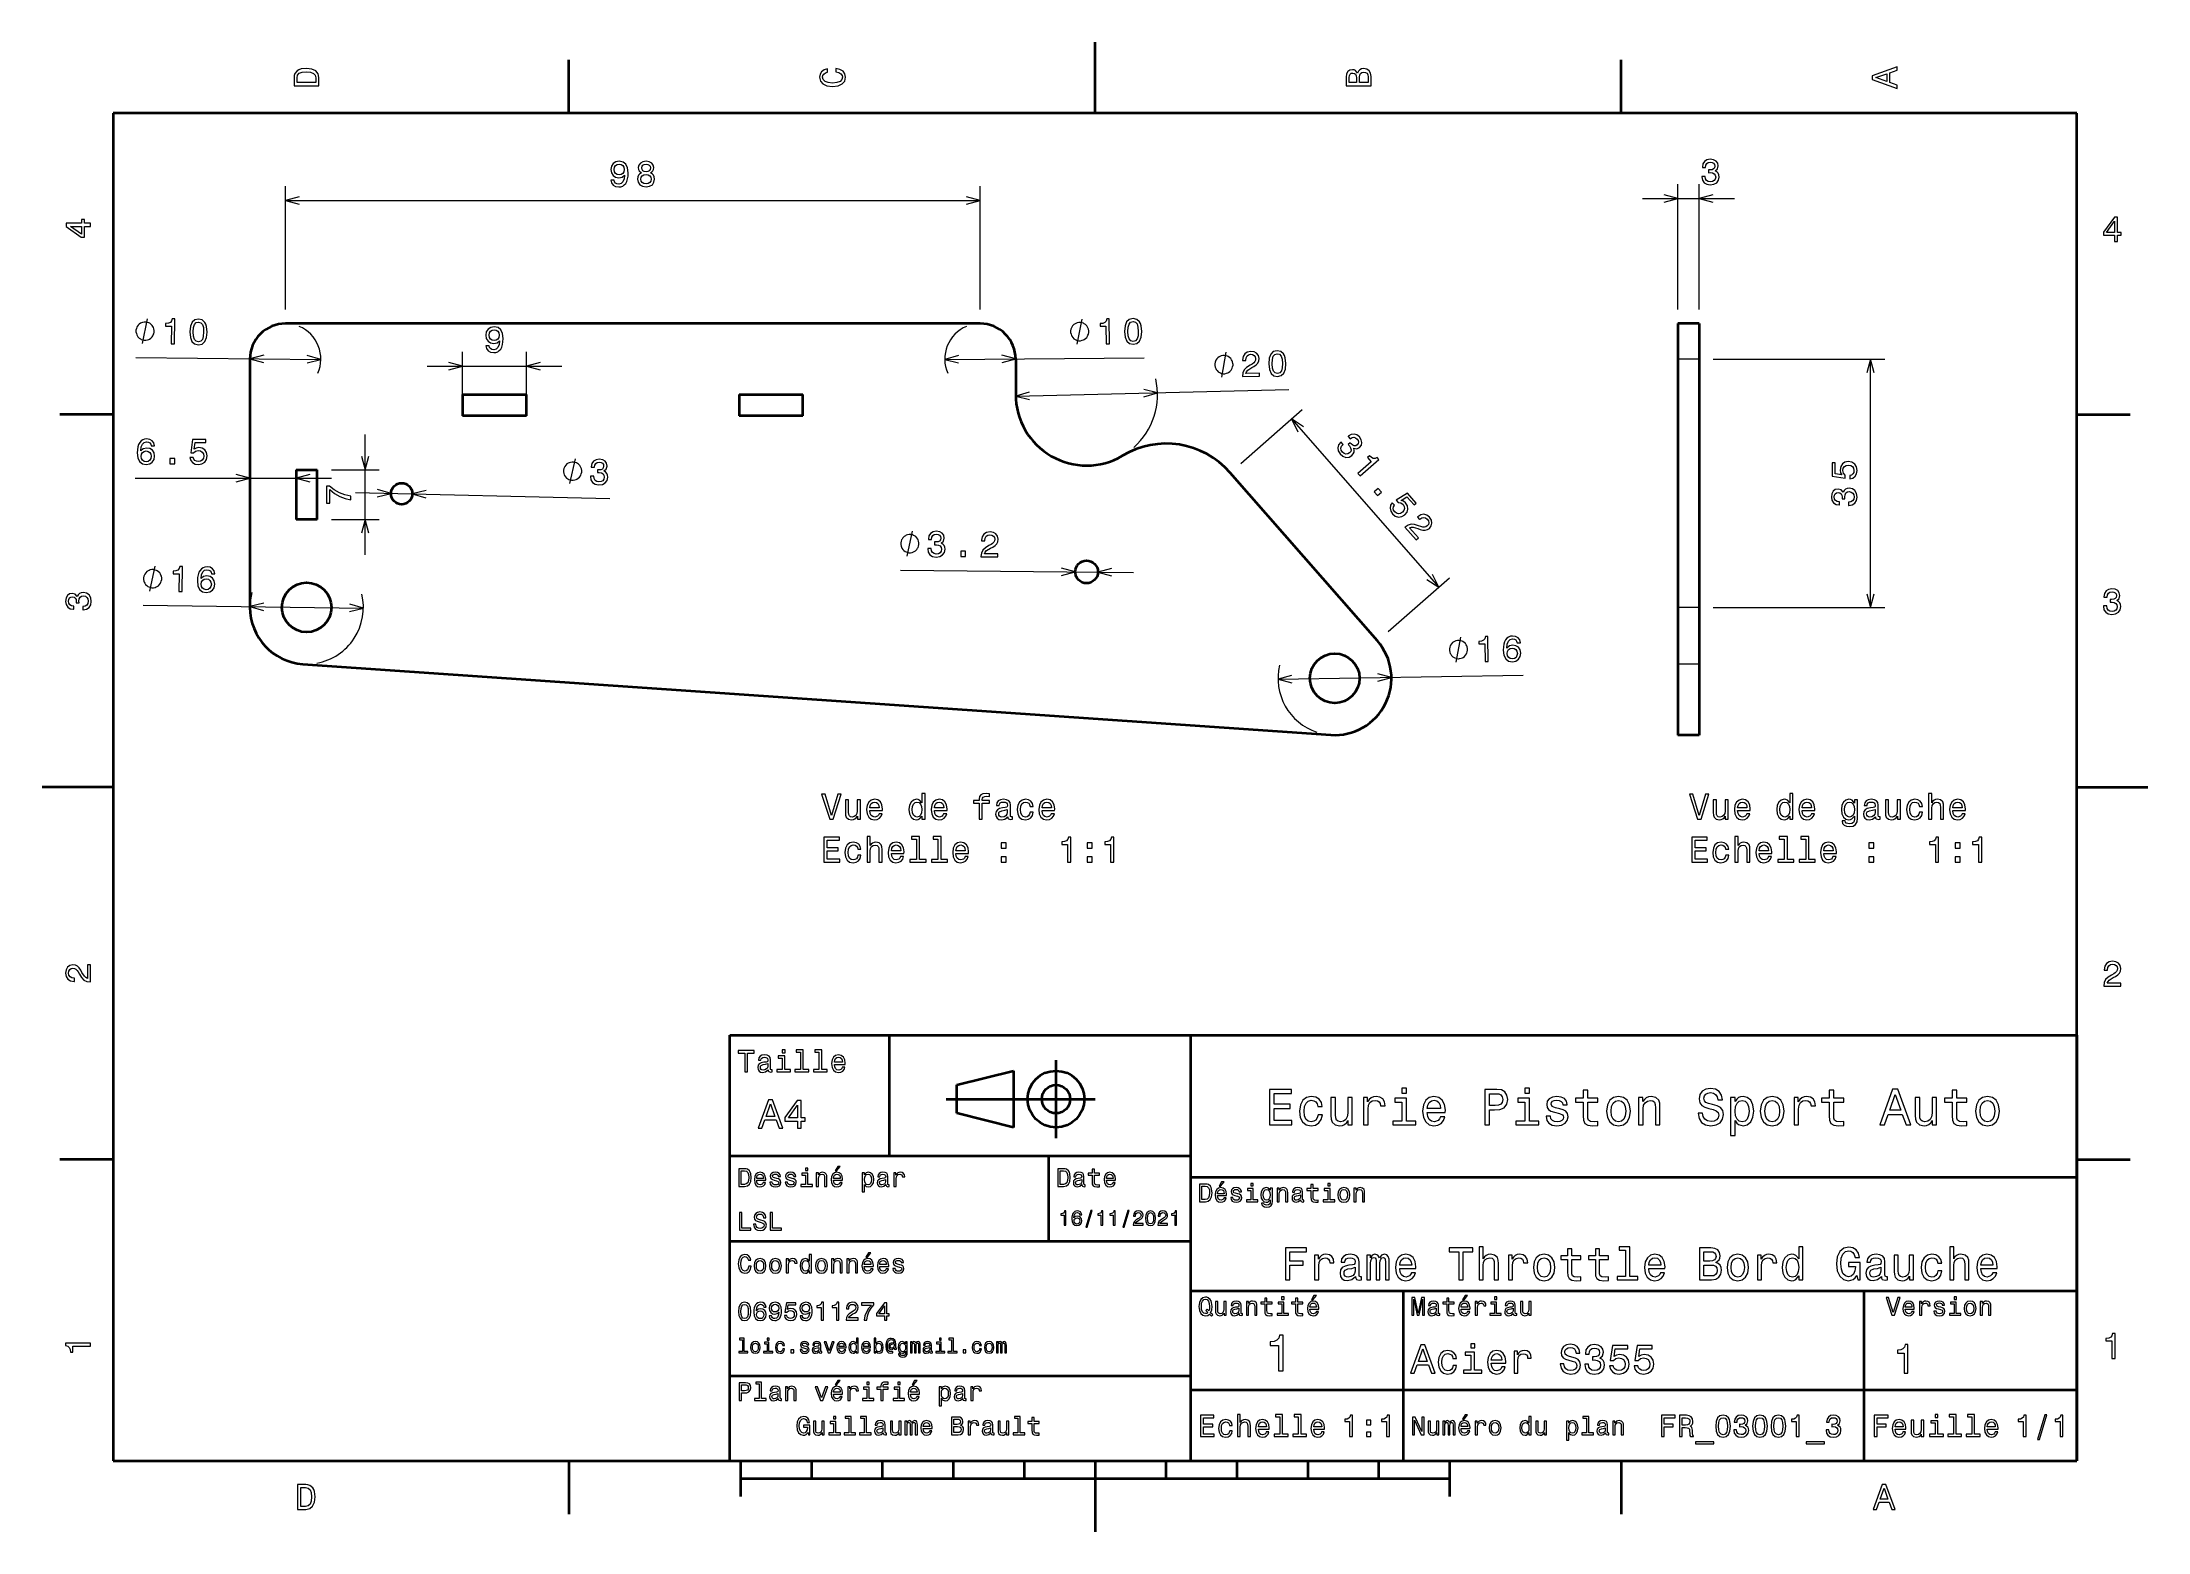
# Model space of a CAD drawing. Extents: x 0 to 297, y 0 to 210.
import ezdxf

# ---------------------------------------------------------------- set-up
doc = ezdxf.new("R2010")
doc.units = 0

msp = doc.modelspace()

# ---------------------------------------------------------------- linework, layer by layer
at = {"color": 7, "lineweight": 35, "ltscale": 0.25}
for p, q in [((148.5, 200), (148.5, 210)), ((10, 105), (0, 105)), ((287, 105), (297, 105)), ((192, 10), (192, 20)), ((148.5, 10), (148.5, 0))]:
    msp.add_line(p, q, dxfattribs=at)
at = {"color": 7, "lineweight": 35, "ltscale": 0.1875}
for p, q in [((74.300003, 200), (74.300003, 207.5)), ((222.699997, 200), (222.699997, 207.5)), ((10, 157.5), (2.5, 157.5)), ((287, 157.5), (294.5, 157.5)), ((10, 52.5), (2.5, 52.5)), ((287, 52.5), (294.5, 52.5)), ((74.300003, 10), (74.300003, 2.5)), ((222.699997, 10), (222.699997, 2.5))]:
    msp.add_line(p, q, dxfattribs=at)
at = {"color": 7, "lineweight": 35}
for p, q in [((287, 200), (10, 200)), ((10, 200), (10, 10)), ((287, 10), (287, 200)), ((132.312286, 170.319305), (34.312286, 170.319305)), ((29.312288, 165.319305), (29.312288, 130.319305)), ((230.706573, 165.319305), (230.706573, 130.319305)), ((233.706573, 165.319305), (233.706573, 130.319305)), ((188.33252, 125.587845), (167.5784, 149.306778)), ((36.761898, 122.338257), (181.761505, 112.33876)), ((97, 10), (97, 70)), ((97, 70), (287, 70)), ((162, 10), (162, 70)), ((287, 70), (287, 10)), ((127.5, 61), (148.5, 61)), ((97, 53), (162, 53)), ((162, 50), (287, 50)), ((97, 41), (162, 41)), ((162, 34), (287, 34)), ((257, 10), (257, 34)), ((97, 22), (162, 22)), ((162, 20), (287, 20)), ((10, 10), (287, 10)), ((97, 10), (287, 10)), ((98.5, 7.5), (198.5, 7.5))]:
    msp.add_line(p, q, dxfattribs=at)
at = {"color": 7, "lineweight": 13, "ltscale": 0.434235}
for p, q in [((34.312286, 172.319305), (34.312286, 189.688705)), ((132.312286, 172.319305), (132.312286, 189.688705))]:
    msp.add_line(p, q, dxfattribs=at)
at = {"color": 7, "lineweight": 13}
for p, q in [((34.312286, 187.688705), (132.312286, 187.688705)), ((13.198826, 165.523926), (39.312054, 165.270844)), ((127.312477, 165.276245), (155.427704, 165.518341)), ((235.706573, 165.319305), (259.881256, 165.319305)), ((257.881256, 130.319305), (257.881256, 165.319305)), ((137.315277, 160.074997), (175.825439, 161.016098)), ((176.228973, 156.876053), (196.983093, 133.157135)), ((13.113907, 148.548203), (40.812286, 148.548203)), ((44.216091, 146.493301), (80.051941, 145.649567)), ((121.063873, 135.568054), (153.911987, 135.256744)), ((14.254196, 130.635651), (45.311535, 130.209564)), ((235.706573, 130.319305), (259.881256, 130.319305)), ((174.31311, 120.180923), (208.88678, 120.781204))]:
    msp.add_line(p, q, dxfattribs=at)
at = {"color": 7, "lineweight": 13, "ltscale": 0.325}
msp.add_line((225.706573, 187.971146), (238.706573, 187.971146), dxfattribs=at)
at = {"color": 7, "lineweight": 13, "ltscale": 0.441296}
for p, q in [((230.706573, 172.319305), (230.706573, 189.971146)), ((233.706573, 172.319305), (233.706573, 189.971146))]:
    msp.add_line(p, q, dxfattribs=at)
at = {"color": 7, "lineweight": 35, "ltscale": 0.075}
for p, q in [((233.706573, 170.319305), (230.706573, 170.319305)), ((59.31229, 160.319305), (59.31229, 157.319305)), ((68.312286, 157.319305), (68.312286, 160.319305)), ((98.312286, 160.319305), (98.312286, 157.319305)), ((107.312286, 157.319305), (107.312286, 160.319305)), ((35.812286, 149.7043), (38.812286, 149.7043)), ((38.812286, 142.7043), (35.812286, 142.7043)), ((233.706573, 112.319801), (230.706573, 112.319801))]:
    msp.add_line(p, q, dxfattribs=at)
at = {"color": 7, "lineweight": 35, "ltscale": 0.125}
for p, q in [((230.706573, 170.319305), (230.706573, 165.319305)), ((233.706573, 170.319305), (233.706573, 165.319305)), ((137.312286, 165.319305), (137.312286, 160.319305)), ((98.5, 10), (98.5, 5)), ((198.5, 10), (198.5, 5))]:
    msp.add_line(p, q, dxfattribs=at)
at = {"color": 8, "lineweight": 13, "ltscale": 0.175446}
for p, q in [((59.31229, 159.319305), (59.31229, 166.337128)), ((68.312286, 159.319305), (68.312286, 166.337128))]:
    msp.add_line(p, q, dxfattribs=at)
at = {"color": 8, "lineweight": 13, "ltscale": 0.475}
msp.add_line((54.31229, 164.337128), (73.312286, 164.337128), dxfattribs=at)
at = {"color": 7, "lineweight": 13, "ltscale": 0.075}
for p, q in [((233.706573, 165.319305), (230.706573, 165.319305)), ((233.706573, 130.319305), (230.706573, 130.319305)), ((233.706573, 122.338257), (230.706573, 122.338257)), ((233.706573, 112.33876), (230.706573, 112.33876))]:
    msp.add_line(p, q, dxfattribs=at)
at = {"color": 7, "lineweight": 35, "ltscale": 0.225}
for p, q in [((59.31229, 160.319305), (68.312286, 160.319305)), ((98.312286, 160.319305), (107.312286, 160.319305)), ((68.312286, 157.319305), (59.31229, 157.319305)), ((107.312286, 157.319305), (98.312286, 157.319305))]:
    msp.add_line(p, q, dxfattribs=at)
at = {"color": 7, "lineweight": 13, "ltscale": 0.287366}
for p, q in [((169.083542, 150.623795), (177.734131, 158.193069)), ((189.837677, 126.904861), (198.488251, 134.474136))]:
    msp.add_line(p, q, dxfattribs=at)
at = {"color": 8, "lineweight": 13, "ltscale": 0.425}
msp.add_line((45.54409, 137.7043), (45.54409, 154.7043), dxfattribs=at)
at = {"color": 7, "lineweight": 35, "ltscale": 0.175}
for p, q in [((35.812286, 149.7043), (35.812286, 142.7043)), ((38.812286, 142.7043), (38.812286, 149.7043))]:
    msp.add_line(p, q, dxfattribs=at)
at = {"color": 8, "lineweight": 13, "ltscale": 0.168295}
for p, q in [((40.812286, 149.7043), (47.54409, 149.7043)), ((40.812286, 142.7043), (47.54409, 142.7043))]:
    msp.add_line(p, q, dxfattribs=at)
at = {"color": 7, "lineweight": 35, "ltscale": 0.199526}
for p, q in [((230.706573, 130.319305), (230.706573, 122.338257)), ((233.706573, 130.319305), (233.706573, 122.338257))]:
    msp.add_line(p, q, dxfattribs=at)
at = {"color": 7, "lineweight": 35, "ltscale": 0.249987}
for p, q in [((230.706573, 122.338257), (230.706573, 112.33876)), ((233.706573, 122.338257), (233.706573, 112.33876))]:
    msp.add_line(p, q, dxfattribs=at)
at = {"color": 7, "lineweight": 35, "ltscale": 0.000474}
for p, q in [((230.706573, 112.33876), (230.706573, 112.319801)), ((233.706573, 112.33876), (233.706573, 112.319801))]:
    msp.add_line(p, q, dxfattribs=at)
at = {"color": 7, "lineweight": 35, "ltscale": 0.425}
msp.add_line((119.5, 53), (119.5, 70), dxfattribs=at)
at = {"color": 7, "lineweight": 35, "ltscale": 0.275}
msp.add_line((143, 55.5), (143, 66.5), dxfattribs=at)
at = {"color": 7, "lineweight": 35, "ltscale": 0.206155}
for p, q in [((129, 63), (137, 65)), ((137, 57), (129, 59))]:
    msp.add_line(p, q, dxfattribs=at)
at = {"color": 7, "lineweight": 35, "ltscale": 0.1}
msp.add_line((129, 59), (129, 63), dxfattribs=at)
at = {"color": 7, "lineweight": 35, "ltscale": 0.2}
msp.add_line((137, 65), (137, 57), dxfattribs=at)
at = {"color": 7, "lineweight": 35, "ltscale": 0.3}
msp.add_line((142, 41), (142, 53), dxfattribs=at)
at = {"color": 7, "lineweight": 35, "ltscale": 0.35}
msp.add_line((192, 20), (192, 34), dxfattribs=at)
at = {"color": 7, "lineweight": 35, "ltscale": 0.0625}
for p, q in [((108.5, 10), (108.5, 7.5)), ((118.5, 10), (118.5, 7.5)), ((128.5, 10), (128.5, 7.5)), ((138.5, 10), (138.5, 7.5)), ((158.5, 10), (158.5, 7.5)), ((168.5, 10), (168.5, 7.5)), ((178.5, 10), (178.5, 7.5)), ((188.5, 10), (188.5, 7.5))]:
    msp.add_line(p, q, dxfattribs=at)
at = {"color": 7, "lineweight": 13}
for points in [[(35.533215, 204.994965), (35.533215, 203.829971), (39.033215, 203.829971), (39.033215, 204.994965), (38.922264, 205.544678), (38.584366, 205.953171), (38.034657, 206.205338), (37.283215, 206.296112), (36.516644, 206.215424), (36.21405, 206.114563), (35.971977, 205.973343), (35.644165, 205.56485), (35.563473, 205.297562)], [(35.951801, 204.959656), (36.027451, 205.342941), (36.259438, 205.605194), (36.672985, 205.761536), (37.283215, 205.811966), (37.873272, 205.756485), (38.286816, 205.600143), (38.533936, 205.332855), (38.614628, 204.959656), (38.614628, 204.298996), (35.951801, 204.298996)], [(111.93206, 205.817017), (112.35569, 205.716141), (112.658287, 205.549713), (112.844887, 205.317734), (112.905403, 205.045395), (112.814629, 204.71759), (112.54229, 204.460388), (112.098488, 204.28891), (111.483215, 204.233429), (110.872986, 204.28891), (110.424141, 204.455338), (110.151802, 204.71254), (110.055984, 205.045395), (110.106415, 205.287476), (110.247627, 205.494247), (110.474571, 205.655624), (110.787247, 205.766571), (110.787247, 206.245682), (110.308144, 206.094391), (109.94503, 205.832138), (109.718086, 205.474075), (109.637398, 205.045395), (109.763474, 204.510818), (110.116501, 204.10231), (110.696472, 203.840057), (111.483215, 203.749283), (112.269958, 203.840057), (112.84993, 204.10231), (113.208, 204.510818), (113.329041, 205.045395), (113.233215, 205.51442), (112.965927, 205.892654), (112.527161, 206.159943), (111.93206, 206.301163)], [(185.542007, 205.630417), (185.249496, 205.983429), (185.052811, 206.074219), (184.81073, 206.104477), (184.432495, 206.03891), (184.160156, 205.842224), (183.993729, 205.524506), (183.933212, 205.080704), (183.933212, 203.835022), (187.433212, 203.835022), (187.433212, 205.151306), (187.36261, 205.620331), (187.155838, 205.968307), (186.828018, 206.185165), (186.384216, 206.260818), (186.08667, 206.215424), (185.839554, 206.094391), (185.65799, 205.897705)], [(185.385666, 204.984879), (185.385666, 204.298996), (184.351807, 204.298996), (184.351807, 205.025223), (184.382065, 205.297562), (184.472839, 205.489197), (184.629181, 205.605194), (184.86116, 205.645538), (185.093155, 205.600143), (185.254532, 205.479111), (185.355408, 205.272339)], [(187.014618, 205.095825), (187.014618, 204.298996), (185.809296, 204.298996), (185.809296, 205.050446), (185.844589, 205.368164), (185.9505, 205.595108), (186.132065, 205.731277), (186.394302, 205.776657), (186.671692, 205.731277), (186.863327, 205.605194), (186.979324, 205.393372)], [(261.633209, 203.466858), (261.633209, 203.930847), (260.604401, 204.298996), (260.604401, 205.695969), (261.633209, 206.064133), (261.633209, 206.538193), (258.128174, 205.257217), (258.128174, 204.742798)], [(260.17572, 204.460388), (258.632477, 205), (260.17572, 205.539627)], [(80.233902, 190.556152), (80.309555, 190.15773), (80.526413, 189.850098), (80.869347, 189.658447), (81.323242, 189.587845), (81.620789, 189.623154), (81.888077, 189.713928), (82.115028, 189.87027), (82.306671, 190.092163), (82.457962, 190.369537), (82.568916, 190.712479), (82.634476, 191.10585), (82.659698, 191.559753), (82.573959, 192.270844), (82.326843, 192.790298), (81.933472, 193.102966), (81.393845, 193.213928), (80.899612, 193.123154), (80.526413, 192.881073), (80.284332, 192.507874), (80.203644, 192.038849), (80.284332, 191.554703), (80.521362, 191.186554), (80.87439, 190.954559), (81.323242, 190.878906), (81.797302, 190.974731), (82.155373, 191.267242), (82.074677, 190.707443), (81.9133, 190.309021), (81.666183, 190.071991), (81.328285, 189.996338), (81.066032, 190.031647), (80.87439, 190.142593), (80.748314, 190.319107), (80.697876, 190.556152)], [(84.554939, 191.574875), (84.297737, 191.43367), (84.121223, 191.236984), (84.010269, 190.989868), (83.974968, 190.692307), (84.055664, 190.243469), (84.287651, 189.895477), (84.665894, 189.673584), (85.180298, 189.587845), (85.689667, 189.673584), (86.067909, 189.895477), (86.299896, 190.243469), (86.385635, 190.692307), (86.345284, 190.989868), (86.23938, 191.236984), (86.057823, 191.43367), (85.805664, 191.574875), (86.007385, 191.695908), (86.148598, 191.862335), (86.234337, 192.064072), (86.264595, 192.311188), (86.183899, 192.66925), (85.972092, 192.956726), (85.62915, 193.143326), (85.180298, 193.213928), (84.72641, 193.143326), (84.383469, 192.956726), (84.166611, 192.66925), (84.090965, 192.311188), (84.11618, 192.064072), (84.201912, 191.862335)], [(234.08374, 191.070572), (234.08374, 191.035278), (234.164429, 190.551117), (234.401459, 190.188004), (234.774658, 189.956024), (235.268906, 189.870285), (235.793396, 189.956024), (236.186768, 190.177917), (236.438934, 190.530945), (236.529709, 190.984833), (236.489365, 191.282394), (236.378418, 191.52446), (236.196854, 191.71106), (235.954773, 191.847229), (236.282593, 192.119568), (236.39859, 192.553284), (236.322937, 192.946655), (236.106079, 193.244202), (235.753052, 193.430801), (235.268906, 193.496368), (234.815018, 193.41568), (234.467026, 193.193771), (234.240082, 192.840744), (234.164429, 192.371719), (234.164429, 192.336426), (234.613281, 192.336426), (234.653625, 192.659195), (234.784744, 192.891174), (234.996567, 193.032394), (235.294113, 193.082825), (235.556366, 193.04248), (235.748001, 192.936569), (235.863998, 192.765091), (235.909393, 192.533112), (235.863998, 192.285995), (235.742966, 192.119568), (235.531143, 192.018707), (235.243683, 191.988434), (235.046997, 191.993484), (235.046997, 191.595062), (235.294113, 191.605164), (235.611847, 191.559769), (235.848877, 191.438721), (235.990082, 191.242035), (236.040512, 190.984833), (235.985046, 190.692337), (235.838791, 190.475464), (235.606796, 190.33931), (235.299164, 190.293915), (234.98143, 190.344345), (234.749451, 190.495651), (234.603195, 190.737717), (234.547714, 191.070572)], [(80.692841, 192.0439), (80.743271, 192.356583), (80.884476, 192.603699), (81.106384, 192.76004), (81.393845, 192.815506), (81.691391, 192.76004), (81.918343, 192.603699), (82.059555, 192.361618), (82.115028, 192.048935), (82.059555, 191.731216), (81.918343, 191.494186), (81.686356, 191.347931), (81.378716, 191.297501), (81.101334, 191.347931), (80.884476, 191.494186), (80.743271, 191.726166)], [(84.459122, 190.702393), (84.504509, 190.969696), (84.650757, 191.171417), (84.877708, 191.302536), (85.180298, 191.347931), (85.477852, 191.302536), (85.704796, 191.171417), (85.851051, 190.969696), (85.901482, 190.702393), (85.851051, 190.414932), (85.704796, 190.198074), (85.477852, 190.05687), (85.180298, 190.011475), (84.877708, 190.05687), (84.650757, 190.198074), (84.504509, 190.414932)], [(84.570068, 192.270844), (84.610413, 192.492737), (84.731453, 192.664215), (84.923096, 192.770126), (85.180298, 192.810471), (85.432465, 192.770126), (85.6241, 192.664215), (85.74514, 192.492737), (85.790527, 192.270844), (85.74514, 192.0439), (85.6241, 191.867386), (85.432465, 191.751389), (85.180298, 191.716095), (84.923096, 191.756439), (84.731453, 191.867386), (84.610413, 192.0439)], [(6.833213, 184.02739), (6.833213, 184.481277), (5.965778, 184.481277), (5.965778, 184.98056), (5.56232, 184.98056), (5.56232, 184.481277), (3.408862, 184.481277), (3.408862, 184.022339), (5.521974, 182.489197), (5.965778, 182.489197), (5.965778, 184.02739)], [(292.277374, 181.916794), (292.731262, 181.916794), (292.731262, 182.784225), (293.23056, 182.784225), (293.23056, 183.187683), (292.731262, 183.187683), (292.731262, 185.341141), (292.272339, 185.341141), (290.739197, 183.228027), (290.739197, 182.784225), (292.277374, 182.784225)], [(291.162842, 183.187683), (292.277374, 184.756134), (292.277374, 183.187683)], [(5.56232, 182.912827), (3.993876, 184.02739), (5.56232, 184.02739)], [(15.801716, 169.248886), (15.802849, 169.36554), (15.74678, 169.599426), (15.690144, 169.774994), (15.632946, 169.892212), (15.517979, 170.068344), (15.344685, 170.245026), (15.170822, 170.363388), (15.054726, 170.422852), (14.880299, 170.48288), (14.647545, 170.543457), (14.530884, 170.544601), (14.414219, 170.545731), (14.180332, 170.489655), (14.004776, 170.433029), (13.88755, 170.375824), (13.711426, 170.260864), (13.53474, 170.087555), (13.416382, 169.913696), (13.356922, 169.797607), (13.296894, 169.623184), (13.236301, 169.390427), (13.235172, 169.273758), (13.234039, 169.157104), (13.290112, 168.923218), (13.346745, 168.74765), (13.403946, 168.630432), (13.518909, 168.454315), (13.692204, 168.277618), (13.866066, 168.159256), (13.982162, 168.099792), (14.15659, 168.039764), (14.389347, 167.979187), (14.506008, 167.978058), (14.622669, 167.976929), (14.856556, 168.03299), (15.032112, 168.08963), (15.149338, 168.14682), (15.325462, 168.26178), (15.502151, 168.435089), (15.620506, 168.608948), (15.67997, 168.725037), (15.739994, 168.899475), (15.800587, 169.132233)], [(18.211876, 167.475433), (18.670788, 167.470993), (18.704952, 170.996048), (18.36203, 170.999359), (18.268276, 170.692627), (18.084724, 170.487625), (17.806187, 170.369278), (17.422527, 170.332642), (17.419056, 169.974594), (18.236023, 169.966675)], [(20.839706, 169.159698), (20.907677, 168.367218), (21.139225, 167.80011), (21.514126, 167.453522), (22.037521, 167.337494), (22.558022, 167.443405), (22.939571, 167.782654), (23.177025, 168.34523), (23.265385, 169.1362), (23.192322, 169.923676), (23.099537, 170.237274), (22.965866, 170.495789), (22.590965, 170.842377), (22.072662, 170.963409), (21.547066, 170.852493), (21.16547, 170.508194), (20.922977, 169.945679)], [(21.323833, 169.155014), (21.37009, 169.764832), (21.50042, 170.202347), (21.729847, 170.457336), (22.068607, 170.54483), (22.400562, 170.450836), (22.625004, 170.191437), (22.746826, 169.75148), (22.781258, 169.140884), (22.734951, 168.526031), (22.604622, 168.088516), (22.375195, 167.833527), (22.041527, 167.751022), (21.704479, 167.840027), (21.480038, 168.099411), (21.358215, 168.539368)], [(147.623657, 169.201294), (147.62265, 169.317947), (147.562317, 169.550766), (147.502472, 169.725266), (147.443146, 169.841431), (147.324982, 170.015411), (147.148468, 170.188904), (146.972473, 170.304047), (146.855316, 170.361374), (146.67981, 170.418213), (146.445984, 170.474518), (146.32933, 170.473526), (146.212662, 170.472519), (145.979843, 170.41217), (145.805359, 170.352341), (145.689194, 170.292999), (145.515198, 170.174835), (145.341705, 169.998337), (145.226563, 169.822327), (145.169235, 169.70517), (145.112411, 169.529678), (145.056091, 169.295853), (145.057098, 169.179184), (145.058105, 169.062531), (145.118439, 168.829697), (145.178284, 168.655212), (145.23761, 168.539047), (145.355774, 168.365051), (145.532288, 168.191574), (145.708282, 168.076416), (145.825439, 168.019089), (146.000946, 167.962265), (146.234772, 167.905945), (146.351425, 167.906952), (146.468079, 167.907959), (146.700912, 167.968292), (146.875397, 168.028137), (146.991562, 168.087463), (147.165558, 168.205643), (147.33905, 168.382141), (147.454193, 168.558136), (147.51152, 168.675293), (147.568344, 168.8508), (147.624664, 169.084625)], [(150.065872, 167.47226), (150.524796, 167.476196), (150.494446, 171.001282), (150.15152, 170.998337), (150.063385, 170.689926), (149.883606, 170.481598), (149.6073, 170.358185), (149.224365, 170.314529), (149.227448, 169.956482), (150.044434, 169.963516)], [(152.662445, 169.20433), (152.744904, 168.413223), (152.986786, 167.850433), (153.367981, 167.510773), (153.893402, 167.404343), (154.41188, 167.51976), (154.787155, 167.865936), (155.014282, 168.43277), (155.088135, 169.22522), (155.000671, 170.01123), (154.902161, 170.323074), (154.763794, 170.579102), (154.382614, 170.918762), (153.862183, 171.030289), (153.338715, 170.90979), (152.96347, 170.558563), (152.731323, 169.991699)], [(153.146576, 169.208496), (153.181671, 169.819046), (153.303955, 170.258881), (153.528687, 170.518036), (153.865784, 170.61171), (154.199402, 170.523804), (154.428558, 170.26857), (154.558411, 169.830902), (154.604004, 169.221039), (154.56897, 168.605438), (154.446671, 168.165619), (154.221954, 167.906464), (153.889847, 167.817871), (153.551224, 167.900696), (153.322067, 168.15593), (153.192215, 168.593597)], [(169.29393, 162.857071), (171.698837, 162.915848), (171.688232, 163.349426), (169.787506, 163.302979), (169.887604, 163.542526), (170.064301, 163.743591), (170.615173, 164.115234), (170.908936, 164.273758), (171.236389, 164.498688), (171.467194, 164.756561), (171.596054, 165.057343), (171.638214, 165.396378), (171.54216, 165.81778), (171.297058, 166.144745), (170.928894, 166.347626), (170.45816, 166.411789), (169.976257, 166.314255), (169.613983, 166.068298), (169.386261, 165.684387), (169.31781, 165.183289), (169.319519, 165.112701), (169.77832, 165.123901), (169.777344, 165.164246), (169.814331, 165.508179), (169.944305, 165.763596), (170.15715, 165.930237), (170.443176, 165.992706), (170.736816, 165.949448), (170.956696, 165.828705), (171.102676, 165.635529), (171.159119, 165.389709), (171.129501, 165.156921), (171.038513, 164.957962), (170.881378, 164.782593), (170.663239, 164.625931), (170.36972, 164.457321), (169.88327, 164.13266), (169.543518, 163.791412), (169.346664, 163.383011), (169.293564, 162.872192)], [(173.002197, 164.657867), (173.097168, 163.868164), (173.347931, 163.309265), (173.734436, 162.975677), (174.261475, 162.877579), (174.778076, 163.00119), (175.147827, 163.353256), (175.365936, 163.923599), (175.427277, 164.717117), (175.327377, 165.501663), (175.223938, 165.811905), (175.081543, 166.065704), (174.695038, 166.399307), (174.172897, 166.502563), (173.651398, 166.373795), (173.281769, 166.016678), (173.058594, 165.446213)], [(167.964096, 164.575104), (167.961243, 164.691742), (167.897232, 164.923569), (167.834641, 165.097092), (167.773468, 165.212311), (167.652557, 165.384399), (167.473343, 165.555069), (167.295547, 165.667435), (167.17749, 165.7229), (167.001114, 165.776932), (166.766418, 165.829559), (166.649796, 165.826706), (166.533173, 165.823853), (166.301331, 165.759827), (166.127808, 165.697235), (166.012604, 165.636078), (165.8405, 165.515167), (165.66983, 165.335953), (165.557465, 165.158142), (165.502014, 165.0401), (165.447968, 164.863724), (165.395355, 164.629028), (165.398193, 164.51239), (165.401047, 164.395767), (165.465057, 164.163925), (165.527649, 163.990402), (165.588821, 163.875198), (165.709717, 163.703094), (165.888947, 163.532425), (166.066742, 163.420074), (166.184814, 163.364609), (166.361176, 163.310562), (166.595871, 163.25795), (166.712494, 163.260803), (166.829132, 163.263657), (167.060974, 163.327667), (167.234497, 163.390259), (167.349701, 163.451416), (167.52179, 163.572327), (167.692474, 163.751556), (167.804825, 163.929352), (167.860291, 164.047409), (167.914337, 164.223785), (167.966949, 164.458466)], [(173.486206, 164.669678), (173.511627, 165.280716), (173.626953, 165.722427), (173.847549, 165.985107), (174.183136, 166.084106), (174.518097, 166.001495), (174.751251, 165.749908), (174.888031, 165.314362), (174.943268, 164.705292), (174.917969, 164.089218), (174.802643, 163.647507), (174.582031, 163.384827), (174.251373, 163.290985), (173.911499, 163.368454), (173.678329, 163.620026), (173.541565, 164.055588)], [(183.181305, 153.637299), (183.154739, 153.614059), (182.843506, 153.234512), (182.726334, 152.817017), (182.797485, 152.383392), (183.058441, 151.954987), (183.468338, 151.616714), (183.894379, 151.466797), (184.326111, 151.509491), (184.727463, 151.740067), (184.924835, 151.96637), (185.033936, 152.209274), (185.05481, 152.468796), (184.997894, 152.740631), (185.418701, 152.673279), (185.821503, 152.871582), (186.067719, 153.187546), (186.148834, 153.546692), (186.056793, 153.935242), (185.787323, 154.342773), (185.427719, 154.631226), (185.03157, 154.746994), (184.616455, 154.685318), (184.213654, 154.433395), (184.187088, 154.410141), (184.482666, 154.072357), (184.752136, 154.254532), (185.013062, 154.308624), (185.25882, 154.242203), (185.492706, 154.051483), (185.63504, 153.827545), (185.681534, 153.613586), (185.628876, 153.413376), (185.484177, 153.226456), (185.268311, 153.097885), (185.063354, 153.079376), (184.847961, 153.172363), (184.635895, 153.368774), (184.510178, 153.520111), (184.210327, 153.257767), (184.380661, 153.07843), (184.555725, 152.809433), (184.620728, 152.551346), (184.565689, 152.315552), (184.405334, 152.108231), (184.148666, 151.957367), (183.88916, 151.924622), (183.633911, 152.009552), (183.397171, 152.211182), (183.225906, 152.48349), (183.186996, 152.757721), (183.272873, 153.027191), (183.486847, 153.288116)], [(15.842293, 153.105118), (15.746471, 153.513626), (15.52457, 153.816223), (15.181629, 154.007858), (14.737827, 154.073425), (14.440277, 154.038116), (14.183071, 153.942291), (13.956127, 153.78595), (13.764484, 153.564056), (13.613186, 153.286682), (13.502235, 152.948792), (13.431629, 152.550369), (13.411457, 152.101517), (13.492149, 151.385376), (13.739265, 150.865936), (14.137684, 150.553253), (14.68235, 150.447342), (15.171543, 150.538116), (15.544743, 150.775146), (15.786816, 151.148346), (15.872551, 151.622406), (15.786816, 152.101517), (15.554829, 152.469681), (15.196758, 152.70166), (14.752956, 152.782349), (14.273849, 152.681488), (13.915779, 152.394028), (13.991428, 152.948792), (14.152813, 153.347198), (14.399929, 153.584229), (14.74287, 153.664917), (14.995029, 153.624573), (15.186672, 153.518677), (15.312756, 153.342163), (15.378315, 153.105118)], [(15.383358, 151.617371), (15.327885, 151.299652), (15.186672, 151.057571), (14.959728, 150.896194), (14.677307, 150.845764), (14.379757, 150.896194), (14.152813, 151.052521), (14.006557, 151.294601), (13.96117, 151.612335), (14.0116, 151.925003), (14.152813, 152.162048), (14.3848, 152.313339), (14.697479, 152.368805), (14.969814, 152.313339), (15.186672, 152.167084), (15.327885, 151.930054)], [(20.853245, 151.461029), (20.964195, 151.047485), (21.211311, 150.724716), (21.574425, 150.522995), (22.038403, 150.447342), (22.547768, 150.538116), (22.946182, 150.785233), (23.198345, 151.178604), (23.294167, 151.682938), (23.208431, 152.151947), (22.966354, 152.520111), (22.588116, 152.757141), (22.098923, 152.84288), (21.72068, 152.782349), (21.428173, 152.615936), (21.569382, 153.559021), (23.102524, 153.559021), (23.102524, 153.972565), (21.231487, 153.972565), (20.954109, 152.116653), (21.357567, 152.116653), (21.650074, 152.353683), (22.023273, 152.439423), (22.346039, 152.383942), (22.593159, 152.222565), (22.749496, 151.975433), (22.804974, 151.657715), (22.749496, 151.339996), (22.588116, 151.09288), (22.340996, 150.936539), (22.023273, 150.881058), (21.755981, 150.916367), (21.54921, 151.032349), (21.397911, 151.213913), (21.322266, 151.461029)], [(185.591217, 149.213562), (185.893417, 148.868179), (188.546417, 151.189545), (188.320587, 151.447632), (188.029297, 151.31337), (187.75412, 151.313843), (187.480377, 151.442902), (187.197601, 151.704773), (186.928131, 151.468994), (187.466156, 150.854126)], [(18.019958, 150.548203), (18.715923, 150.548203), (18.715923, 151.299652), (18.019958, 151.299652)], [(76.105301, 149.493515), (76.108047, 149.610153), (76.055222, 149.844788), (76.00103, 150.021118), (75.945457, 150.13913), (75.832939, 150.316833), (75.662109, 150.495895), (75.489906, 150.616653), (75.374641, 150.677704), (75.201065, 150.740143), (74.96917, 150.803955), (74.852539, 150.806702), (74.735901, 150.809448), (74.501259, 150.756622), (74.324936, 150.702423), (74.206924, 150.646851), (74.029228, 150.534332), (73.850159, 150.36351), (73.729401, 150.191299), (73.668343, 150.07605), (73.605904, 149.902466), (73.542099, 149.670563), (73.539352, 149.55394), (73.536606, 149.437302), (73.589432, 149.202667), (73.643623, 149.026337), (73.699196, 148.908325), (73.811714, 148.730621), (73.982544, 148.551559), (74.154755, 148.430801), (74.270012, 148.369736), (74.443588, 148.307312), (74.675484, 148.2435), (74.792122, 148.240753), (74.908752, 148.238007), (75.143394, 148.290833), (75.319717, 148.345032), (75.437729, 148.400604), (75.615425, 148.513107), (75.794495, 148.683945), (75.915253, 148.856155), (75.976311, 148.971405), (76.03875, 149.144989), (76.102554, 149.376892)], [(77.336761, 148.813766), (77.33593, 148.778473), (77.405205, 148.292557), (77.633621, 147.923965), (78.001259, 147.683258), (78.49334, 147.585922), (79.019707, 147.659286), (79.418198, 147.871857), (79.678596, 148.218857), (79.780029, 148.670486), (79.746704, 148.968903), (79.641479, 149.213516), (79.464363, 149.404343), (79.225563, 149.546173), (79.559692, 149.810715), (79.685867, 150.241577), (79.619492, 150.636627), (79.409698, 150.939194), (79.061165, 151.134048), (78.57869, 151.210999), (78.123032, 151.141006), (77.76992, 150.927353), (77.534729, 150.579773), (77.448059, 150.112671), (77.447227, 150.077362), (77.89595, 150.066803), (77.943878, 150.388535), (78.080429, 150.617371), (78.295509, 150.753555), (78.594162, 150.796967), (78.855392, 150.750458), (79.044487, 150.640076), (79.156418, 150.465912), (79.196335, 150.232925), (79.145142, 149.986938), (79.020218, 149.82341), (78.806084, 149.72757), (78.51799, 149.704071), (78.321472, 149.713745), (78.312096, 149.315445), (78.559387, 149.319717), (78.875954, 149.266861), (79.110069, 149.140274), (79.246613, 148.940323), (79.290977, 148.682007), (79.22863, 148.390884), (79.077316, 148.177521), (78.842186, 148.046844), (78.533562, 148.008728), (78.217117, 148.06662), (77.988754, 148.223328), (77.848236, 148.468781), (77.800613, 148.802856)], [(254.968445, 148.4366), (255.381989, 148.547546), (255.704742, 148.794662), (255.906479, 149.157776), (255.982132, 149.62175), (255.891357, 150.131119), (255.644226, 150.529541), (255.250854, 150.781693), (254.746536, 150.877518), (254.277512, 150.791779), (253.909363, 150.549713), (253.672333, 150.171463), (253.586594, 149.682281), (253.64711, 149.304031), (253.813538, 149.01152), (252.870453, 149.15274), (252.870453, 150.685883), (252.456909, 150.685883), (252.456909, 148.814835), (254.31282, 148.53746), (254.31282, 148.940918), (254.07579, 149.233429), (253.990051, 149.606628), (254.045532, 149.929382), (254.206909, 150.176514), (254.454025, 150.332855), (254.771759, 150.388321), (255.089478, 150.332855), (255.336594, 150.171463), (255.492935, 149.924347), (255.548416, 149.606628), (255.513107, 149.339325), (255.39711, 149.132568), (255.215561, 148.981262), (254.968445, 148.905609)], [(187.88205, 146.59549), (188.340332, 146.071716), (188.905853, 146.566544), (188.44754, 147.090302)], [(190.434723, 145.064316), (190.196564, 144.708496), (190.116394, 144.309982), (190.203705, 143.90387), (190.452301, 143.504883), (190.856018, 143.18132), (191.304352, 143.04422), (191.766449, 143.11348), (192.209106, 143.373474), (192.505615, 143.746841), (192.62326, 144.171448), (192.552582, 144.612183), (192.294952, 145.036804), (192.000336, 145.281616), (191.682465, 145.392151), (192.485199, 145.906906), (193.494781, 144.753098), (193.806, 145.025421), (192.573914, 146.433517), (190.994568, 145.420135), (191.260254, 145.116516), (191.631256, 145.05246), (191.941528, 144.828064), (192.112305, 144.548615), (192.153595, 144.256378), (192.070557, 143.975983), (191.867981, 143.725006), (191.592346, 143.557541), (191.300079, 143.516266), (191.019714, 143.599289), (190.768738, 143.80188), (190.619293, 144.026276), (190.570435, 144.25827), (190.607422, 144.491684), (190.743591, 144.711334)], [(254.781845, 144.680389), (254.817139, 144.680389), (255.3013, 144.761093), (255.664398, 144.998123), (255.896393, 145.371323), (255.982132, 145.865555), (255.896393, 146.390045), (255.6745, 146.783417), (255.321472, 147.035583), (254.867569, 147.126373), (254.570023, 147.086029), (254.327942, 146.975067), (254.141357, 146.793518), (254.005188, 146.551437), (253.732849, 146.879242), (253.299133, 146.995239), (252.905762, 146.919586), (252.608215, 146.702728), (252.421616, 146.349701), (252.356049, 145.865555), (252.436737, 145.411667), (252.658646, 145.06369), (253.011673, 144.836731), (253.480682, 144.761093), (253.515991, 144.761093), (253.515991, 145.20993), (253.193222, 145.250275), (252.961243, 145.381409), (252.820023, 145.593231), (252.769592, 145.890778), (252.809937, 146.153015), (252.915848, 146.344666), (253.087311, 146.460663), (253.319305, 146.506042), (253.566422, 146.460663), (253.732849, 146.33963), (253.83371, 146.127808), (253.863968, 145.840332), (253.858932, 145.643646), (254.257339, 145.643646), (254.247253, 145.890778), (254.292648, 146.208496), (254.413681, 146.445526), (254.610367, 146.586731), (254.867569, 146.637177), (255.16008, 146.581696), (255.376938, 146.43544), (255.513107, 146.203461), (255.558502, 145.895813), (255.508057, 145.578094), (255.356766, 145.3461), (255.114685, 145.19986), (254.781845, 145.144379)], [(192.221252, 141.636398), (193.805359, 139.825989), (194.131775, 140.111603), (192.879761, 141.542465), (193.127869, 141.618835), (193.395447, 141.611725), (194.033539, 141.426239), (194.343353, 141.301941), (194.725739, 141.194244), (195.071594, 141.1819), (195.385193, 141.27536), (195.672699, 141.459915), (195.935059, 141.803406), (196.02948, 142.200974), (195.949768, 142.613724), (195.697845, 143.01651), (195.314514, 143.324417), (194.893677, 143.445404), (194.452942, 143.374695), (194.024048, 143.106659), (193.970917, 143.06015), (194.273132, 142.714783), (194.303497, 142.741333), (194.591461, 142.933014), (194.870911, 142.996582), (195.135162, 142.939651), (195.366211, 142.759857), (195.520874, 142.5065), (195.568787, 142.260284), (195.513763, 142.024475), (195.360992, 141.823792), (195.163177, 141.697601), (194.952057, 141.640198), (194.716736, 141.648743), (194.456726, 141.716095), (194.139343, 141.833771), (193.578583, 141.999817), (193.098938, 142.042511), (192.659149, 141.932434), (192.232635, 141.646362)], [(123.665955, 139.293579), (123.667061, 139.410233), (123.610947, 139.644104), (123.554268, 139.819641), (123.497047, 139.936859), (123.382042, 140.112961), (123.20871, 140.289612), (123.034821, 140.407928), (122.918716, 140.467377), (122.744278, 140.527359), (122.511505, 140.587891), (122.394844, 140.589005), (122.278183, 140.590118), (122.044304, 140.533997), (121.868759, 140.477325), (121.751549, 140.420105), (121.575455, 140.305084), (121.398804, 140.13176), (121.280479, 139.95787), (121.221039, 139.841766), (121.161057, 139.667328), (121.10051, 139.434555), (121.099411, 139.317902), (121.098297, 139.201233), (121.154419, 138.967346), (121.21109, 138.791809), (121.268318, 138.674591), (121.383316, 138.498505), (121.556656, 138.321838), (121.730545, 138.203522), (121.846649, 138.144089), (122.021088, 138.084106), (122.25386, 138.02356), (122.370522, 138.022461), (122.487183, 138.021347), (122.721054, 138.077469), (122.896599, 138.13414), (123.013817, 138.191376), (123.189911, 138.306366), (123.366562, 138.479706), (123.484886, 138.653595), (123.544319, 138.769699), (123.604309, 138.944138), (123.664848, 139.17691)], [(124.906853, 138.631195), (124.906525, 138.595901), (124.98262, 138.111008), (125.216202, 137.745667), (125.587189, 137.510162), (126.080589, 137.419739), (126.605873, 137.500488), (127.001328, 137.718658), (127.256821, 138.069275), (127.351898, 138.522293), (127.314377, 138.820221), (127.205727, 139.063324), (127.025948, 139.251648), (126.785172, 139.390106), (127.115547, 139.659302), (127.235649, 140.091919), (127.163727, 140.485977), (126.949699, 140.785583), (126.598457, 140.97551), (126.114952, 141.045654), (125.660316, 140.969269), (125.310249, 140.750671), (125.079964, 140.399811), (124.999878, 139.931534), (124.999542, 139.89624), (125.448364, 139.891983), (125.491768, 140.214355), (125.625084, 140.445084), (125.838234, 140.58429), (126.136246, 140.631897), (126.398102, 140.589066), (126.58873, 140.481354), (126.703094, 140.308777), (126.746284, 140.07637), (126.698555, 139.829697), (126.575943, 139.664429), (126.363182, 139.565582), (126.075447, 139.53804), (125.878815, 139.544952), (125.875038, 139.146545), (126.122246, 139.154297), (126.439522, 139.105896), (126.675392, 138.982605), (126.814735, 138.784607), (126.862732, 138.526932), (126.804482, 138.234955), (126.656181, 138.019501), (126.422913, 137.885529), (126.114861, 137.843063), (125.79763, 137.896515), (125.567085, 138.049988), (125.423134, 138.293442), (125.370811, 138.626801)], [(132.408493, 137.460632), (134.813995, 137.437836), (134.818115, 137.871521), (132.916901, 137.889557), (133.025055, 138.125565), (133.208466, 138.320526), (133.771637, 138.673279), (134.070602, 138.821747), (134.405487, 139.035431), (134.644897, 139.285339), (134.783875, 139.581589), (134.837524, 139.918991), (134.755798, 140.343414), (134.521942, 140.678497), (134.160843, 140.893738), (133.692566, 140.973846), (133.207626, 140.8927), (132.837234, 140.659164), (132.596634, 140.283173), (132.511215, 139.784698), (132.510544, 139.714081), (132.969452, 139.709747), (132.969849, 139.750092), (133.018478, 140.092575), (133.157028, 140.343445), (133.375397, 140.502747), (133.663391, 140.555511), (133.955399, 140.502304), (134.171051, 140.374176), (134.310394, 140.176147), (134.35849, 139.928574), (134.320984, 139.69693), (134.223297, 139.50116), (134.060303, 139.331238), (133.836975, 139.182037), (133.537903, 139.023483), (133.040726, 138.7155), (132.689606, 138.385956), (132.479019, 137.984482), (132.40863, 137.475769)], [(129.555161, 137.487671), (130.251099, 137.481079), (130.258209, 138.232483), (129.562286, 138.239075)], [(16.87207, 134.350098), (16.873669, 134.466751), (16.818542, 134.700867), (16.762615, 134.876648), (16.705891, 134.99411), (16.591633, 135.170685), (16.419052, 135.348068), (16.24567, 135.467133), (16.129814, 135.527054), (15.955631, 135.587784), (15.723118, 135.649323), (15.606464, 135.650909), (15.489807, 135.652512), (15.255695, 135.597382), (15.07991, 135.541458), (14.962456, 135.484741), (14.785873, 135.370483), (14.608486, 135.197906), (14.489429, 135.024506), (14.429504, 134.908661), (14.368774, 134.734467), (14.307247, 134.501953), (14.305645, 134.385315), (14.304043, 134.268646), (14.359173, 134.034546), (14.4151, 133.858765), (14.471825, 133.741302), (14.586082, 133.564713), (14.758663, 133.387329), (14.932045, 133.26828), (15.047901, 133.208344), (15.222084, 133.147614), (15.454597, 133.08609), (15.571251, 133.084488), (15.687908, 133.082886), (15.92202, 133.138016), (16.097801, 133.193939), (16.21526, 133.250671), (16.391842, 133.364929), (16.569229, 133.537506), (16.688282, 133.710892), (16.748211, 133.826752), (16.808941, 134.000931), (16.870468, 134.233444)], [(19.275066, 132.566956), (19.733959, 132.560669), (19.782318, 136.085541), (19.439411, 136.090256), (19.344421, 135.78389), (19.160046, 135.57962), (18.881035, 135.462402), (18.497231, 135.427322), (18.492321, 135.06929), (19.309246, 135.058075)], [(24.346848, 135.054535), (24.256641, 135.46431), (24.03891, 135.769928), (23.698631, 135.966248), (23.255768, 136.037903), (22.957764, 136.006683), (22.699268, 135.914398), (22.4702, 135.761169), (22.275528, 135.541931), (22.120441, 135.266663), (22.004864, 134.930298), (21.928802, 134.532898), (21.902473, 134.084381), (21.973331, 133.367188), (22.213303, 132.844391), (22.607388, 132.526276), (23.150555, 132.412903), (23.640945, 132.496979), (24.017361, 132.728851), (24.264534, 133.098694), (24.356762, 133.571548), (24.277611, 134.051788), (24.050694, 134.423096), (23.695839, 134.659973), (23.253185, 134.746735), (22.772739, 134.652466), (22.410759, 134.369934), (22.494011, 134.923599), (22.660847, 135.319763), (22.911194, 135.553375), (23.255207, 135.629364), (23.50679, 135.585556), (23.696964, 135.477036), (23.82061, 135.298798), (23.882915, 135.060898)], [(23.867546, 133.573212), (23.80772, 133.256287), (23.6632, 133.016174), (23.434063, 132.85791), (23.150978, 132.811371), (22.854145, 132.865875), (22.629368, 133.025299), (22.486446, 133.269379), (22.445423, 133.587677), (22.500137, 133.899643), (22.644588, 134.134705), (22.878632, 134.282806), (23.192043, 134.333984), (23.463589, 134.27478), (23.678421, 134.12558), (23.816368, 133.886627)], [(5.73379, 129.979111), (5.769093, 129.979111), (6.253242, 130.059799), (6.616354, 130.296829), (6.848343, 130.670029), (6.934078, 131.164276), (6.848343, 131.688766), (6.626441, 132.082138), (6.273415, 132.334305), (5.819525, 132.425079), (5.521974, 132.384735), (5.279899, 132.273788), (5.0933, 132.092224), (4.957133, 131.850143), (4.684798, 132.177963), (4.251081, 132.293961), (3.857709, 132.218307), (3.560158, 132.00145), (3.373559, 131.648422), (3.307997, 131.164276), (3.388689, 130.710388), (3.610591, 130.362396), (3.963617, 130.135452), (4.432637, 130.059799), (4.46794, 130.059799), (4.46794, 130.508652), (4.145173, 130.548996), (3.913184, 130.680115), (3.771974, 130.891937), (3.721542, 131.189484), (3.761888, 131.451736), (3.867795, 131.643372), (4.039265, 131.759369), (4.271254, 131.804764), (4.518372, 131.759369), (4.684798, 131.638336), (4.785663, 131.426514), (4.815922, 131.139053), (4.810879, 130.942368), (5.209294, 130.942368), (5.199208, 131.189484), (5.244596, 131.507217), (5.365634, 131.744247), (5.56232, 131.885452), (5.819525, 131.935883), (6.112032, 131.880417), (6.328891, 131.734161), (6.465058, 131.502167), (6.510447, 131.194534), (6.460014, 130.876801), (6.308718, 130.644821), (6.066643, 130.498566), (5.73379, 130.443085)], [(290.729126, 130.51622), (290.729126, 130.480911), (290.809814, 129.996765), (291.046844, 129.633652), (291.420044, 129.401657), (291.914276, 129.315933), (292.438782, 129.401657), (292.832153, 129.623566), (293.08429, 129.976593), (293.175079, 130.430481), (293.134735, 130.728027), (293.023773, 130.970108), (292.842224, 131.156708), (292.600159, 131.292877), (292.927948, 131.565216), (293.043945, 131.998932), (292.968292, 132.392303), (292.751434, 132.68985), (292.398407, 132.87645), (291.914276, 132.942017), (291.460388, 132.861313), (291.112396, 132.63942), (290.885468, 132.286392), (290.809814, 131.817368), (290.809814, 131.782074), (291.258636, 131.782074), (291.299011, 132.104828), (291.430115, 132.336823), (291.641937, 132.478027), (291.939484, 132.528473), (292.201721, 132.488113), (292.393372, 132.382217), (292.509369, 132.210739), (292.554749, 131.97876), (292.509369, 131.731628), (292.388336, 131.565216), (292.176514, 131.46434), (291.889069, 131.434082), (291.692383, 131.439133), (291.692383, 131.04071), (291.939484, 131.050797), (292.257202, 131.005417), (292.494232, 130.884369), (292.635468, 130.687683), (292.685883, 130.430481), (292.630402, 130.13797), (292.484161, 129.921112), (292.252167, 129.784943), (291.944519, 129.739563), (291.626801, 129.789993), (291.394806, 129.941284), (291.248566, 130.183365), (291.193085, 130.51622)], [(201.050812, 124.395729), (201.048798, 124.512375), (200.98642, 124.744659), (200.925049, 124.918617), (200.864716, 125.034256), (200.745026, 125.207207), (200.567017, 125.379143), (200.390015, 125.492752), (200.272339, 125.549049), (200.096375, 125.60434), (199.862061, 125.658615), (199.745392, 125.656586), (199.628754, 125.654564), (199.396454, 125.592186), (199.222504, 125.530823), (199.106873, 125.470474), (198.933929, 125.350784), (198.761993, 125.172775), (198.648376, 124.995773), (198.592072, 124.878113), (198.536774, 124.702126), (198.482513, 124.467819), (198.484528, 124.351166), (198.486572, 124.23452), (198.54895, 124.002235), (198.610291, 123.82827), (198.670654, 123.712639), (198.790344, 123.539688), (198.968353, 123.367752), (199.145355, 123.254143), (199.263, 123.197845), (199.438995, 123.142555), (199.673309, 123.08828), (199.789948, 123.090309), (199.906616, 123.092331), (200.138885, 123.154709), (200.312866, 123.216072), (200.428497, 123.276421), (200.60144, 123.396111), (200.773376, 123.57412), (200.886993, 123.751114), (200.943268, 123.868782), (200.998566, 124.044762), (201.052856, 124.279076)], [(203.508057, 122.688126), (203.966919, 122.696098), (203.905731, 126.220779), (203.562836, 126.214828), (203.477417, 125.905663), (203.299469, 125.69577), (203.024261, 125.569931), (202.641724, 125.522942), (202.647949, 125.164925), (203.464813, 125.179108)], [(208.500092, 125.332108), (208.397186, 125.738884), (208.170074, 126.037575), (207.823853, 126.223236), (207.378998, 126.28109), (207.082092, 126.240623), (206.826599, 126.14035), (206.602386, 125.980095), (206.414642, 125.754898), (206.268158, 125.474937), (206.163116, 125.13517), (206.099426, 124.735588), (206.087036, 124.286453), (206.180145, 123.571823), (206.436249, 123.05674), (206.840027, 122.751022), (207.386475, 122.654587), (207.873993, 122.753845), (208.243042, 122.997322), (208.478607, 123.374664), (208.556091, 123.850143), (208.462036, 124.32769), (208.223694, 124.691765), (207.861664, 124.917503), (207.416534, 124.990479), (206.93924, 124.88131), (206.586212, 124.587677), (206.652222, 125.143661), (206.806671, 125.544815), (207.049622, 125.786102), (207.391113, 125.872734), (207.643951, 125.836769), (207.837402, 125.734207), (207.966522, 125.559906), (208.036194, 125.324051)], [(208.067047, 123.836609), (208.01709, 123.517975), (207.880127, 123.273483), (207.656006, 123.108185), (207.374512, 123.052856), (207.076111, 123.098114), (206.846497, 123.250496), (206.696075, 123.48999), (206.645172, 123.806877), (206.690155, 124.120384), (206.82724, 124.359833), (207.05658, 124.515137), (207.368225, 124.576035), (207.641479, 124.525291), (207.86087, 124.382828), (208.006165, 124.148277)], [(112.207626, 103.968216), (111.330109, 100.987671), (110.427368, 103.968216), (109.948265, 103.968216), (111.07795, 100.463173), (111.582268, 100.463173), (112.686737, 103.968216)], [(124.094513, 100.88176), (124.094513, 100.463173), (124.538322, 100.463173), (124.538322, 104.084213), (124.099564, 104.084213), (124.099564, 102.757843), (123.761665, 103.141129), (123.554893, 103.231903), (123.317856, 103.267204), (122.889183, 103.166344), (122.556335, 102.883919), (122.339478, 102.430031), (122.263824, 101.819801), (122.339478, 101.209572), (122.556335, 100.750633), (122.889183, 100.463173), (123.317856, 100.367355), (123.554893, 100.402657), (123.766708, 100.493431)], [(132.153595, 102.70237), (132.153595, 100.463173), (132.597397, 100.463173), (132.597397, 102.70237), (133.606049, 102.70237), (133.606049, 103.080605), (132.597397, 103.080605), (132.597397, 103.247032), (132.632706, 103.448761), (132.748703, 103.58493), (132.945389, 103.665619), (133.227798, 103.695885), (133.606049, 103.675713), (133.606049, 104.05899), (133.126938, 104.084213), (132.693222, 104.038818), (132.390625, 103.902657), (132.209076, 103.665619), (132.153595, 103.327728), (132.153595, 103.080605), (131.341644, 103.080605), (131.341644, 102.70237)], [(234.602112, 103.968216), (233.724579, 100.987671), (232.821854, 103.968216), (232.342743, 103.968216), (233.472427, 100.463173), (233.976746, 100.463173), (235.081207, 103.968216)], [(246.488998, 100.88176), (246.488998, 100.463173), (246.9328, 100.463173), (246.9328, 104.084213), (246.494034, 104.084213), (246.494034, 102.757843), (246.156143, 103.141129), (245.949371, 103.231903), (245.712341, 103.267204), (245.283661, 103.166344), (244.950806, 102.883919), (244.733948, 102.430031), (244.65831, 101.819801), (244.733948, 101.209572), (244.950806, 100.750633), (245.283661, 100.463173), (245.712341, 100.367355), (245.949371, 100.402657), (246.161179, 100.493431)], [(266.076904, 100.463173), (266.520691, 100.463173), (266.520691, 102.026573), (266.566071, 102.384644), (266.712341, 102.646889), (266.93927, 102.808273), (267.241882, 102.86879), (267.483948, 102.818359), (267.635254, 102.68219), (267.710907, 102.455246), (267.736115, 102.152657), (267.736115, 100.463173), (268.179932, 100.463173), (268.179932, 102.243431), (268.159729, 102.601501), (268.06897, 102.899055), (267.771423, 103.171387), (267.307434, 103.267204), (267.055267, 103.231903), (266.838409, 103.136086), (266.65686, 102.984787), (266.520691, 102.778015), (266.520691, 104.084213), (266.076904, 104.084213)], [(115.41008, 103.171387), (114.966278, 103.171387), (114.966278, 101.607986), (114.91584, 101.244873), (114.769592, 100.982628), (114.542641, 100.821243), (114.245094, 100.770813), (114.008064, 100.811157), (113.856766, 100.93219), (113.771027, 101.138962), (113.750854, 101.431473), (113.750854, 103.171387), (113.307053, 103.171387), (113.307053, 101.391129), (113.322182, 101.033058), (113.418007, 100.735504), (113.71051, 100.463173), (114.179535, 100.367355), (114.431694, 100.402657), (114.648552, 100.493431), (114.835152, 100.649773), (114.98645, 100.876717), (114.98645, 100.463173), (115.41008, 100.463173)], [(116.746536, 101.688675), (118.521751, 101.688675), (118.526794, 101.895447), (118.446098, 102.475418), (118.224197, 102.909142), (117.87117, 103.171387), (117.402153, 103.267204), (116.943222, 103.166344), (116.590195, 102.883919), (116.363251, 102.424988), (116.282555, 101.819801), (116.358208, 101.199486), (116.585152, 100.74559), (116.933136, 100.463173), (117.387024, 100.367355), (117.780396, 100.432915), (118.103165, 100.604385), (118.340195, 100.876717), (118.476364, 101.23983), (118.037598, 101.23983), (117.946823, 101.038101), (117.815697, 100.886803), (117.442497, 100.76577), (117.155037, 100.821243), (116.938179, 100.997757), (116.796967, 101.285217), (116.746536, 101.673546)], [(116.746536, 102.061874), (116.80201, 102.409859), (116.938179, 102.667061), (117.144951, 102.823402), (117.417282, 102.878876), (117.68457, 102.823402), (117.89135, 102.667061), (118.017426, 102.409859), (118.06282, 102.061874)], [(123.393509, 102.86879), (123.686012, 102.798187), (123.907913, 102.601501), (124.03904, 102.273689), (124.089478, 101.819801), (124.03904, 101.36087), (123.907913, 101.033058), (123.686012, 100.831329), (123.393509, 100.76577), (123.116135, 100.831329), (122.904312, 101.033058), (122.763107, 101.365913), (122.717712, 101.819801), (122.763107, 102.268646), (122.904312, 102.596458), (123.116135, 102.798187)], [(125.854599, 101.688675), (127.629822, 101.688675), (127.634865, 101.895447), (127.554169, 102.475418), (127.332268, 102.909142), (126.97924, 103.171387), (126.510223, 103.267204), (126.051285, 103.166344), (125.698265, 102.883919), (125.471321, 102.424988), (125.390625, 101.819801), (125.466278, 101.199486), (125.693222, 100.74559), (126.041199, 100.463173), (126.495094, 100.367355), (126.888466, 100.432915), (127.211227, 100.604385), (127.448265, 100.876717), (127.584427, 101.23983), (127.145668, 101.23983), (127.054893, 101.038101), (126.923767, 100.886803), (126.550568, 100.76577), (126.263107, 100.821243), (126.046249, 100.997757), (125.905037, 101.285217), (125.854599, 101.673546)], [(125.854599, 102.061874), (125.91008, 102.409859), (126.046249, 102.667061), (126.253021, 102.823402), (126.525352, 102.878876), (126.792648, 102.823402), (126.99942, 102.667061), (127.125496, 102.409859), (127.170883, 102.061874)], [(136.183136, 100.8162), (136.183136, 100.801071), (136.208344, 100.629601), (136.283997, 100.50856), (136.601715, 100.412743), (136.848846, 100.453087), (136.848846, 100.796028), (136.742935, 100.780899), (136.601715, 100.846458), (136.576508, 101.048187), (136.576508, 102.450203), (136.515991, 102.808273), (136.339478, 103.060432), (136.03183, 103.211731), (135.598114, 103.267204), (135.174484, 103.206688), (134.861816, 103.035217), (134.665131, 102.767929), (134.599564, 102.414902), (134.599564, 102.384644), (134.997971, 102.384644), (135.033279, 102.596458), (135.144226, 102.747757), (135.32579, 102.838531), (135.582993, 102.873833), (135.830109, 102.848618), (136.006622, 102.772972), (136.112534, 102.641846), (136.147827, 102.460289), (136.127655, 102.248474), (136.046967, 102.14257), (135.845245, 102.092133), (135.466995, 102.051788), (135.033279, 101.961014), (134.725647, 101.799629), (134.544083, 101.54747), (134.488617, 101.174271), (134.539047, 100.841415), (134.695374, 100.594299), (134.94754, 100.437958), (135.295532, 100.382484), (135.764542, 100.488388)], [(136.132706, 101.411301), (136.072189, 101.149055), (135.910797, 100.947319), (135.668732, 100.8162), (135.37117, 100.770813), (135.179535, 100.796028), (135.043365, 100.876717), (134.957626, 101.017929), (134.932419, 101.214615), (134.952591, 101.391129), (135.033279, 101.517204), (135.356049, 101.658417), (135.764542, 101.718933), (136.132706, 101.839973)], [(139.335144, 102.273689), (139.773911, 102.273689), (139.683136, 102.677147), (139.466278, 102.994873), (139.128372, 103.191559), (138.689621, 103.267204), (138.205475, 103.166344), (137.837311, 102.883919), (137.605316, 102.424988), (137.524628, 101.809715), (137.600281, 101.199486), (137.827225, 100.74559), (138.185303, 100.463173), (138.674484, 100.367355), (139.1082, 100.443001), (139.446106, 100.654816), (139.678085, 100.987671), (139.778961, 101.431473), (139.355316, 101.431473), (139.279678, 101.149055), (139.138458, 100.937233), (138.936737, 100.806114), (138.689621, 100.76577), (138.381989, 100.831329), (138.16008, 101.033058), (138.023911, 101.36087), (137.978516, 101.824844), (138.023911, 102.278732), (138.165115, 102.606544), (138.392059, 102.808273), (138.689621, 102.878876), (138.951859, 102.833488), (139.148544, 102.717499), (139.279678, 102.525856)], [(141.034714, 101.688675), (142.809937, 101.688675), (142.814972, 101.895447), (142.734283, 102.475418), (142.51239, 102.909142), (142.159363, 103.171387), (141.690338, 103.267204), (141.2314, 103.166344), (140.878372, 102.883919), (140.651428, 102.424988), (140.57074, 101.819801), (140.646393, 101.199486), (140.873337, 100.74559), (141.221313, 100.463173), (141.675201, 100.367355), (142.068573, 100.432915), (142.391342, 100.604385), (142.628372, 100.876717), (142.764542, 101.23983), (142.325775, 101.23983), (142.235001, 101.038101), (142.103882, 100.886803), (141.730682, 100.76577), (141.443222, 100.821243), (141.226364, 100.997757), (141.085144, 101.285217), (141.034714, 101.673546)], [(141.034714, 102.061874), (141.090195, 102.409859), (141.226364, 102.667061), (141.433136, 102.823402), (141.705475, 102.878876), (141.972763, 102.823402), (142.179535, 102.667061), (142.305603, 102.409859), (142.350998, 102.061874)], [(237.80455, 103.171387), (237.360748, 103.171387), (237.360748, 101.607986), (237.310318, 101.244873), (237.164063, 100.982628), (236.937119, 100.821243), (236.639572, 100.770813), (236.402542, 100.811157), (236.251236, 100.93219), (236.165512, 101.138962), (236.14534, 101.431473), (236.14534, 103.171387), (235.701538, 103.171387), (235.701538, 101.391129), (235.71666, 101.033058), (235.812485, 100.735504), (236.104996, 100.463173), (236.574005, 100.367355), (236.826172, 100.402657), (237.04303, 100.493431), (237.22963, 100.649773), (237.38092, 100.876717), (237.38092, 100.463173), (237.80455, 100.463173)], [(239.141006, 101.688675), (240.916229, 101.688675), (240.921265, 101.895447), (240.840576, 102.475418), (240.618683, 102.909142), (240.265656, 103.171387), (239.796631, 103.267204), (239.337692, 103.166344), (238.984665, 102.883919), (238.757721, 102.424988), (238.677032, 101.819801), (238.752686, 101.199486), (238.97963, 100.74559), (239.327606, 100.463173), (239.781494, 100.367355), (240.174866, 100.432915), (240.497635, 100.604385), (240.734665, 100.876717), (240.870834, 101.23983), (240.432083, 101.23983), (240.341293, 101.038101), (240.210175, 100.886803), (239.836975, 100.76577), (239.549515, 100.821243), (239.332657, 100.997757), (239.191437, 101.285217), (239.141006, 101.673546)], [(239.141006, 102.061874), (239.196487, 102.409859), (239.332657, 102.667061), (239.539429, 102.823402), (239.811768, 102.878876), (240.079056, 102.823402), (240.285828, 102.667061), (240.411911, 102.409859), (240.457291, 102.061874)], [(245.787979, 102.86879), (246.08049, 102.798187), (246.302399, 102.601501), (246.433517, 102.273689), (246.483948, 101.819801), (246.433517, 101.36087), (246.302399, 101.033058), (246.08049, 100.831329), (245.787979, 100.76577), (245.510605, 100.831329), (245.298798, 101.033058), (245.157578, 101.365913), (245.112198, 101.819801), (245.157578, 102.268646), (245.298798, 102.596458), (245.510605, 102.798187)], [(248.249084, 101.688675), (250.024292, 101.688675), (250.029343, 101.895447), (249.948654, 102.475418), (249.726746, 102.909142), (249.373718, 103.171387), (248.904694, 103.267204), (248.44577, 103.166344), (248.092743, 102.883919), (247.865799, 102.424988), (247.78511, 101.819801), (247.860748, 101.199486), (248.087692, 100.74559), (248.435684, 100.463173), (248.889572, 100.367355), (249.282944, 100.432915), (249.605713, 100.604385), (249.842743, 100.876717), (249.978912, 101.23983), (249.540146, 101.23983), (249.449371, 101.038101), (249.318237, 100.886803), (248.945053, 100.76577), (248.657578, 100.821243), (248.44072, 100.997757), (248.299515, 101.285217), (248.249084, 101.673546)], [(248.249084, 102.061874), (248.30455, 102.409859), (248.44072, 102.667061), (248.647491, 102.823402), (248.91983, 102.878876), (249.187119, 102.823402), (249.39389, 102.667061), (249.519974, 102.409859), (249.565369, 102.061874)], [(256.040863, 100.584213), (256.040863, 103.171387), (255.617233, 103.171387), (255.617233, 102.732628), (255.269257, 103.131042), (255.057434, 103.231903), (254.820404, 103.267204), (254.391739, 103.166344), (254.058884, 102.883919), (253.842026, 102.430031), (253.766373, 101.819801), (253.842026, 101.204529), (254.058884, 100.750633), (254.391739, 100.463173), (254.820404, 100.367355), (255.062485, 100.402657), (255.264206, 100.493431), (255.617233, 100.876717), (255.617233, 100.493431), (255.576889, 100.190842), (255.465942, 99.973976), (255.25412, 99.8479), (254.936401, 99.802513), (254.659027, 99.832771), (254.462341, 99.908417), (254.346344, 100.039543), (254.311035, 100.216057), (253.88237, 100.216057), (253.88237, 100.195885), (253.947937, 99.873116), (254.149658, 99.631042), (254.472427, 99.474701), (254.911194, 99.419228), (255.435684, 99.494873), (255.783661, 99.706688), (255.980347, 100.074844)], [(254.225311, 101.819801), (254.270691, 102.268646), (254.40686, 102.601501), (254.618683, 102.798187), (254.901093, 102.86879), (255.198654, 102.798187), (255.420547, 102.601501), (255.556717, 102.268646), (255.607147, 101.819801), (255.556717, 101.36087), (255.420547, 101.033058), (255.198654, 100.831329), (254.901093, 100.76577), (254.618683, 100.831329), (254.40686, 101.033058), (254.270691, 101.365913)], [(258.577606, 100.8162), (258.577606, 100.801071), (258.602814, 100.629601), (258.678467, 100.50856), (258.996185, 100.412743), (259.243317, 100.453087), (259.243317, 100.796028), (259.137421, 100.780899), (258.996185, 100.846458), (258.970978, 101.048187), (258.970978, 102.450203), (258.910461, 102.808273), (258.733948, 103.060432), (258.426331, 103.211731), (257.992584, 103.267204), (257.56897, 103.206688), (257.256287, 103.035217), (257.059601, 102.767929), (256.994049, 102.414902), (256.994049, 102.384644), (257.392456, 102.384644), (257.427765, 102.596458), (257.538696, 102.747757), (257.720276, 102.838531), (257.977478, 102.873833), (258.224579, 102.848618), (258.401093, 102.772972), (258.507019, 102.641846), (258.542297, 102.460289), (258.522125, 102.248474), (258.441437, 102.14257), (258.239716, 102.092133), (257.861481, 102.051788), (257.427765, 101.961014), (257.120117, 101.799629), (256.938568, 101.54747), (256.883087, 101.174271), (256.933533, 100.841415), (257.089844, 100.594299), (257.34201, 100.437958), (257.690002, 100.382484), (258.159027, 100.488388)], [(258.527191, 101.411301), (258.466675, 101.149055), (258.305267, 100.947319), (258.063202, 100.8162), (257.765656, 100.770813), (257.574005, 100.796028), (257.437836, 100.876717), (257.352112, 101.017929), (257.326904, 101.214615), (257.347076, 101.391129), (257.427765, 101.517204), (257.750519, 101.658417), (258.159027, 101.718933), (258.527191, 101.839973)], [(262.092743, 103.171387), (261.648926, 103.171387), (261.648926, 101.607986), (261.598511, 101.244873), (261.45224, 100.982628), (261.225311, 100.821243), (260.927765, 100.770813), (260.690735, 100.811157), (260.539429, 100.93219), (260.453705, 101.138962), (260.433533, 101.431473), (260.433533, 103.171387), (259.989716, 103.171387), (259.989716, 101.391129), (260.004852, 101.033058), (260.100677, 100.735504), (260.393188, 100.463173), (260.862183, 100.367355), (261.114349, 100.402657), (261.331207, 100.493431), (261.517822, 100.649773), (261.669098, 100.876717), (261.669098, 100.463173), (262.092743, 100.463173)], [(264.765656, 102.273689), (265.204407, 102.273689), (265.113647, 102.677147), (264.89679, 102.994873), (264.558868, 103.191559), (264.120117, 103.267204), (263.635956, 103.166344), (263.267822, 102.883919), (263.035828, 102.424988), (262.955139, 101.809715), (263.030792, 101.199486), (263.257721, 100.74559), (263.615784, 100.463173), (264.10498, 100.367355), (264.538696, 100.443001), (264.876587, 100.654816), (265.108582, 100.987671), (265.209442, 101.431473), (264.785828, 101.431473), (264.710175, 101.149055), (264.56897, 100.937233), (264.367249, 100.806114), (264.120117, 100.76577), (263.812469, 100.831329), (263.590576, 101.033058), (263.454407, 101.36087), (263.409027, 101.824844), (263.454407, 102.278732), (263.595612, 102.606544), (263.822571, 102.808273), (264.120117, 102.878876), (264.382355, 102.833488), (264.579041, 102.717499), (264.710175, 102.525856)], [(269.501251, 101.688675), (271.276459, 101.688675), (271.281494, 101.895447), (271.200806, 102.475418), (270.978912, 102.909142), (270.625885, 103.171387), (270.15686, 103.267204), (269.697937, 103.166344), (269.34491, 102.883919), (269.11795, 102.424988), (269.037262, 101.819801), (269.112915, 101.199486), (269.339844, 100.74559), (269.687836, 100.463173), (270.141724, 100.367355), (270.535095, 100.432915), (270.85788, 100.604385), (271.09491, 100.876717), (271.231079, 101.23983), (270.792297, 101.23983), (270.701538, 101.038101), (270.570404, 100.886803), (270.197205, 100.76577), (269.909729, 100.821243), (269.692871, 100.997757), (269.551666, 101.285217), (269.501251, 101.673546)], [(269.501251, 102.061874), (269.556702, 102.409859), (269.692871, 102.667061), (269.899658, 102.823402), (270.171997, 102.878876), (270.43927, 102.823402), (270.646057, 102.667061), (270.772125, 102.409859), (270.817505, 102.061874)], [(116.358208, 94.416344), (116.80201, 94.416344), (116.80201, 95.979744), (116.847397, 96.337814), (116.993652, 96.60006), (117.220596, 96.761444), (117.523193, 96.82196), (117.765266, 96.77153), (117.916565, 96.635361), (117.99221, 96.408417), (118.017426, 96.105827), (118.017426, 94.416344), (118.461227, 94.416344), (118.461227, 96.196602), (118.441055, 96.554672), (118.350281, 96.852226), (118.052727, 97.124557), (117.588753, 97.220375), (117.336594, 97.185074), (117.119736, 97.089256), (116.938179, 96.937958), (116.80201, 96.731186), (116.80201, 98.037384), (116.358208, 98.037384)], [(123.31282, 97.664185), (123.31282, 94.789543), (122.399994, 94.789543), (122.399994, 94.416344), (124.664398, 94.416344), (124.664398, 94.789543), (123.756622, 94.789543), (123.756622, 98.037384), (122.616852, 98.037384), (122.616852, 97.664185)], [(126.348839, 97.664185), (126.348839, 94.789543), (125.436012, 94.789543), (125.436012, 94.416344), (127.700424, 94.416344), (127.700424, 94.789543), (126.792648, 94.789543), (126.792648, 98.037384), (125.652878, 98.037384), (125.652878, 97.664185)], [(238.752686, 94.416344), (239.196487, 94.416344), (239.196487, 95.979744), (239.241882, 96.337814), (239.388123, 96.60006), (239.615082, 96.761444), (239.917664, 96.82196), (240.159744, 96.77153), (240.311035, 96.635361), (240.386688, 96.408417), (240.411911, 96.105827), (240.411911, 94.416344), (240.855713, 94.416344), (240.855713, 96.196602), (240.835541, 96.554672), (240.744751, 96.852226), (240.447205, 97.124557), (239.983231, 97.220375), (239.731064, 97.185074), (239.514206, 97.089256), (239.332657, 96.937958), (239.196487, 96.731186), (239.196487, 98.037384), (238.752686, 98.037384)], [(245.707291, 97.664185), (245.707291, 94.789543), (244.794464, 94.789543), (244.794464, 94.416344), (247.058884, 94.416344), (247.058884, 94.789543), (246.151093, 94.789543), (246.151093, 98.037384), (245.011322, 98.037384), (245.011322, 97.664185)], [(248.743317, 97.664185), (248.743317, 94.789543), (247.83049, 94.789543), (247.83049, 94.416344), (250.09491, 94.416344), (250.09491, 94.789543), (249.187119, 94.789543), (249.187119, 98.037384), (248.047348, 98.037384), (248.047348, 97.664185)], [(110.271027, 94.416344), (112.490051, 94.416344), (112.490051, 94.839973), (110.735008, 94.839973), (110.735008, 96.025131), (112.298409, 96.025131), (112.298409, 96.443718), (110.735008, 96.443718), (110.735008, 97.492714), (112.449707, 97.492714), (112.449707, 97.916344), (110.271027, 97.916344)], [(115.046967, 96.22686), (115.485725, 96.22686), (115.394951, 96.630318), (115.178093, 96.948044), (114.840195, 97.14473), (114.401436, 97.220375), (113.917282, 97.119514), (113.549126, 96.83709), (113.317139, 96.378159), (113.23645, 95.762886), (113.312096, 95.152657), (113.53904, 94.698761), (113.89711, 94.416344), (114.386307, 94.320526), (114.820023, 94.396172), (115.157913, 94.607986), (115.389908, 94.940842), (115.490768, 95.384644), (115.067139, 95.384644), (114.991493, 95.102226), (114.850281, 94.890404), (114.648552, 94.759285), (114.401436, 94.718941), (114.093796, 94.7845), (113.871895, 94.986229), (113.735725, 95.314041), (113.690338, 95.778015), (113.735725, 96.231903), (113.876938, 96.559715), (114.103882, 96.761444), (114.401436, 96.832047), (114.663681, 96.786659), (114.860367, 96.67067), (114.991493, 96.479027)], [(119.782555, 95.641846), (121.55777, 95.641846), (121.56282, 95.848618), (121.482124, 96.428589), (121.260223, 96.862312), (120.907196, 97.124557), (120.438179, 97.220375), (119.97924, 97.119514), (119.626221, 96.83709), (119.399269, 96.378159), (119.318581, 95.772972), (119.394226, 95.152657), (119.62117, 94.698761), (119.969154, 94.416344), (120.42305, 94.320526), (120.816422, 94.386086), (121.139183, 94.557556), (121.376221, 94.829887), (121.512383, 95.193001), (121.073624, 95.193001), (120.982849, 94.991272), (120.851723, 94.839973), (120.478523, 94.718941), (120.191055, 94.774414), (119.974197, 94.950928), (119.832993, 95.238388), (119.782555, 95.626717)], [(119.782555, 96.015045), (119.838036, 96.363029), (119.974197, 96.620232), (120.180969, 96.776573), (120.453308, 96.832047), (120.720596, 96.776573), (120.927368, 96.620232), (121.053452, 96.363029), (121.098839, 96.015045)], [(128.890625, 95.641846), (130.665848, 95.641846), (130.670883, 95.848618), (130.590195, 96.428589), (130.368286, 96.862312), (130.015259, 97.124557), (129.546249, 97.220375), (129.087311, 97.119514), (128.734283, 96.83709), (128.507339, 96.378159), (128.426651, 95.772972), (128.502304, 95.152657), (128.729248, 94.698761), (129.077225, 94.416344), (129.531113, 94.320526), (129.924484, 94.386086), (130.247253, 94.557556), (130.484283, 94.829887), (130.620453, 95.193001), (130.181686, 95.193001), (130.090912, 94.991272), (129.959793, 94.839973), (129.586594, 94.718941), (129.299133, 94.774414), (129.082275, 94.950928), (128.941055, 95.238388), (128.890625, 95.626717)], [(128.890625, 96.015045), (128.946106, 96.363029), (129.082275, 96.620232), (129.289047, 96.776573), (129.561371, 96.832047), (129.828674, 96.776573), (130.035431, 96.620232), (130.161514, 96.363029), (130.206909, 96.015045)], [(135.270309, 96.373116), (135.966278, 96.373116), (135.966278, 97.124557), (135.270309, 97.124557)], [(135.270309, 94.416344), (135.966278, 94.416344), (135.966278, 95.167786), (135.270309, 95.167786)], [(144.63559, 94.416344), (145.094513, 94.416344), (145.094513, 97.941559), (144.751572, 97.941559), (144.660797, 97.633926), (144.479248, 97.427155), (144.201859, 97.306114), (143.818573, 97.26577), (143.818573, 96.9077), (144.63559, 96.9077)], [(147.414398, 96.373116), (148.110367, 96.373116), (148.110367, 97.124557), (147.414398, 97.124557)], [(147.414398, 94.416344), (148.110367, 94.416344), (148.110367, 95.167786), (147.414398, 95.167786)], [(150.707626, 94.416344), (151.166565, 94.416344), (151.166565, 97.941559), (150.823624, 97.941559), (150.732849, 97.633926), (150.551285, 97.427155), (150.273911, 97.306114), (149.890625, 97.26577), (149.890625, 96.9077), (150.707626, 96.9077)], [(232.665512, 94.416344), (234.884521, 94.416344), (234.884521, 94.839973), (233.129486, 94.839973), (233.129486, 96.025131), (234.692886, 96.025131), (234.692886, 96.443718), (233.129486, 96.443718), (233.129486, 97.492714), (234.844177, 97.492714), (234.844177, 97.916344), (232.665512, 97.916344)], [(237.441437, 96.22686), (237.880203, 96.22686), (237.789429, 96.630318), (237.572571, 96.948044), (237.234665, 97.14473), (236.795914, 97.220375), (236.311768, 97.119514), (235.943604, 96.83709), (235.711624, 96.378159), (235.63092, 95.762886), (235.706573, 95.152657), (235.933517, 94.698761), (236.291595, 94.416344), (236.780777, 94.320526), (237.214493, 94.396172), (237.552399, 94.607986), (237.784378, 94.940842), (237.885254, 95.384644), (237.461624, 95.384644), (237.385971, 95.102226), (237.244751, 94.890404), (237.04303, 94.759285), (236.795914, 94.718941), (236.488281, 94.7845), (236.266373, 94.986229), (236.130203, 95.314041), (236.084808, 95.778015), (236.130203, 96.231903), (236.271408, 96.559715), (236.498367, 96.761444), (236.795914, 96.832047), (237.058151, 96.786659), (237.254852, 96.67067), (237.385971, 96.479027)], [(242.177032, 95.641846), (243.952255, 95.641846), (243.957291, 95.848618), (243.876602, 96.428589), (243.654694, 96.862312), (243.301682, 97.124557), (242.832657, 97.220375), (242.373718, 97.119514), (242.020691, 96.83709), (241.793747, 96.378159), (241.713058, 95.772972), (241.788712, 95.152657), (242.015656, 94.698761), (242.363632, 94.416344), (242.81752, 94.320526), (243.210892, 94.386086), (243.533661, 94.557556), (243.770691, 94.829887), (243.90686, 95.193001), (243.468109, 95.193001), (243.377319, 94.991272), (243.246201, 94.839973), (242.873001, 94.718941), (242.585541, 94.774414), (242.368683, 94.950928), (242.227463, 95.238388), (242.177032, 95.626717)], [(242.177032, 96.015045), (242.232513, 96.363029), (242.368683, 96.620232), (242.575455, 96.776573), (242.847778, 96.832047), (243.115082, 96.776573), (243.321854, 96.620232), (243.447922, 96.363029), (243.493317, 96.015045)], [(251.28511, 95.641846), (253.060318, 95.641846), (253.065369, 95.848618), (252.98468, 96.428589), (252.762772, 96.862312), (252.409744, 97.124557), (251.94072, 97.220375), (251.481796, 97.119514), (251.128769, 96.83709), (250.901825, 96.378159), (250.821121, 95.772972), (250.896774, 95.152657), (251.123718, 94.698761), (251.47171, 94.416344), (251.925598, 94.320526), (252.31897, 94.386086), (252.641739, 94.557556), (252.878769, 94.829887), (253.014923, 95.193001), (252.576172, 95.193001), (252.485397, 94.991272), (252.354263, 94.839973), (251.981064, 94.718941), (251.693604, 94.774414), (251.476746, 94.950928), (251.335541, 95.238388), (251.28511, 95.626717)], [(251.28511, 96.015045), (251.340576, 96.363029), (251.476746, 96.620232), (251.683517, 96.776573), (251.955856, 96.832047), (252.223145, 96.776573), (252.429916, 96.620232), (252.556, 96.363029), (252.601379, 96.015045)], [(257.664795, 96.373116), (258.360748, 96.373116), (258.360748, 97.124557), (257.664795, 97.124557)], [(257.664795, 94.416344), (258.360748, 94.416344), (258.360748, 95.167786), (257.664795, 95.167786)], [(267.03006, 94.416344), (267.488983, 94.416344), (267.488983, 97.941559), (267.146057, 97.941559), (267.055267, 97.633926), (266.873718, 97.427155), (266.596344, 97.306114), (266.213043, 97.26577), (266.213043, 96.9077), (267.03006, 96.9077)], [(269.808868, 96.373116), (270.504852, 96.373116), (270.504852, 97.124557), (269.808868, 97.124557)], [(269.808868, 94.416344), (270.504852, 94.416344), (270.504852, 95.167786), (269.808868, 95.167786)], [(273.102112, 94.416344), (273.561035, 94.416344), (273.561035, 97.941559), (273.218109, 97.941559), (273.127319, 97.633926), (272.94577, 97.427155), (272.668396, 97.306114), (272.285095, 97.26577), (272.285095, 96.9077), (273.102112, 96.9077)], [(290.76947, 76.916786), (293.175079, 76.916786), (293.175079, 77.350502), (291.273773, 77.350502), (291.3797, 77.587532), (291.561249, 77.784218), (292.121033, 78.142288), (292.418579, 78.293587), (292.751434, 78.510445), (292.988464, 78.762604), (293.124634, 79.060158), (293.175079, 79.398056), (293.089355, 79.821686), (292.852325, 80.154541), (292.489197, 80.366356), (292.020172, 80.442001), (291.536041, 80.35627), (291.167877, 80.119232), (290.930847, 79.740997), (290.850159, 79.241714), (290.850159, 79.171112), (291.309082, 79.171112), (291.309082, 79.211456), (291.354462, 79.554398), (291.490631, 79.806557), (291.707489, 79.967941), (291.994965, 80.023415), (292.287476, 79.972984), (292.504333, 79.846901), (292.645538, 79.650215), (292.695984, 79.403099), (292.660675, 79.171112), (292.56485, 78.974426), (292.403473, 78.802956), (292.181549, 78.651657), (291.884003, 78.490273), (291.389771, 78.177589), (291.041779, 77.844742), (290.835022, 77.441284), (290.76947, 76.931915)], [(6.833213, 77.519447), (6.833213, 79.925072), (6.399496, 79.925072), (6.399496, 78.023773), (6.162464, 78.129684), (5.965778, 78.311241), (5.607709, 78.871033), (5.456412, 79.168587), (5.239553, 79.501442), (4.987392, 79.738472), (4.689842, 79.874641), (4.351945, 79.925072), (3.928314, 79.839333), (3.595461, 79.602303), (3.383646, 79.239189), (3.307997, 78.770172), (3.393732, 78.286018), (3.630764, 77.91787), (4.009006, 77.680832), (4.508286, 77.600143), (4.578891, 77.600143), (4.578891, 78.059074), (4.538545, 78.059074), (4.195605, 78.104462), (3.943444, 78.240631), (3.782061, 78.457489), (3.726585, 78.744957), (3.777017, 79.03746), (3.903098, 79.254318), (4.099784, 79.395531), (4.346902, 79.445961), (4.578891, 79.41066), (4.775577, 79.314842), (4.947046, 79.153458), (5.098343, 78.931557), (5.259727, 78.634003), (5.572406, 78.139771), (5.90526, 77.791786), (6.308718, 77.585014), (6.818084, 77.519447)], [(99.102303, 64.837173), (99.5, 64.837173), (99.5, 67.47406), (100.407784, 67.47406), (100.407784, 67.837173), (98.190201, 67.837173), (98.190201, 67.47406), (99.102303, 67.47406)], [(102.387611, 65.139771), (102.387611, 65.126801), (102.409225, 64.979828), (102.47406, 64.876076), (102.746399, 64.793945), (102.958214, 64.828529), (102.958214, 65.122475), (102.867432, 65.109505), (102.746399, 65.165703), (102.724785, 65.338615), (102.724785, 66.540344), (102.672913, 66.84726), (102.521614, 67.0634), (102.257927, 67.193085), (101.886169, 67.240631), (101.523056, 67.188759), (101.255043, 67.041786), (101.086456, 66.812675), (101.030258, 66.510086), (101.030258, 66.484146), (101.371758, 66.484146), (101.402016, 66.665703), (101.497116, 66.795387), (101.65274, 66.873199), (101.873199, 66.903458), (102.085014, 66.881844), (102.236313, 66.817001), (102.327087, 66.704605), (102.357346, 66.548988), (102.340057, 66.367432), (102.270897, 66.276657), (102.097984, 66.233429), (101.773773, 66.198845), (101.402016, 66.121033), (101.138329, 65.982704), (100.982712, 65.766571), (100.935158, 65.446686), (100.978386, 65.161385), (101.112389, 64.949562), (101.328529, 64.815559), (101.626801, 64.768013), (102.028816, 64.858788)], [(102.344383, 65.649857), (102.292511, 65.425072), (102.154182, 65.252159), (101.946686, 65.139771), (101.691643, 65.100861), (101.527374, 65.122475), (101.41066, 65.191643), (101.337173, 65.312675), (101.315559, 65.481262), (101.332855, 65.632561), (101.402016, 65.740631), (101.678673, 65.861671), (102.028816, 65.913544), (102.344383, 66.017288)], [(104.773773, 65.157059), (104.773773, 67.080688), (103.796829, 67.080688), (103.796829, 66.756485), (104.393372, 66.756485), (104.393372, 65.157059), (103.615273, 65.157059), (103.615273, 64.837173), (105.560516, 64.837173), (105.560516, 65.157059)], [(104.786743, 67.940918), (104.384727, 67.940918), (104.384727, 67.508644), (104.786743, 67.508644)], [(106.969742, 67.621033), (106.969742, 65.157059), (106.187317, 65.157059), (106.187317, 64.837173), (108.128242, 64.837173), (108.128242, 65.157059), (107.350143, 65.157059), (107.350143, 67.940918), (106.373199, 67.940918), (106.373199, 67.621033)], [(109.572044, 67.621033), (109.572044, 65.157059), (108.789627, 65.157059), (108.789627, 64.837173), (110.730545, 64.837173), (110.730545, 65.157059), (109.952454, 65.157059), (109.952454, 67.940918), (108.975502, 67.940918), (108.975502, 67.621033)], [(111.750717, 65.887604), (113.272339, 65.887604), (113.276657, 66.064842), (113.207497, 66.561958), (113.017288, 66.933716), (112.714699, 67.158501), (112.312683, 67.240631), (111.919312, 67.154175), (111.616714, 66.912102), (111.422188, 66.51873), (111.353027, 66), (111.41787, 65.4683), (111.612396, 65.079247), (111.91066, 64.837173), (112.299713, 64.755043), (112.636887, 64.811234), (112.913544, 64.958214), (113.116714, 65.191643), (113.233429, 65.502876), (112.857346, 65.502876), (112.779541, 65.329971), (112.667145, 65.200287), (112.34726, 65.096542), (112.100868, 65.144089), (111.914986, 65.295387), (111.793945, 65.541786), (111.750717, 65.874634)], [(111.750717, 66.207489), (111.798271, 66.50576), (111.914986, 66.726219), (112.092216, 66.860229), (112.325653, 66.907776), (112.554756, 66.860229), (112.731987, 66.726219), (112.840057, 66.50576), (112.878967, 66.207489)], [(173.109512, 57.381123), (176.279541, 57.381123), (176.279541, 57.986309), (173.772339, 57.986309), (173.772339, 59.679394), (176.005768, 59.679394), (176.005768, 60.277374), (173.772339, 60.277374), (173.772339, 61.775936), (176.221893, 61.775936), (176.221893, 62.381123), (173.109512, 62.381123)], [(192.439484, 62.554031), (191.769455, 62.554031), (191.769455, 61.833572), (192.439484, 61.833572)], [(203.462524, 57.381123), (204.125351, 57.381123), (204.125351, 59.492073), (204.860229, 59.492073), (205.602295, 59.528095), (206.193085, 59.780258), (206.574921, 60.270172), (206.704605, 60.940201), (206.603745, 61.559795), (206.315552, 62.013687), (205.840057, 62.287464), (205.191635, 62.381123), (203.462524, 62.381123)], [(209.788177, 62.554031), (209.118149, 62.554031), (209.118149, 61.833572), (209.788177, 61.833572)], [(234.20462, 59.030979), (233.548996, 59.030979), (233.693085, 58.267288), (234.053314, 57.70533), (234.608078, 57.366714), (235.357361, 57.244236), (236.099426, 57.359509), (236.654175, 57.67651), (237.007202, 58.17363), (237.136902, 58.82925), (237.028824, 59.420029), (236.726227, 59.801872), (236.236313, 60.054031), (235.580704, 60.241352), (235.018738, 60.378242), (234.651306, 60.536743), (234.442368, 60.767288), (234.377533, 61.127522), (234.442368, 61.451729), (234.629684, 61.696686), (234.917877, 61.862389), (235.314133, 61.920029), (235.71759, 61.84798), (236.034592, 61.653458), (236.24353, 61.32925), (236.344391, 60.889767), (237, 60.889767), (237, 60.904179), (236.884735, 61.581409), (236.546112, 62.085732), (236.01297, 62.402737), (235.292511, 62.510807), (234.644104, 62.402737), (234.139771, 62.100143), (233.815567, 61.631844), (233.700287, 61.026657), (233.793961, 60.486309), (234.067734, 60.118874), (234.5, 59.873917), (235.09079, 59.6866), (235.674362, 59.520893), (236.113831, 59.362389), (236.380402, 59.131844), (236.47406, 58.757202), (236.387619, 58.375359), (236.164276, 58.087173), (235.825653, 57.907059), (235.386169, 57.849422), (234.896255, 57.928673), (234.521622, 58.159222), (234.283875, 58.533859)], [(259.175781, 57.381123), (259.838623, 57.381123), (260.364563, 58.850864), (262.360229, 58.850864), (262.886169, 57.381123), (263.563416, 57.381123), (261.733429, 62.388329), (260.998566, 62.388329)], [(100.982712, 56.9049), (101.51297, 56.9049), (101.933716, 58.080692), (103.530258, 58.080692), (103.951012, 56.9049), (104.492798, 56.9049), (103.028816, 60.910664), (102.440926, 60.910664)], [(102.118156, 58.570606), (102.734871, 60.334293), (103.351585, 58.570606)], [(106.521614, 56.9049), (107.040344, 56.9049), (107.040344, 57.896255), (107.610954, 57.896255), (107.610954, 58.357349), (107.040344, 58.357349), (107.040344, 60.818443), (106.515854, 60.818443), (104.763687, 58.403458), (104.763687, 57.896255), (106.521614, 57.896255)], [(105.247841, 58.357349), (106.521614, 60.149857), (106.521614, 58.357349)], [(179.932281, 59.967579), (180.559082, 59.967579), (180.429398, 60.543945), (180.119598, 60.997837), (179.636887, 61.278816), (179.010086, 61.386887), (178.318436, 61.242794), (177.792511, 60.839336), (177.46109, 60.183716), (177.345825, 59.304752), (177.453888, 58.432995), (177.778091, 57.78458), (178.289627, 57.381123), (178.988464, 57.244236), (179.608063, 57.352303), (180.090775, 57.6549), (180.42218, 58.130402), (180.566284, 58.764408), (179.96109, 58.764408), (179.853027, 58.36095), (179.651291, 58.058357), (179.363113, 57.871037), (179.010086, 57.8134), (178.570602, 57.907059), (178.253601, 58.195244), (178.059082, 58.663544), (177.994232, 59.326366), (178.059082, 59.974781), (178.260803, 60.443081), (178.585007, 60.731266), (179.010086, 60.83213), (179.38472, 60.767288), (179.66571, 60.601585), (179.853027, 60.327808)], [(184.788177, 61.25), (184.154175, 61.25), (184.154175, 59.016571), (184.082123, 58.497837), (183.873199, 58.123196), (183.548996, 57.892651), (183.123917, 57.820602), (182.785294, 57.878242), (182.569168, 58.051151), (182.446686, 58.346542), (182.417862, 58.764408), (182.417862, 61.25), (181.783859, 61.25), (181.783859, 58.706772), (181.805481, 58.195244), (181.942368, 57.770172), (182.360229, 57.381123), (183.030258, 57.244236), (183.390488, 57.294666), (183.700287, 57.424351), (183.966858, 57.647694), (184.182999, 57.971901), (184.182999, 57.381123), (184.788177, 57.381123)], [(186.380402, 57.381123), (187.014404, 57.381123), (187.014404, 59.592937), (187.079254, 60.12608), (187.273773, 60.507923), (187.590775, 60.738472), (188.015854, 60.817722), (188.332855, 60.767288), (188.570602, 60.623199), (188.714691, 60.378242), (188.765121, 60.046829), (189.406342, 60.046829), (189.319885, 60.630402), (189.082123, 61.048271), (188.685883, 61.30043), (188.145538, 61.386887), (187.778091, 61.32925), (187.46109, 61.185158), (187.180115, 60.940201), (186.956772, 60.608788), (186.956772, 61.25), (186.380402, 61.25)], [(192.417862, 57.914265), (192.417862, 61.120316), (190.789627, 61.120316), (190.789627, 60.579971), (191.783859, 60.579971), (191.783859, 57.914265), (190.48703, 57.914265), (190.48703, 57.381123), (193.729111, 57.381123), (193.729111, 57.914265)], [(195.37175, 59.131844), (197.907776, 59.131844), (197.914978, 59.427231), (197.799713, 60.255764), (197.482712, 60.875359), (196.978378, 61.25), (196.30835, 61.386887), (195.65274, 61.242794), (195.148407, 60.839336), (194.824203, 60.183716), (194.708923, 59.319164), (194.817001, 58.432995), (195.141205, 57.78458), (195.638321, 57.381123), (196.286743, 57.244236), (196.848694, 57.337894), (197.309799, 57.582851), (197.648407, 57.971901), (197.842941, 58.490631), (197.216141, 58.490631), (197.086456, 58.20245), (196.899139, 57.986309), (196.365997, 57.8134), (195.955322, 57.892651), (195.645538, 58.14481), (195.443802, 58.555473), (195.37175, 59.110229)], [(195.37175, 59.664986), (195.451004, 60.162102), (195.645538, 60.529537), (195.940918, 60.75288), (196.329971, 60.83213), (196.711807, 60.75288), (197.007202, 60.529537), (197.187317, 60.162102), (197.252167, 59.664986)], [(205.01152, 61.76873), (205.443802, 61.725502), (205.760803, 61.588615), (205.94812, 61.336452), (206.01297, 60.940201), (205.940918, 60.522331), (205.746399, 60.270172), (205.414978, 60.140488), (204.96109, 60.104465), (204.125351, 60.104465), (204.125351, 61.76873)], [(209.766571, 57.914265), (209.766571, 61.120316), (208.138321, 61.120316), (208.138321, 60.579971), (209.132568, 60.579971), (209.132568, 57.914265), (207.835724, 57.914265), (207.835724, 57.381123), (211.077805, 57.381123), (211.077805, 57.914265)], [(214.060516, 59.636166), (213.44812, 59.780258), (212.994232, 59.945965), (212.842941, 60.28458), (212.886169, 60.522331), (213.03746, 60.695244), (213.282425, 60.803314), (213.635437, 60.846542), (213.97406, 60.803314), (214.240631, 60.67363), (214.413544, 60.479107), (214.485596, 60.219738), (215.105194, 60.219738), (215.105194, 60.23415), (214.997116, 60.70245), (214.701721, 61.069885), (214.240631, 61.30043), (213.635437, 61.386887), (213.023056, 61.30043), (212.57637, 61.062679), (212.29538, 60.709652), (212.208939, 60.262966), (212.273773, 59.830688), (212.475494, 59.528095), (212.806915, 59.311958), (213.289627, 59.16066), (213.995682, 58.987751), (214.427948, 58.807636), (214.543228, 58.663544), (214.586456, 58.447407), (214.521606, 58.180836), (214.348694, 57.979107), (214.067719, 57.849422), (213.693085, 57.806194), (213.296829, 57.849422), (213.008636, 58.000721), (212.814117, 58.245674), (212.734863, 58.584293), (212.122482, 58.584293), (212.223343, 58.007923), (212.518738, 57.590057), (212.98703, 57.337894), (213.635437, 57.244236), (214.312683, 57.337894), (214.809799, 57.590057), (215.112396, 57.993515), (215.220459, 58.519451), (215.141205, 58.973343), (214.917862, 59.283138), (214.55043, 59.484871)], [(217.353027, 60.579971), (217.353027, 58.64193), (217.396255, 58.015129), (217.597992, 57.582851), (218.001434, 57.330688), (218.685883, 57.244236), (219.43515, 57.280258), (219.43515, 57.827808), (218.887604, 57.78458), (218.390488, 57.842216), (218.123917, 58.022331), (218.008652, 58.324928), (217.98703, 58.75), (217.98703, 60.579971), (219.43515, 60.579971), (219.43515, 61.120316), (217.98703, 61.120316), (217.98703, 62.251438), (217.353027, 62.251438), (217.353027, 61.120316), (216.257935, 61.120316), (216.257935, 60.579971)], [(220.65274, 59.311958), (220.768005, 58.432995), (221.099426, 57.78458), (221.625366, 57.381123), (222.331421, 57.244236), (223.030258, 57.381123), (223.556198, 57.777374), (223.887604, 58.425793), (224.010086, 59.311958), (223.887604, 60.190922), (223.556198, 60.846542), (223.030258, 61.242794), (222.331421, 61.386887), (221.625366, 61.242794), (221.099426, 60.839336), (220.768005, 60.190922)], [(221.301147, 59.319164), (221.365997, 59.967579), (221.567719, 60.435879), (221.891937, 60.72406), (222.331421, 60.824928), (222.763687, 60.72406), (223.087891, 60.443081), (223.289627, 59.967579), (223.361679, 59.319164), (223.289627, 58.663544), (223.087891, 58.188038), (222.763687, 57.899853), (222.331421, 57.806194), (221.891937, 57.899853), (221.567719, 58.188038), (221.365997, 58.663544)], [(225.177246, 57.381123), (225.811249, 57.381123), (225.811249, 59.614552), (225.876083, 60.12608), (226.085022, 60.500717), (226.409225, 60.731266), (226.841507, 60.817722), (227.187317, 60.745674), (227.403458, 60.551151), (227.511536, 60.226944), (227.547546, 59.794666), (227.547546, 57.381123), (228.181564, 57.381123), (228.181564, 59.924351), (228.15274, 60.435879), (228.023056, 60.86095), (227.597992, 61.25), (226.935165, 61.386887), (226.567719, 61.336452), (226.257935, 61.199566), (225.991364, 60.969017), (225.782425, 60.659222), (225.782425, 61.25), (225.177246, 61.25)], [(238.786743, 60.652016), (238.786743, 61.25), (238.15274, 61.25), (238.15274, 55.882565), (238.786743, 55.882565), (238.786743, 57.971901), (239.010101, 57.633286), (239.262253, 57.409943), (239.896271, 57.244236), (240.50145, 57.381123), (240.976959, 57.791786), (241.286743, 58.440201), (241.402023, 59.319164), (241.286743, 60.190922), (240.976959, 60.839336), (240.50145, 61.242794), (239.896271, 61.386887), (239.550446, 61.343658), (239.255051, 61.206772), (239.002899, 60.976223)], [(239.788193, 57.8134), (239.363129, 57.907059), (239.053314, 58.195244), (238.858795, 58.663544), (238.793945, 59.319164), (238.858795, 59.967579), (239.053314, 60.435879), (239.363129, 60.716858), (239.788193, 60.817722), (240.177246, 60.716858), (240.48703, 60.428673), (240.681564, 59.960373), (240.753601, 59.319164), (240.681564, 58.67075), (240.48703, 58.195244), (240.177246, 57.907059)], [(242.338623, 59.311958), (242.453888, 58.432995), (242.785309, 57.78458), (243.311249, 57.381123), (244.017303, 57.244236), (244.716141, 57.381123), (245.242081, 57.777374), (245.573486, 58.425793), (245.695969, 59.311958), (245.573486, 60.190922), (245.242081, 60.846542), (244.716141, 61.242794), (244.017303, 61.386887), (243.311249, 61.242794), (242.785309, 60.839336), (242.453888, 60.190922)], [(242.98703, 59.319164), (243.05188, 59.967579), (243.253601, 60.435879), (243.57782, 60.72406), (244.017303, 60.824928), (244.449585, 60.72406), (244.773773, 60.443081), (244.97551, 59.967579), (245.047546, 59.319164), (244.97551, 58.663544), (244.773773, 58.188038), (244.449585, 57.899853), (244.017303, 57.806194), (243.57782, 57.899853), (243.253601, 58.188038), (243.05188, 58.663544)], [(247.100861, 57.381123), (247.734863, 57.381123), (247.734863, 59.592937), (247.799713, 60.12608), (247.994232, 60.507923), (248.311249, 60.738472), (248.736313, 60.817722), (249.053314, 60.767288), (249.291077, 60.623199), (249.435165, 60.378242), (249.485596, 60.046829), (250.126801, 60.046829), (250.040344, 60.630402), (249.802597, 61.048271), (249.406342, 61.30043), (248.865997, 61.386887), (248.498566, 61.32925), (248.181549, 61.185158), (247.900574, 60.940201), (247.677246, 60.608788), (247.677246, 61.25), (247.100861, 61.25)], [(252.05043, 60.579971), (252.05043, 58.64193), (252.093658, 58.015129), (252.29538, 57.582851), (252.698853, 57.330688), (253.383286, 57.244236), (254.132568, 57.280258), (254.132568, 57.827808), (253.585022, 57.78458), (253.087891, 57.842216), (252.82132, 58.022331), (252.706055, 58.324928), (252.684448, 58.75), (252.684448, 60.579971), (254.132568, 60.579971), (254.132568, 61.120316), (252.684448, 61.120316), (252.684448, 62.251438), (252.05043, 62.251438), (252.05043, 61.120316), (250.955322, 61.120316), (250.955322, 60.579971)], [(260.595093, 59.463257), (261.365997, 61.667866), (262.136902, 59.463257)], [(267.194519, 61.25), (266.560516, 61.25), (266.560516, 59.016571), (266.488464, 58.497837), (266.279541, 58.123196), (265.955322, 57.892651), (265.530243, 57.820602), (265.19165, 57.878242), (264.975494, 58.051151), (264.853027, 58.346542), (264.824219, 58.764408), (264.824219, 61.25), (264.190186, 61.25), (264.190186, 58.706772), (264.211792, 58.195244), (264.348694, 57.770172), (264.766571, 57.381123), (265.436584, 57.244236), (265.796814, 57.294666), (266.106628, 57.424351), (266.373199, 57.647694), (266.589325, 57.971901), (266.589325, 57.381123), (267.194519, 57.381123)], [(269.399109, 60.579971), (269.399109, 58.64193), (269.442352, 58.015129), (269.644073, 57.582851), (270.047546, 57.330688), (270.731995, 57.244236), (271.481262, 57.280258), (271.481262, 57.827808), (270.933716, 57.78458), (270.436584, 57.842216), (270.170013, 58.022331), (270.054749, 58.324928), (270.033142, 58.75), (270.033142, 60.579971), (271.481262, 60.579971), (271.481262, 61.120316), (270.033142, 61.120316), (270.033142, 62.251438), (269.399109, 62.251438), (269.399109, 61.120316), (268.304016, 61.120316), (268.304016, 60.579971)], [(272.698853, 59.311958), (272.814117, 58.432995), (273.145508, 57.78458), (273.671448, 57.381123), (274.377502, 57.244236), (275.076355, 57.381123), (275.602295, 57.777374), (275.933716, 58.425793), (276.056183, 59.311958), (275.933716, 60.190922), (275.602295, 60.846542), (275.076355, 61.242794), (274.377502, 61.386887), (273.671448, 61.242794), (273.145508, 60.839336), (272.814117, 60.190922)], [(273.34726, 59.319164), (273.412109, 59.967579), (273.613831, 60.435879), (273.938019, 60.72406), (274.377502, 60.824928), (274.809784, 60.72406), (275.134003, 60.443081), (275.335724, 59.967579), (275.407776, 59.319164), (275.335724, 58.663544), (275.134003, 58.188038), (274.809784, 57.899853), (274.377502, 57.806194), (273.938019, 57.899853), (273.613831, 58.188038), (273.412109, 58.663544)], [(99.080688, 51.190563), (98.248558, 51.190563), (98.248558, 48.690563), (99.080688, 48.690563), (99.473343, 48.769814), (99.765129, 49.011169), (99.945244, 49.40382), (100.010086, 49.940563), (99.952446, 50.488113), (99.880402, 50.70425), (99.779541, 50.877163), (99.487755, 51.111313), (99.296829, 51.168949)], [(99.055473, 50.891571), (99.329254, 50.837536), (99.516571, 50.671829), (99.628242, 50.376442), (99.664268, 49.940563), (99.624641, 49.519093), (99.51297, 49.223705), (99.322044, 49.047192), (99.055473, 48.989555), (98.583572, 48.989555), (98.583572, 50.891571)], [(100.784584, 49.565922), (102.052597, 49.565922), (102.056198, 49.713619), (101.998558, 50.127884), (101.840057, 50.437683), (101.587898, 50.625), (101.252884, 50.693443), (100.925072, 50.621399), (100.672913, 50.41967), (100.510803, 50.091862), (100.453171, 49.659584), (100.507202, 49.216499), (100.669312, 48.892292), (100.91787, 48.690563), (101.242073, 48.62212), (101.523056, 48.668949), (101.753601, 48.791428), (101.922913, 48.98595), (102.020172, 49.245319), (101.706772, 49.245319), (101.64193, 49.101227), (101.548271, 48.993156), (101.2817, 48.9067), (101.07637, 48.946327), (100.921471, 49.072407), (100.820602, 49.27774), (100.784584, 49.555115)], [(103.623199, 49.818085), (103.317001, 49.890129), (103.090057, 49.972984), (103.014412, 50.142292), (103.036026, 50.261169), (103.111671, 50.347622), (103.234146, 50.401657), (103.41066, 50.423271), (103.579971, 50.401657), (103.713257, 50.336815), (103.799713, 50.239555), (103.835732, 50.109871), (104.145531, 50.109871), (104.145531, 50.117077), (104.091499, 50.351227), (103.943802, 50.534943), (103.713257, 50.650219), (103.41066, 50.693443), (103.104469, 50.650219), (102.881126, 50.531342), (102.740631, 50.354828), (102.697403, 50.131485), (102.729828, 49.915348), (102.830688, 49.76405), (102.996399, 49.655983), (103.237755, 49.580334), (103.590775, 49.493877), (103.806915, 49.40382), (103.864555, 49.331772), (103.886169, 49.223705), (103.853745, 49.09042), (103.767288, 48.989555), (103.626801, 48.924713), (103.439484, 48.903099), (103.241356, 48.924713), (103.09726, 49.000362), (103, 49.122841), (102.960373, 49.292149), (102.654175, 49.292149), (102.704613, 49.003963), (102.852303, 48.795029), (103.086456, 48.668949), (103.41066, 48.62212), (103.749283, 48.668949), (103.997841, 48.795029), (104.149139, 48.996758), (104.203171, 49.259727), (104.163544, 49.486671), (104.051872, 49.641571), (103.868156, 49.742435)], [(105.791786, 49.818085), (105.485588, 49.890129), (105.258644, 49.972984), (105.182999, 50.142292), (105.204613, 50.261169), (105.280258, 50.347622), (105.40274, 50.401657), (105.579254, 50.423271), (105.748558, 50.401657), (105.881844, 50.336815), (105.9683, 50.239555), (106.004326, 50.109871), (106.314117, 50.109871), (106.314117, 50.117077), (106.260086, 50.351227), (106.112396, 50.534943), (105.881844, 50.650219), (105.579254, 50.693443), (105.273056, 50.650219), (105.049713, 50.531342), (104.909225, 50.354828), (104.865997, 50.131485), (104.898415, 49.915348), (104.999283, 49.76405), (105.164986, 49.655983), (105.406342, 49.580334), (105.759369, 49.493877), (105.975502, 49.40382), (106.033142, 49.331772), (106.054756, 49.223705), (106.022339, 49.09042), (105.935883, 48.989555), (105.795387, 48.924713), (105.60807, 48.903099), (105.409943, 48.924713), (105.265854, 49.000362), (105.168587, 49.122841), (105.12896, 49.292149), (104.822769, 49.292149), (104.873199, 49.003963), (105.020897, 48.795029), (105.255043, 48.668949), (105.579254, 48.62212), (105.91787, 48.668949), (106.166428, 48.795029), (106.317726, 48.996758), (106.371758, 49.259727), (106.33213, 49.486671), (106.220459, 49.641571), (106.036743, 49.742435)], [(107.981987, 48.957134), (107.981987, 50.560158), (107.16787, 50.560158), (107.16787, 50.289986), (107.664986, 50.289986), (107.664986, 48.957134), (107.016571, 48.957134), (107.016571, 48.690563), (108.637611, 48.690563), (108.637611, 48.957134)], [(107.992798, 51.27702), (107.657784, 51.27702), (107.657784, 50.916786), (107.992798, 50.916786)], [(109.181557, 48.690563), (109.498558, 48.690563), (109.498558, 49.807278), (109.530983, 50.063042), (109.635445, 50.250362), (109.797546, 50.365635), (110.013687, 50.408863), (110.1866, 50.372841), (110.29467, 50.275578), (110.348701, 50.113472), (110.366714, 49.897335), (110.366714, 48.690563), (110.683716, 48.690563), (110.683716, 49.962177), (110.669312, 50.217941), (110.604469, 50.430477), (110.39193, 50.625), (110.060516, 50.693443), (109.876801, 50.668228), (109.721901, 50.599785), (109.588615, 50.484512), (109.484146, 50.329613), (109.484146, 50.625), (109.181557, 50.625)], [(111.627518, 49.565922), (112.895531, 49.565922), (112.899132, 49.713619), (112.841499, 50.127884), (112.682999, 50.437683), (112.430832, 50.625), (112.095825, 50.693443), (111.768013, 50.621399), (111.515854, 50.41967), (111.353745, 50.091862), (111.296112, 49.659584), (111.350143, 49.216499), (111.512245, 48.892292), (111.760803, 48.690563), (112.085014, 48.62212), (112.365997, 48.668949), (112.596542, 48.791428), (112.765854, 48.98595), (112.863113, 49.245319), (112.549713, 49.245319), (112.484871, 49.101227), (112.391212, 48.993156), (112.124641, 48.9067), (111.919312, 48.946327), (111.764412, 49.072407), (111.663544, 49.27774), (111.627518, 49.555115)], [(111.84726, 50.88797), (112.059799, 50.88797), (112.560516, 51.500362), (112.207489, 51.500362)], [(115.986313, 50.326012), (115.986313, 50.625), (115.669312, 50.625), (115.669312, 47.941284), (115.986313, 47.941284), (115.986313, 48.98595), (116.097984, 48.816643), (116.22406, 48.704971), (116.541069, 48.62212), (116.843658, 48.690563), (117.081413, 48.895893), (117.236313, 49.2201), (117.293945, 49.659584), (117.236313, 50.095463), (117.081413, 50.41967), (116.843658, 50.621399), (116.541069, 50.693443), (116.368156, 50.671829), (116.220459, 50.603386), (116.094383, 50.488113)], [(119.005043, 48.942726), (119.005043, 48.931919), (119.023056, 48.809441), (119.077087, 48.722984), (119.304031, 48.654541), (119.480545, 48.683357), (119.480545, 48.928314), (119.4049, 48.917507), (119.304031, 48.96434), (119.286026, 49.108429), (119.286026, 50.109871), (119.242798, 50.365635), (119.116714, 50.54575), (118.896973, 50.65382), (118.587173, 50.693443), (118.284584, 50.650219), (118.061241, 50.52774), (117.920746, 50.336815), (117.873917, 50.084656), (117.873917, 50.063042), (118.158501, 50.063042), (118.183716, 50.21434), (118.26297, 50.322407), (118.392654, 50.387249), (118.57637, 50.412464), (118.752884, 50.394455), (118.878967, 50.34042), (118.954613, 50.246758), (118.979828, 50.117077), (118.965416, 49.965778), (118.907784, 49.890129), (118.763687, 49.854107), (118.493515, 49.825291), (118.183716, 49.760448), (117.963974, 49.645176), (117.834297, 49.465057), (117.79467, 49.19849), (117.830688, 48.960735), (117.942368, 48.784222), (118.122482, 48.67255), (118.37104, 48.632927), (118.706055, 48.708576)], [(120.143372, 48.690563), (120.460373, 48.690563), (120.460373, 49.796471), (120.492798, 50.063042), (120.590057, 50.253963), (120.748558, 50.369236), (120.961098, 50.408863), (121.119598, 50.383648), (121.238472, 50.3116), (121.310516, 50.189121), (121.335739, 50.023415), (121.656342, 50.023415), (121.613113, 50.315205), (121.49424, 50.524136), (121.296112, 50.650219), (121.02594, 50.693443), (120.842224, 50.664627), (120.683716, 50.592579), (120.543228, 50.4701), (120.431557, 50.304398), (120.431557, 50.625), (120.143372, 50.625)], [(144.080688, 51.190563), (143.248566, 51.190563), (143.248566, 48.690563), (144.080688, 48.690563), (144.473343, 48.769814), (144.765137, 49.011169), (144.945251, 49.40382), (145.010086, 49.940563), (144.952454, 50.488113), (144.880402, 50.70425), (144.779541, 50.877163), (144.487747, 51.111313), (144.296829, 51.168949)], [(144.055481, 50.891571), (144.329254, 50.837536), (144.516571, 50.671829), (144.628235, 50.376442), (144.664261, 49.940563), (144.624634, 49.519093), (144.51297, 49.223705), (144.322052, 49.047192), (144.055481, 48.989555), (143.583572, 48.989555), (143.583572, 50.891571)], [(146.656342, 48.942726), (146.656342, 48.931919), (146.674347, 48.809441), (146.728394, 48.722984), (146.955338, 48.654541), (147.131851, 48.683357), (147.131851, 48.928314), (147.056198, 48.917507), (146.955338, 48.96434), (146.937317, 49.108429), (146.937317, 50.109871), (146.894089, 50.365635), (146.768005, 50.54575), (146.548264, 50.65382), (146.23848, 50.693443), (145.935883, 50.650219), (145.71254, 50.52774), (145.572052, 50.336815), (145.525223, 50.084656), (145.525223, 50.063042), (145.809799, 50.063042), (145.835022, 50.21434), (145.914261, 50.322407), (146.043945, 50.387249), (146.227661, 50.412464), (146.404175, 50.394455), (146.530258, 50.34042), (146.605911, 50.246758), (146.631119, 50.117077), (146.616714, 49.965778), (146.559082, 49.890129), (146.414978, 49.854107), (146.144806, 49.825291), (145.835022, 49.760448), (145.61528, 49.645176), (145.485596, 49.465057), (145.445969, 49.19849), (145.481995, 48.960735), (145.593658, 48.784222), (145.773773, 48.67255), (146.022339, 48.632927), (146.357346, 48.708576)], [(148.100861, 50.289986), (148.100861, 49.320965), (148.122482, 49.007565), (148.223343, 48.791428), (148.425079, 48.665348), (148.767288, 48.62212), (149.141937, 48.640129), (149.141937, 48.913906), (148.868149, 48.892292), (148.619598, 48.921112), (148.486313, 49.011169), (148.42868, 49.162464), (148.417862, 49.375), (148.417862, 50.289986), (149.141937, 50.289986), (149.141937, 50.560158), (148.417862, 50.560158), (148.417862, 51.125721), (148.100861, 51.125721), (148.100861, 50.560158), (147.553314, 50.560158), (147.553314, 50.289986)], [(150.121765, 49.565922), (151.389771, 49.565922), (151.393372, 49.713619), (151.335739, 50.127884), (151.177231, 50.437683), (150.925079, 50.625), (150.590057, 50.693443), (150.262253, 50.621399), (150.010086, 50.41967), (149.847977, 50.091862), (149.790344, 49.659584), (149.844376, 49.216499), (150.006485, 48.892292), (150.255051, 48.690563), (150.579254, 48.62212), (150.860229, 48.668949), (151.090775, 48.791428), (151.260086, 48.98595), (151.357346, 49.245319), (151.043945, 49.245319), (150.979111, 49.101227), (150.885452, 48.993156), (150.618881, 48.9067), (150.413544, 48.946327), (150.258652, 49.072407), (150.157776, 49.27774), (150.121765, 49.555115)], [(100.784584, 49.832493), (100.824211, 50.081055), (100.921471, 50.264771), (101.069168, 50.376442), (101.263687, 50.416069), (101.454613, 50.376442), (101.602303, 50.264771), (101.69236, 50.081055), (101.724785, 49.832493)], [(111.627518, 49.832493), (111.667145, 50.081055), (111.764412, 50.264771), (111.912102, 50.376442), (112.106628, 50.416069), (112.297546, 50.376442), (112.445244, 50.264771), (112.535301, 50.081055), (112.567726, 49.832493)], [(116.48703, 48.9067), (116.274498, 48.953533), (116.119598, 49.097622), (116.022339, 49.331772), (115.989914, 49.659584), (116.022339, 49.983791), (116.119598, 50.217941), (116.274498, 50.358429), (116.48703, 50.408863), (116.681557, 50.358429), (116.836456, 50.21434), (116.933716, 49.98019), (116.969742, 49.659584), (116.933716, 49.335377), (116.836456, 49.097622), (116.681557, 48.953533)], [(118.969025, 49.367798), (118.925797, 49.180477), (118.810516, 49.036385), (118.637611, 48.942726), (118.425072, 48.910305), (118.288185, 48.928314), (118.190926, 48.98595), (118.129684, 49.086815), (118.111671, 49.227306), (118.126083, 49.353386), (118.183716, 49.443443), (118.414268, 49.544312), (118.706055, 49.587536), (118.969025, 49.673992)], [(146.620316, 49.367798), (146.577087, 49.180477), (146.461823, 49.036385), (146.28891, 48.942726), (146.07637, 48.910305), (145.939484, 48.928314), (145.842224, 48.98595), (145.780975, 49.086815), (145.76297, 49.227306), (145.777374, 49.353386), (145.835022, 49.443443), (146.065567, 49.544312), (146.357346, 49.587536), (146.620316, 49.673992)], [(150.121765, 49.832493), (150.161377, 50.081055), (150.258652, 50.264771), (150.406342, 50.376442), (150.600861, 50.416069), (150.791794, 50.376442), (150.939484, 50.264771), (151.029541, 50.081055), (151.061966, 49.832493)], [(164.080688, 49.030979), (163.248566, 49.030979), (163.248566, 46.530979), (164.080688, 46.530979), (164.473343, 46.610229), (164.765137, 46.851585), (164.945251, 47.244236), (165.010086, 47.780979), (164.952454, 48.328529), (164.880402, 48.544666), (164.779541, 48.717579), (164.487747, 48.951729), (164.296829, 49.009365)], [(164.055481, 48.731987), (164.329254, 48.677952), (164.516571, 48.512245), (164.628235, 48.216858), (164.664261, 47.780979), (164.624634, 47.359509), (164.51297, 47.064121), (164.322052, 46.887608), (164.055481, 46.829971), (163.583572, 46.829971), (163.583572, 48.731987)], [(165.784576, 47.406338), (167.052597, 47.406338), (167.056198, 47.554035), (166.998566, 47.9683), (166.840057, 48.278099), (166.587891, 48.465416), (166.252884, 48.533859), (165.925079, 48.461815), (165.672913, 48.260086), (165.510803, 47.932278), (165.453171, 47.5), (165.507202, 47.056915), (165.669312, 46.732708), (165.917862, 46.530979), (166.242081, 46.462536), (166.523056, 46.509365), (166.753601, 46.631844), (166.922913, 46.826366), (167.020172, 47.085735), (166.706772, 47.085735), (166.641937, 46.941643), (166.548264, 46.833572), (166.281708, 46.747116), (166.07637, 46.786743), (165.921463, 46.912823), (165.820602, 47.118156), (165.784576, 47.395531)], [(165.784576, 47.672909), (165.824203, 47.921471), (165.921463, 48.105186), (166.069168, 48.216858), (166.263687, 48.256485), (166.454605, 48.216858), (166.60231, 48.105186), (166.692368, 47.921471), (166.724777, 47.672909)], [(166.004318, 48.728386), (166.216858, 48.728386), (166.717575, 49.340778), (166.364548, 49.340778)], [(168.623199, 47.658501), (168.317001, 47.730545), (168.090057, 47.8134), (168.014404, 47.982708), (168.036026, 48.101585), (168.111664, 48.188038), (168.234146, 48.242073), (168.41066, 48.263687), (168.579971, 48.242073), (168.713257, 48.177231), (168.799713, 48.079971), (168.835739, 47.950287), (169.145538, 47.950287), (169.145538, 47.957493), (169.091492, 48.191643), (168.943802, 48.375359), (168.713257, 48.490635), (168.41066, 48.533859), (168.104462, 48.490635), (167.881119, 48.371758), (167.740631, 48.195244), (167.697403, 47.971901), (167.729828, 47.755764), (167.830688, 47.604465), (167.996399, 47.496399), (168.237747, 47.42075), (168.590775, 47.334293), (168.806915, 47.244236), (168.864548, 47.172188), (168.886169, 47.064121), (168.853745, 46.930836), (168.767288, 46.829971), (168.626801, 46.765129), (168.439484, 46.743515), (168.241348, 46.765129), (168.09726, 46.840778), (168, 46.963257), (167.960373, 47.132565), (167.654175, 47.132565), (167.704605, 46.844379), (167.85231, 46.635445), (168.086456, 46.509365), (168.41066, 46.462536), (168.749283, 46.509365), (168.997833, 46.635445), (169.149139, 46.837173), (169.203171, 47.100143), (169.163544, 47.327087), (169.05188, 47.481987), (168.868149, 47.582851)], [(170.8134, 46.79755), (170.8134, 48.400574), (169.999283, 48.400574), (169.999283, 48.130402), (170.496399, 48.130402), (170.496399, 46.79755), (169.847977, 46.79755), (169.847977, 46.530979), (171.469025, 46.530979), (171.469025, 46.79755)], [(170.824203, 49.117435), (170.489197, 49.117435), (170.489197, 48.757202), (170.824203, 48.757202)], [(173.518738, 46.617435), (173.518738, 48.465416), (173.216141, 48.465416), (173.216141, 48.152016), (172.967575, 48.4366), (172.816284, 48.508644), (172.646973, 48.533859), (172.340775, 48.461815), (172.103027, 48.260086), (171.94812, 47.935879), (171.894089, 47.5), (171.94812, 47.060516), (172.103027, 46.736309), (172.340775, 46.530979), (172.646973, 46.462536), (172.819885, 46.487751), (172.963974, 46.552593), (173.216141, 46.826366), (173.216141, 46.552593), (173.187317, 46.336456), (173.108063, 46.181557), (172.956772, 46.091499), (172.729828, 46.059078), (172.531708, 46.080692), (172.391205, 46.134727), (172.30835, 46.228386), (172.283142, 46.354465), (171.976944, 46.354465), (171.976944, 46.340057), (172.023773, 46.109509), (172.167862, 45.9366), (172.398407, 45.824928), (172.711823, 45.785301), (173.086456, 45.839336), (173.335022, 45.990635), (173.47551, 46.253601)], [(172.221909, 47.5), (172.254318, 47.820606), (172.351593, 48.058357), (172.502884, 48.198845), (172.704605, 48.249279), (172.917145, 48.198845), (173.075653, 48.058357), (173.172913, 47.820606), (173.208939, 47.5), (173.172913, 47.172188), (173.075653, 46.938038), (172.917145, 46.793949), (172.704605, 46.747116), (172.502884, 46.793949), (172.351593, 46.938038), (172.254318, 47.175793)], [(174.181549, 46.530979), (174.498566, 46.530979), (174.498566, 47.647694), (174.530975, 47.903458), (174.635452, 48.090778), (174.797546, 48.206051), (175.013687, 48.249279), (175.1866, 48.213257), (175.294662, 48.115993), (175.348709, 47.953888), (175.366714, 47.737751), (175.366714, 46.530979), (175.683716, 46.530979), (175.683716, 47.802593), (175.669312, 48.058357), (175.604462, 48.270893), (175.391937, 48.465416), (175.060516, 48.533859), (174.876801, 48.508644), (174.721909, 48.440201), (174.588623, 48.324928), (174.484146, 48.170029), (174.484146, 48.465416), (174.181549, 48.465416)], [(177.499283, 46.783142), (177.499283, 46.772335), (177.517288, 46.649857), (177.57132, 46.5634), (177.798264, 46.494957), (177.974777, 46.523773), (177.974777, 46.76873), (177.899139, 46.757923), (177.798264, 46.804756), (177.780258, 46.948845), (177.780258, 47.950287), (177.73703, 48.206051), (177.610947, 48.386166), (177.391205, 48.494236), (177.081406, 48.533859), (176.778824, 48.490635), (176.555481, 48.368156), (176.414978, 48.177231), (176.368149, 47.925072), (176.368149, 47.903458), (176.65274, 47.903458), (176.677948, 48.054756), (176.757202, 48.162823), (176.886887, 48.227665), (177.070602, 48.25288), (177.247116, 48.234871), (177.373199, 48.180836), (177.448853, 48.087173), (177.47406, 47.957493), (177.459656, 47.806194), (177.402023, 47.730545), (177.257919, 47.694523), (176.987747, 47.665707), (176.677948, 47.600864), (176.458206, 47.485592), (176.328537, 47.305473), (176.28891, 47.038906), (176.324921, 46.801151), (176.4366, 46.624638), (176.616714, 46.512966), (176.86528, 46.473343), (177.200287, 46.548992)], [(178.943802, 48.130402), (178.943802, 47.161381), (178.965424, 46.84798), (179.066284, 46.631844), (179.268005, 46.505764), (179.610229, 46.462536), (179.984863, 46.480545), (179.984863, 46.754322), (179.71109, 46.732708), (179.46254, 46.761528), (179.329254, 46.851585), (179.271606, 47.00288), (179.260803, 47.215416), (179.260803, 48.130402), (179.984863, 48.130402), (179.984863, 48.400574), (179.260803, 48.400574), (179.260803, 48.966137), (178.943802, 48.966137), (178.943802, 48.400574), (178.396255, 48.400574), (178.396255, 48.130402)], [(181.656342, 46.79755), (181.656342, 48.400574), (180.842224, 48.400574), (180.842224, 48.130402), (181.33934, 48.130402), (181.33934, 46.79755), (180.690918, 46.79755), (180.690918, 46.530979), (182.311966, 46.530979), (182.311966, 46.79755)], [(181.667145, 49.117435), (181.332138, 49.117435), (181.332138, 48.757202), (181.667145, 48.757202)], [(182.762253, 47.496399), (182.819885, 47.056915), (182.985596, 46.732708), (183.248566, 46.530979), (183.601593, 46.462536), (183.951004, 46.530979), (184.213974, 46.729107), (184.379684, 47.053314), (184.440918, 47.496399), (184.379684, 47.935879), (184.213974, 48.263687), (183.951004, 48.461815), (183.601593, 48.533859), (183.248566, 48.461815), (182.985596, 48.260086), (182.819885, 47.935879)], [(183.086456, 47.5), (183.118881, 47.824207), (183.219742, 48.058357), (183.381851, 48.20245), (183.601593, 48.25288), (183.817719, 48.20245), (183.979828, 48.061958), (184.080688, 47.824207), (184.116714, 47.5), (184.080688, 47.172188), (183.979828, 46.934437), (183.817719, 46.790344), (183.601593, 46.743515), (183.381851, 46.790344), (183.219742, 46.934437), (183.118881, 47.172188)], [(185.024506, 46.530979), (185.341492, 46.530979), (185.341492, 47.647694), (185.373917, 47.903458), (185.478394, 48.090778), (185.640488, 48.206051), (185.856628, 48.249279), (186.029541, 48.213257), (186.137604, 48.115993), (186.19165, 47.953888), (186.209656, 47.737751), (186.209656, 46.530979), (186.526657, 46.530979), (186.526657, 47.802593), (186.512253, 48.058357), (186.447403, 48.270893), (186.234879, 48.465416), (185.903458, 48.533859), (185.719742, 48.508644), (185.56485, 48.440201), (185.431564, 48.324928), (185.327087, 48.170029), (185.327087, 48.465416), (185.024506, 48.465416)], [(98.353027, 42.530979), (99.959656, 42.530979), (99.959656, 42.833572), (98.684441, 42.833572), (98.684441, 45.030979), (98.353027, 45.030979)], [(100.683716, 43.355907), (100.355911, 43.355907), (100.427956, 42.974064), (100.60807, 42.693085), (100.885445, 42.523773), (101.260086, 42.462536), (101.631126, 42.520172), (101.908501, 42.678673), (102.085014, 42.927231), (102.149857, 43.255043), (102.095825, 43.55043), (101.944527, 43.741352), (101.69957, 43.867435), (101.371758, 43.961094), (101.090775, 44.029537), (100.907059, 44.108788), (100.802597, 44.224064), (100.770172, 44.404179), (100.802597, 44.56628), (100.896255, 44.688759), (101.040344, 44.771614), (101.238472, 44.80043), (101.440201, 44.764408), (101.598701, 44.667145), (101.703171, 44.505043), (101.753601, 44.285301), (102.081413, 44.285301), (102.081413, 44.292507), (102.023773, 44.631123), (101.854469, 44.883286), (101.587898, 45.041786), (101.227669, 45.095821), (100.903458, 45.041786), (100.651299, 44.890488), (100.489197, 44.656338), (100.431557, 44.353745), (100.478386, 44.083572), (100.615273, 43.899857), (100.831413, 43.777378), (101.126801, 43.683716), (101.418587, 43.600864), (101.638329, 43.521614), (101.771614, 43.406338), (101.818443, 43.219021), (101.775215, 43.028099), (101.663544, 42.884007), (101.49424, 42.793949), (101.274498, 42.765129), (101.029541, 42.804756), (100.842216, 42.920029), (100.723343, 43.107349)], [(102.690201, 42.530979), (104.296829, 42.530979), (104.296829, 42.833572), (103.021614, 42.833572), (103.021614, 45.030979), (102.690201, 45.030979)], [(144.14122, 43.224785), (144.403458, 43.224785), (144.403458, 45.239193), (144.207504, 45.239193), (144.155624, 45.0634), (144.05188, 44.945248), (143.893372, 44.876083), (143.674362, 44.853027), (143.674362, 44.648415), (144.14122, 44.648415)], [(146.619598, 44.685879), (146.56485, 44.919308), (146.438049, 45.09222), (146.242081, 45.201729), (145.98848, 45.239193), (145.818451, 45.219021), (145.671478, 45.164265), (145.541794, 45.074928), (145.432281, 44.948128), (145.345825, 44.789627), (145.282425, 44.596542), (145.242081, 44.368877), (145.230545, 44.112392), (145.276657, 43.703171), (145.417877, 43.406342), (145.645538, 43.227665), (145.956772, 43.167149), (146.236313, 43.219021), (146.44957, 43.354469), (146.587906, 43.567726), (146.636887, 43.838619), (146.587906, 44.112392), (146.455338, 44.322769), (146.250732, 44.455334), (145.997116, 44.501442), (145.723343, 44.443806), (145.518738, 44.279541), (145.561966, 44.596542), (145.65419, 44.824207), (145.795395, 44.959656), (145.991364, 45.005764), (146.135452, 44.982712), (146.244965, 44.922192), (146.317001, 44.821327), (146.354477, 44.685879)], [(147.213257, 42.956772), (147.412109, 42.956772), (148.109512, 45.279541), (147.907791, 45.279541)], [(149.345825, 43.224785), (149.608078, 43.224785), (149.608078, 45.239193), (149.412109, 45.239193), (149.360229, 45.0634), (149.256485, 44.945248), (149.097992, 44.876083), (148.878967, 44.853027), (148.878967, 44.648415), (149.345825, 44.648415)], [(151.080688, 43.224785), (151.342941, 43.224785), (151.342941, 45.239193), (151.146973, 45.239193), (151.095108, 45.0634), (150.991364, 44.945248), (150.832855, 44.876083), (150.613831, 44.853027), (150.613831, 44.648415), (151.080688, 44.648415)], [(152.417877, 42.956772), (152.616714, 42.956772), (153.314133, 45.279541), (153.112396, 45.279541)], [(153.899139, 43.224785), (155.273773, 43.224785), (155.273773, 43.472622), (154.187317, 43.472622), (154.247849, 43.60807), (154.351593, 43.720463), (154.671478, 43.925072), (154.841507, 44.011528), (155.031708, 44.135448), (155.167145, 44.279541), (155.244965, 44.44957), (155.273773, 44.642651), (155.224792, 44.884727), (155.08934, 45.074928), (154.881851, 45.195965), (154.613831, 45.239193), (154.337173, 45.190201), (154.126801, 45.054756), (153.991364, 44.838619), (153.945251, 44.553314), (153.945251, 44.51297), (154.207504, 44.51297), (154.207504, 44.536022), (154.233429, 44.731991), (154.311249, 44.876083), (154.435165, 44.9683), (154.599426, 45), (154.766571, 44.971184), (154.890488, 44.899136), (154.971191, 44.786743), (155, 44.645535), (154.979828, 44.51297), (154.925079, 44.400578), (154.832855, 44.302593), (154.706055, 44.216141), (154.536026, 44.12392), (154.253601, 43.945248), (154.054764, 43.755043), (153.9366, 43.524498), (153.899139, 43.233429)], [(155.642654, 44.201729), (155.685883, 43.749279), (155.821335, 43.426514), (156.037476, 43.230549), (156.337173, 43.167149), (156.634003, 43.230549), (156.850143, 43.426514), (156.982712, 43.749279), (157.028824, 44.201729), (156.982712, 44.651299), (156.927963, 44.829971), (156.850143, 44.976948), (156.634003, 45.172913), (156.337173, 45.239193), (156.037476, 45.172913), (155.821335, 44.974064), (155.685883, 44.651299)], [(155.919312, 44.201729), (155.942368, 44.550434), (156.01442, 44.801155), (156.144104, 44.948128), (156.337173, 45), (156.527374, 44.948128), (156.657059, 44.801155), (156.729111, 44.550434), (156.752167, 44.201729), (156.729111, 43.850143), (156.657059, 43.599426), (156.527374, 43.45245), (156.337173, 43.403458), (156.144104, 43.45245), (156.01442, 43.599426), (155.942368, 43.850143)], [(157.368881, 43.224785), (158.743515, 43.224785), (158.743515, 43.472622), (157.657059, 43.472622), (157.71759, 43.60807), (157.821335, 43.720463), (158.14122, 43.925072), (158.311249, 44.011528), (158.50145, 44.135448), (158.636887, 44.279541), (158.714706, 44.44957), (158.743515, 44.642651), (158.694534, 44.884727), (158.559082, 45.074928), (158.351593, 45.195965), (158.083572, 45.239193), (157.806915, 45.190201), (157.596542, 45.054756), (157.461105, 44.838619), (157.414993, 44.553314), (157.414993, 44.51297), (157.677231, 44.51297), (157.677231, 44.536022), (157.703171, 44.731991), (157.780991, 44.876083), (157.904907, 44.9683), (158.069168, 45), (158.236313, 44.971184), (158.360229, 44.899136), (158.440918, 44.786743), (158.469742, 44.645535), (158.44957, 44.51297), (158.394821, 44.400578), (158.302597, 44.302593), (158.175797, 44.216141), (158.005768, 44.12392), (157.723343, 43.945248), (157.524506, 43.755043), (157.406342, 43.524498), (157.368881, 43.233429)], [(159.755051, 43.224785), (160.017288, 43.224785), (160.017288, 45.239193), (159.821335, 45.239193), (159.769455, 45.0634), (159.66571, 44.945248), (159.507202, 44.876083), (159.288193, 44.853027), (159.288193, 44.648415), (159.755051, 44.648415)], [(177.463257, 47.208214), (177.420029, 47.020893), (177.304749, 46.876801), (177.131851, 46.783142), (176.919312, 46.750721), (176.782425, 46.76873), (176.68515, 46.826366), (176.623917, 46.927231), (176.605911, 47.067722), (176.620316, 47.193802), (176.677948, 47.283859), (176.908508, 47.384727), (177.200287, 47.427952), (177.463257, 47.514408)], [(146.357361, 43.835735), (146.325653, 43.654179), (146.244965, 43.51585), (146.11528, 43.423634), (145.953888, 43.394814), (145.783859, 43.423634), (145.65419, 43.51297), (145.570602, 43.651299), (145.544678, 43.832855), (145.573486, 44.011528), (145.65419, 44.146976), (145.786743, 44.233429), (145.965424, 44.265129), (146.121048, 44.233429), (146.244965, 44.149857), (146.325653, 44.014412)], [(99.66787, 37.460373), (99.595818, 37.15778), (99.476944, 36.941643), (99.311241, 36.808357), (99.116714, 36.765129), (98.882568, 36.829971), (98.698845, 37.024494), (98.57637, 37.341499), (98.536743, 37.780979), (98.57637, 38.216858), (98.695244, 38.537464), (98.87896, 38.731987), (99.116714, 38.80043), (99.289627, 38.764408), (99.437317, 38.663544), (99.552597, 38.501442), (99.631844, 38.278099), (99.97406, 38.278099), (99.865997, 38.620316), (99.678673, 38.879681), (99.422913, 39.041786), (99.116714, 39.099422), (98.734871, 39.009365), (98.443085, 38.757202), (98.25576, 38.342937), (98.190926, 37.780979), (98.25576, 37.219021), (98.443085, 36.804756), (98.734871, 36.548992), (99.116714, 36.462536), (99.451729, 36.530979), (99.721901, 36.721901), (99.912827, 37.035301), (100.013687, 37.460373)], [(108.201729, 36.829971), (108.201729, 36.530979), (108.51873, 36.530979), (108.51873, 39.117435), (108.20533, 39.117435), (108.20533, 38.170029), (107.963974, 38.443802), (107.816284, 38.508644), (107.646973, 38.533859), (107.340775, 38.461815), (107.103027, 38.260086), (106.948128, 37.935879), (106.894089, 37.5), (106.948128, 37.064121), (107.103027, 36.736309), (107.340775, 36.530979), (107.646973, 36.462536), (107.816284, 36.487751), (107.967575, 36.552593)], [(116.184441, 38.728386), (116.396973, 38.728386), (116.897697, 39.340778), (116.54467, 39.340778)], [(175.377533, 35.530258), (175.98056, 35.530258), (175.98056, 37.598701), (177.873932, 37.598701), (177.873932, 38.136887), (175.98056, 38.136887), (175.98056, 39.485588), (178.308365, 39.485588), (178.308365, 40.030258), (175.377533, 40.030258)], [(179.481995, 35.530258), (180.052597, 35.530258), (180.052597, 37.520893), (180.110962, 38.000721), (180.286026, 38.344379), (180.571335, 38.551872), (180.953903, 38.623199), (181.239197, 38.577808), (181.453171, 38.448124), (181.582855, 38.227665), (181.62825, 37.929394), (182.205338, 37.929394), (182.127533, 38.454609), (181.913559, 38.830692), (181.556931, 39.057636), (181.070618, 39.135445), (180.739914, 39.083572), (180.45462, 38.953888), (180.201736, 38.733429), (180.000732, 38.435158), (180.000732, 39.012245), (179.481995, 39.012245)], [(185.239929, 35.98415), (185.239929, 35.964695), (185.272339, 35.744236), (185.369598, 35.588615), (185.778107, 35.465416), (186.095825, 35.517288), (186.095825, 35.958214), (185.959656, 35.938759), (185.778107, 36.023052), (185.745682, 36.282421), (185.745682, 38.085014), (185.667877, 38.545387), (185.440933, 38.869595), (185.045395, 39.064121), (184.487762, 39.135445), (183.943085, 39.057636), (183.541077, 38.837173), (183.288193, 38.493515), (183.203903, 38.039623), (183.203903, 38.000721), (183.716141, 38.000721), (183.761536, 38.273052), (183.90419, 38.467579), (184.137619, 38.584293), (184.468307, 38.629681), (184.786026, 38.59726), (185.01297, 38.5), (185.149139, 38.331409), (185.194534, 38.09798), (185.168594, 37.825645), (185.06485, 37.68948), (184.805481, 37.624638), (184.319168, 37.572765), (183.761536, 37.456051), (183.365997, 37.248558), (183.132568, 36.924351), (183.061249, 36.444523), (183.126083, 36.016571), (183.327103, 35.698845), (183.651306, 35.497837), (184.098709, 35.426514), (184.701736, 35.562679)], [(186.847992, 35.530258), (187.373199, 35.530258), (187.373199, 37.858067), (187.405624, 38.208214), (187.502884, 38.461094), (187.652023, 38.610229), (187.846542, 38.668587), (188.002167, 38.616714), (188.105911, 38.48703), (188.157791, 38.266571), (188.177246, 37.974781), (188.177246, 35.530258), (188.670044, 35.530258), (188.670044, 37.858067), (188.702454, 38.201729), (188.799713, 38.454609), (188.955338, 38.610229), (189.149857, 38.668587), (189.305481, 38.616714), (189.409225, 38.48703), (189.474075, 37.974781), (189.474075, 35.530258), (189.999283, 35.530258), (189.999283, 37.935879), (189.966873, 38.435158), (189.863113, 38.817722), (189.655624, 39.051151), (189.318451, 39.135445), (188.922913, 39.005764), (188.618164, 38.629681), (188.37825, 38.999279), (187.976227, 39.135445), (187.606628, 39.005764), (187.35376, 38.642651), (187.35376, 39.012245), (186.847992, 39.012245)], [(191.477676, 37.105907), (193.760101, 37.105907), (193.766571, 37.371758), (193.662827, 38.117435), (193.377533, 38.675072), (192.923645, 39.012245), (192.320618, 39.135445), (191.73056, 39.005764), (191.276672, 38.642651), (190.984879, 38.052593), (190.881134, 37.274494), (190.978394, 36.476944), (191.270187, 35.893372), (191.71759, 35.530258), (192.301163, 35.407059), (192.806931, 35.491352), (193.221909, 35.711815), (193.526672, 36.061958), (193.701736, 36.528816), (193.137619, 36.528816), (193.020905, 36.269451), (192.85231, 36.074928), (192.372482, 35.919308), (192.002884, 35.990631), (191.724075, 36.217579), (191.542511, 36.587173), (191.477676, 37.086452)], [(191.477676, 37.585735), (191.548996, 38.033138), (191.724075, 38.363831), (191.989929, 38.564842), (192.340057, 38.636166), (192.683731, 38.564842), (192.94957, 38.363831), (193.111679, 38.033138), (193.170044, 37.585735)], [(199.829254, 35.530258), (200.425797, 35.530258), (200.425797, 39.485588), (201.787476, 39.485588), (201.787476, 40.030258), (198.461105, 40.030258), (198.461105, 39.485588), (199.829254, 39.485588)], [(202.688766, 35.530258), (203.259369, 35.530258), (203.259369, 37.540344), (203.317734, 38.000721), (203.505768, 38.337894), (203.797562, 38.545387), (204.186615, 38.623199), (204.497849, 38.558357), (204.692368, 38.383286), (204.789627, 38.091499), (204.822052, 37.70245), (204.822052, 35.530258), (205.392654, 35.530258), (205.392654, 37.819164), (205.36673, 38.279537), (205.25, 38.662102), (204.867447, 39.012245), (204.270905, 39.135445), (203.946686, 39.090057), (203.667877, 38.966858), (203.434448, 38.772331), (203.259369, 38.506485), (203.259369, 40.185879), (202.688766, 40.185879)], [(206.806198, 35.530258), (207.376801, 35.530258), (207.376801, 37.520893), (207.435165, 38.000721), (207.610229, 38.344379), (207.895538, 38.551872), (208.278107, 38.623199), (208.563416, 38.577808), (208.77739, 38.448124), (208.907074, 38.227665), (208.952454, 37.929394), (209.529541, 37.929394), (209.451736, 38.454609), (209.237762, 38.830692), (208.881134, 39.057636), (208.394821, 39.135445), (208.064133, 39.083572), (207.778824, 38.953888), (207.52594, 38.733429), (207.324936, 38.435158), (207.324936, 39.012245), (206.806198, 39.012245)], [(210.327087, 37.268009), (210.430847, 36.476944), (210.729111, 35.893372), (211.202454, 35.530258), (211.837906, 35.407059), (212.466858, 35.530258), (212.940216, 35.886887), (213.23848, 36.470459), (213.348709, 37.268009), (213.23848, 38.059078), (212.940216, 38.649136), (212.466858, 39.005764), (211.837906, 39.135445), (211.202454, 39.005764), (210.729111, 38.642651), (210.430847, 38.059078)], [(210.910675, 37.274494), (210.969025, 37.858067), (211.150574, 38.279537), (211.442368, 38.538902), (211.837906, 38.629681), (212.226959, 38.538902), (212.518738, 38.286022), (212.700287, 37.858067), (212.765137, 37.274494), (212.700287, 36.684437), (212.518738, 36.256481), (212.226959, 35.997116), (211.837906, 35.912823), (211.442368, 35.997116), (211.150574, 36.256481), (210.969025, 36.684437)], [(215.164276, 38.409222), (215.164276, 36.664986), (215.203171, 36.100864), (215.384735, 35.711815), (215.747849, 35.484871), (216.363831, 35.407059), (217.038193, 35.43948), (217.038193, 35.932274), (216.545395, 35.893372), (216.097992, 35.945244), (215.858078, 36.107349), (215.754333, 36.379681), (215.734879, 36.762245), (215.734879, 38.409222), (217.038193, 38.409222), (217.038193, 38.895531), (215.734879, 38.895531), (215.734879, 39.913544), (215.164276, 39.913544), (215.164276, 38.895531), (214.17868, 38.895531), (214.17868, 38.409222)], [(219.067734, 38.409222), (219.067734, 36.664986), (219.106628, 36.100864), (219.288193, 35.711815), (219.651306, 35.484871), (220.267303, 35.407059), (220.94165, 35.43948), (220.94165, 35.932274), (220.448853, 35.893372), (220.00145, 35.945244), (219.761536, 36.107349), (219.657791, 36.379681), (219.638336, 36.762245), (219.638336, 38.409222), (220.94165, 38.409222), (220.94165, 38.895531), (219.638336, 38.895531), (219.638336, 39.913544), (219.067734, 39.913544), (219.067734, 38.895531), (218.082138, 38.895531), (218.082138, 38.409222)], [(223.34079, 39.706051), (223.34079, 36.010086), (222.167145, 36.010086), (222.167145, 35.530258), (225.078537, 35.530258), (225.078537, 36.010086), (223.911392, 36.010086), (223.911392, 40.185879), (222.445969, 40.185879), (222.445969, 39.706051)], [(226.608795, 37.105907), (228.891205, 37.105907), (228.897705, 37.371758), (228.793945, 38.117435), (228.508652, 38.675072), (228.054764, 39.012245), (227.451736, 39.135445), (226.861679, 39.005764), (226.407776, 38.642651), (226.115997, 38.052593), (226.012253, 37.274494), (226.109512, 36.476944), (226.401306, 35.893372), (226.848709, 35.530258), (227.432281, 35.407059), (227.938049, 35.491352), (228.353027, 35.711815), (228.657776, 36.061958), (228.832855, 36.528816), (228.268738, 36.528816), (228.152023, 36.269451), (227.983429, 36.074928), (227.503601, 35.919308), (227.134003, 35.990631), (226.855194, 36.217579), (226.67363, 36.587173), (226.608795, 37.086452)], [(226.608795, 37.585735), (226.680115, 38.033138), (226.855194, 38.363831), (227.121033, 38.564842), (227.471191, 38.636166), (227.81485, 38.564842), (228.080688, 38.363831), (228.242798, 38.033138), (228.301147, 37.585735)], [(236.069168, 37.961815), (236.523056, 38.337894), (236.639771, 38.590778), (236.67868, 38.902016), (236.594391, 39.388329), (236.341507, 39.738472), (235.932999, 39.95245), (235.362396, 40.030258), (233.760803, 40.030258), (233.760803, 35.530258), (235.453171, 35.530258), (236.056198, 35.621037), (236.503601, 35.886887), (236.782425, 36.308357), (236.879684, 36.87896), (236.82132, 37.261528), (236.66571, 37.57925), (236.412827, 37.812679)], [(235.239197, 38.162823), (234.357361, 38.162823), (234.357361, 39.492073), (235.291077, 39.492073), (235.641205, 39.453171), (235.887604, 39.336452), (236.036743, 39.135445), (236.088623, 38.837173), (236.030258, 38.538902), (235.874634, 38.331409), (235.608795, 38.201729)], [(237.651306, 37.268009), (237.755051, 36.476944), (238.053314, 35.893372), (238.526657, 35.530258), (239.162109, 35.407059), (239.791077, 35.530258), (240.264404, 35.886887), (240.562683, 36.470459), (240.672913, 37.268009), (240.562683, 38.059078), (240.264404, 38.649136), (239.791077, 39.005764), (239.162109, 39.135445), (238.526657, 39.005764), (238.053314, 38.642651), (237.755051, 38.059078)], [(238.234863, 37.274494), (238.293228, 37.858067), (238.474792, 38.279537), (238.766571, 38.538902), (239.162109, 38.629681), (239.551147, 38.538902), (239.842941, 38.286022), (240.024506, 37.858067), (240.08934, 37.274494), (240.024506, 36.684437), (239.842941, 36.256481), (239.551147, 35.997116), (239.162109, 35.912823), (238.766571, 35.997116), (238.474792, 36.256481), (238.293228, 36.684437)], [(241.937317, 35.530258), (242.507935, 35.530258), (242.507935, 37.520893), (242.566284, 38.000721), (242.741364, 38.344379), (243.026672, 38.551872), (243.409225, 38.623199), (243.694519, 38.577808), (243.908508, 38.448124), (244.038193, 38.227665), (244.083588, 37.929394), (244.660675, 37.929394), (244.582855, 38.454609), (244.368881, 38.830692), (244.012253, 39.057636), (243.52594, 39.135445), (243.195251, 39.083572), (242.909943, 38.953888), (242.657074, 38.733429), (242.456055, 38.435158), (242.456055, 39.012245), (241.937317, 39.012245)], [(247.766571, 36.068443), (247.766571, 35.530258), (248.337189, 35.530258), (248.337189, 40.185879), (247.773056, 40.185879), (247.773056, 38.480545), (247.338623, 38.973343), (247.072769, 39.090057), (246.768005, 39.135445), (246.216858, 39.005764), (245.78891, 38.642651), (245.510101, 38.059078), (245.412827, 37.274494), (245.510101, 36.489914), (245.78891, 35.899857), (246.216858, 35.530258), (246.768005, 35.407059), (247.072769, 35.45245), (247.345108, 35.569164)], [(246.86528, 38.623199), (247.241364, 38.532421), (247.526672, 38.279537), (247.695251, 37.858067), (247.760101, 37.274494), (247.695251, 36.684437), (247.526672, 36.262966), (247.241364, 36.003601), (246.86528, 35.919308), (246.508652, 36.003601), (246.236313, 36.262966), (246.054749, 36.690922), (245.996399, 37.274494), (246.054749, 37.851585), (246.236313, 38.273052), (246.508652, 38.532421)], [(255.96254, 36.133286), (256.072754, 35.530258), (256.396973, 35.530258), (256.396973, 37.961815), (254.756485, 37.961815), (254.756485, 37.41066), (255.768005, 37.41066), (255.768005, 37.371758), (255.690216, 36.775215), (255.482712, 36.334293), (255.164978, 36.055473), (254.769455, 35.964695), (254.328537, 36.081409), (253.984863, 36.431557), (253.764404, 37.008644), (253.6866, 37.799709), (253.757935, 38.584293), (253.978394, 39.161381), (254.328537, 39.511528), (254.80188, 39.634724), (255.126083, 39.569885), (255.391937, 39.388329), (255.586456, 39.083572), (255.696686, 38.675072), (256.338623, 38.675072), (256.170044, 39.29755), (255.85231, 39.764408), (255.404907, 40.049709), (254.84079, 40.153458), (254.101593, 39.991352), (253.543945, 39.518009), (253.187317, 38.772331), (253.064117, 37.780258), (253.187317, 36.7817), (253.543945, 36.036022), (254.069168, 35.562679), (254.73056, 35.407059), (255.100159, 35.458931), (255.430847, 35.588615), (255.716141, 35.815559)], [(259.40564, 35.98415), (259.40564, 35.964695), (259.438049, 35.744236), (259.535309, 35.588615), (259.943817, 35.465416), (260.261536, 35.517288), (260.261536, 35.958214), (260.125366, 35.938759), (259.943817, 36.023052), (259.911377, 36.282421), (259.911377, 38.085014), (259.833588, 38.545387), (259.606628, 38.869595), (259.21109, 39.064121), (258.653442, 39.135445), (258.108795, 39.057636), (257.706787, 38.837173), (257.453888, 38.493515), (257.369598, 38.039623), (257.369598, 38.000721), (257.881836, 38.000721), (257.927246, 38.273052), (258.069885, 38.467579), (258.303314, 38.584293), (258.634003, 38.629681), (258.951721, 38.59726), (259.17868, 38.5), (259.31485, 38.331409), (259.360229, 38.09798), (259.33429, 37.825645), (259.23056, 37.68948), (258.971191, 37.624638), (258.484863, 37.572765), (257.927246, 37.456051), (257.531708, 37.248558), (257.298279, 36.924351), (257.226959, 36.444523), (257.291779, 36.016571), (257.492798, 35.698845), (257.817017, 35.497837), (258.264404, 35.426514), (258.867432, 35.562679)], [(263.925079, 39.012245), (263.354462, 39.012245), (263.354462, 37.002159), (263.289612, 36.535301), (263.101593, 36.198124), (262.809814, 35.990631), (262.427246, 35.925793), (262.122498, 35.977665), (261.927948, 36.133286), (261.817719, 36.399136), (261.791779, 36.775215), (261.791779, 39.012245), (261.221191, 39.012245), (261.221191, 36.723343), (261.240631, 36.262966), (261.363831, 35.880402), (261.739929, 35.530258), (262.342957, 35.407059), (262.667145, 35.45245), (262.945984, 35.569164), (263.185883, 35.770172), (263.380402, 36.061958), (263.380402, 35.530258), (263.925079, 35.530258)], [(267.361664, 37.858067), (267.925781, 37.858067), (267.809082, 38.376801), (267.530273, 38.785301), (267.095825, 39.038185), (266.531708, 39.135445), (265.909241, 39.005764), (265.435883, 38.642651), (265.137604, 38.052593), (265.033875, 37.261528), (265.131134, 36.476944), (265.422913, 35.893372), (265.883301, 35.530258), (266.512268, 35.407059), (267.069885, 35.504322), (267.504333, 35.776657), (267.802612, 36.204609), (267.932281, 36.775215), (267.387604, 36.775215), (267.290344, 36.412102), (267.108795, 36.139767), (266.849426, 35.97118), (266.531708, 35.919308), (266.136169, 36.003601), (265.850861, 36.262966), (265.675781, 36.684437), (265.617432, 37.280979), (265.675781, 37.864552), (265.857361, 38.286022), (266.149139, 38.545387), (266.531708, 38.636166), (266.868896, 38.577808), (267.121765, 38.428673), (267.290344, 38.182274)], [(269.047546, 35.530258), (269.618164, 35.530258), (269.618164, 37.540344), (269.676514, 38.000721), (269.864563, 38.337894), (270.156342, 38.545387), (270.54538, 38.623199), (270.856628, 38.558357), (271.051147, 38.383286), (271.148407, 38.091499), (271.180847, 37.70245), (271.180847, 35.530258), (271.751434, 35.530258), (271.751434, 37.819164), (271.725494, 38.279537), (271.608795, 38.662102), (271.226227, 39.012245), (270.6297, 39.135445), (270.305481, 39.090057), (270.026672, 38.966858), (269.793213, 38.772331), (269.618164, 38.506485), (269.618164, 40.185879), (269.047546, 40.185879)], [(273.450287, 37.105907), (275.732727, 37.105907), (275.739197, 37.371758), (275.635437, 38.117435), (275.350159, 38.675072), (274.89624, 39.012245), (274.293213, 39.135445), (273.703186, 39.005764), (273.249268, 38.642651), (272.957489, 38.052593), (272.85376, 37.274494), (272.951019, 36.476944), (273.242798, 35.893372), (273.690186, 35.530258), (274.273773, 35.407059), (274.779541, 35.491352), (275.194519, 35.711815), (275.499268, 36.061958), (275.674347, 36.528816), (275.110229, 36.528816), (274.99353, 36.269451), (274.824921, 36.074928), (274.345093, 35.919308), (273.975494, 35.990631), (273.696686, 36.217579), (273.515137, 36.587173), (273.450287, 37.086452)], [(273.450287, 37.585735), (273.521606, 38.033138), (273.696686, 38.363831), (273.962524, 38.564842), (274.312683, 38.636166), (274.656342, 38.564842), (274.92218, 38.363831), (275.08429, 38.033138), (275.142639, 37.585735)], [(100.413544, 37.496399), (100.471184, 37.056915), (100.636887, 36.732708), (100.899857, 36.530979), (101.252884, 36.462536), (101.602303, 36.530979), (101.865273, 36.729107), (102.030983, 37.053314), (102.092216, 37.496399), (102.030983, 37.935879), (101.865273, 38.263687), (101.602303, 38.461815), (101.252884, 38.533859), (100.899857, 38.461815), (100.636887, 38.260086), (100.471184, 37.935879)], [(100.737755, 37.5), (100.770172, 37.824207), (100.87104, 38.058357), (101.033142, 38.20245), (101.252884, 38.25288), (101.469017, 38.20245), (101.631126, 38.061958), (101.731987, 37.824207), (101.768013, 37.5), (101.731987, 37.172188), (101.631126, 36.934437), (101.469017, 36.790344), (101.252884, 36.743515), (101.033142, 36.790344), (100.87104, 36.934437), (100.770172, 37.172188)], [(102.58213, 37.496399), (102.639771, 37.056915), (102.805473, 36.732708), (103.068443, 36.530979), (103.421471, 36.462536), (103.770897, 36.530979), (104.033859, 36.729107), (104.19957, 37.053314), (104.260803, 37.496399), (104.19957, 37.935879), (104.033859, 38.263687), (103.770897, 38.461815), (103.421471, 38.533859), (103.068443, 38.461815), (102.805473, 38.260086), (102.639771, 37.935879)], [(102.906342, 37.5), (102.938759, 37.824207), (103.039627, 38.058357), (103.201729, 38.20245), (103.421471, 38.25288), (103.637611, 38.20245), (103.799713, 38.061958), (103.900574, 37.824207), (103.9366, 37.5), (103.900574, 37.172188), (103.799713, 36.934437), (103.637611, 36.790344), (103.421471, 36.743515), (103.201729, 36.790344), (103.039627, 36.934437), (102.938759, 37.172188)], [(104.963257, 36.530979), (105.280258, 36.530979), (105.280258, 37.636887), (105.312683, 37.903458), (105.409943, 38.094379), (105.568443, 38.209652), (105.780983, 38.249279), (105.939484, 38.224064), (106.058357, 38.152016), (106.130402, 38.029537), (106.155617, 37.863831), (106.476227, 37.863831), (106.432999, 38.155621), (106.314117, 38.364552), (106.115997, 38.490635), (105.845825, 38.533859), (105.662102, 38.505043), (105.503601, 38.432995), (105.363113, 38.310516), (105.251442, 38.144814), (105.251442, 38.465416), (104.963257, 38.465416)], [(107.701012, 38.249279), (107.909943, 38.198845), (108.068443, 38.058357), (108.162102, 37.824207), (108.198128, 37.5), (108.162102, 37.172188), (108.068443, 36.938038), (107.909943, 36.793949), (107.701012, 36.747116), (107.502884, 36.793949), (107.351585, 36.938038), (107.250717, 37.175793), (107.2183, 37.5), (107.250717, 37.820606), (107.351585, 38.054756), (107.502884, 38.198845)], [(109.087898, 37.496399), (109.145531, 37.056915), (109.311241, 36.732708), (109.574203, 36.530979), (109.927231, 36.462536), (110.276657, 36.530979), (110.539627, 36.729107), (110.70533, 37.053314), (110.766571, 37.496399), (110.70533, 37.935879), (110.539627, 38.263687), (110.276657, 38.461815), (109.927231, 38.533859), (109.574203, 38.461815), (109.311241, 38.260086), (109.145531, 37.935879)], [(109.412102, 37.5), (109.444527, 37.824207), (109.545387, 38.058357), (109.707489, 38.20245), (109.927231, 38.25288), (110.143372, 38.20245), (110.305473, 38.061958), (110.406342, 37.824207), (110.44236, 37.5), (110.406342, 37.172188), (110.305473, 36.934437), (110.143372, 36.790344), (109.927231, 36.743515), (109.707489, 36.790344), (109.545387, 36.934437), (109.444527, 37.172188)], [(111.350143, 36.530979), (111.667145, 36.530979), (111.667145, 37.647694), (111.69957, 37.903458), (111.804031, 38.090778), (111.966141, 38.206051), (112.182274, 38.249279), (112.355186, 38.213257), (112.463257, 38.115993), (112.517288, 37.953888), (112.535301, 37.737751), (112.535301, 36.530979), (112.852303, 36.530979), (112.852303, 37.802593), (112.837898, 38.058357), (112.773056, 38.270893), (112.560516, 38.465416), (112.229103, 38.533859), (112.045387, 38.508644), (111.890488, 38.440201), (111.757202, 38.324928), (111.65274, 38.170029), (111.65274, 38.465416), (111.350143, 38.465416)], [(113.51873, 36.530979), (113.835732, 36.530979), (113.835732, 37.647694), (113.868156, 37.903458), (113.972626, 38.090778), (114.134727, 38.206051), (114.350861, 38.249279), (114.523773, 38.213257), (114.631844, 38.115993), (114.685883, 37.953888), (114.703888, 37.737751), (114.703888, 36.530979), (115.020889, 36.530979), (115.020889, 37.802593), (115.006485, 38.058357), (114.941643, 38.270893), (114.729111, 38.465416), (114.39769, 38.533859), (114.213974, 38.508644), (114.059082, 38.440201), (113.925789, 38.324928), (113.821327, 38.170029), (113.821327, 38.465416), (113.51873, 38.465416)], [(115.964699, 37.406338), (117.232712, 37.406338), (117.236313, 37.554035), (117.178673, 37.9683), (117.020172, 38.278099), (116.768013, 38.465416), (116.432999, 38.533859), (116.105186, 38.461815), (115.853027, 38.260086), (115.690918, 37.932278), (115.633286, 37.5), (115.687317, 37.056915), (115.849426, 36.732708), (116.097984, 36.530979), (116.422188, 36.462536), (116.703171, 36.509365), (116.933716, 36.631844), (117.103027, 36.826366), (117.200287, 37.085735), (116.886887, 37.085735), (116.822044, 36.941643), (116.728386, 36.833572), (116.461815, 36.747116), (116.256485, 36.786743), (116.101585, 36.912823), (116.000717, 37.118156), (115.964699, 37.395531)], [(115.964699, 37.672909), (116.004318, 37.921471), (116.101585, 38.105186), (116.249283, 38.216858), (116.443802, 38.256485), (116.634727, 38.216858), (116.782425, 38.105186), (116.872482, 37.921471), (116.9049, 37.672909)], [(118.133286, 37.406338), (119.401299, 37.406338), (119.4049, 37.554035), (119.34726, 37.9683), (119.188766, 38.278099), (118.9366, 38.465416), (118.601585, 38.533859), (118.273773, 38.461815), (118.021614, 38.260086), (117.859512, 37.932278), (117.801872, 37.5), (117.855911, 37.056915), (118.018013, 36.732708), (118.266571, 36.530979), (118.590775, 36.462536), (118.871758, 36.509365), (119.10231, 36.631844), (119.271614, 36.826366), (119.368881, 37.085735), (119.055481, 37.085735), (118.990631, 36.941643), (118.896973, 36.833572), (118.630402, 36.747116), (118.425072, 36.786743), (118.270172, 36.912823), (118.169312, 37.118156), (118.133286, 37.395531)], [(118.133286, 37.672909), (118.172913, 37.921471), (118.270172, 38.105186), (118.41787, 38.216858), (118.612396, 38.256485), (118.803314, 38.216858), (118.951012, 38.105186), (119.041069, 37.921471), (119.073486, 37.672909)], [(120.971901, 37.658501), (120.66571, 37.730545), (120.438766, 37.8134), (120.363113, 37.982708), (120.384727, 38.101585), (120.460373, 38.188038), (120.582855, 38.242073), (120.759369, 38.263687), (120.92868, 38.242073), (121.061966, 38.177231), (121.148415, 38.079971), (121.184441, 37.950287), (121.49424, 37.950287), (121.49424, 37.957493), (121.440201, 38.191643), (121.292511, 38.375359), (121.061966, 38.490635), (120.759369, 38.533859), (120.453171, 38.490635), (120.229828, 38.371758), (120.08934, 38.195244), (120.046112, 37.971901), (120.078529, 37.755764), (120.179398, 37.604465), (120.3451, 37.496399), (120.586456, 37.42075), (120.939484, 37.334293), (121.155624, 37.244236), (121.213257, 37.172188), (121.234871, 37.064121), (121.202454, 36.930836), (121.115997, 36.829971), (120.97551, 36.765129), (120.788185, 36.743515), (120.590057, 36.765129), (120.445969, 36.840778), (120.348709, 36.963257), (120.309082, 37.132565), (120.002884, 37.132565), (120.053314, 36.844379), (120.201012, 36.635445), (120.435158, 36.509365), (120.759369, 36.462536), (121.097984, 36.509365), (121.346542, 36.635445), (121.497841, 36.837173), (121.551872, 37.100143), (121.512253, 37.327087), (121.400574, 37.481987), (121.216858, 37.582851)], [(185.175079, 36.749279), (185.097275, 36.412102), (184.889771, 36.152737), (184.578537, 35.98415), (184.195969, 35.925793), (183.94957, 35.958214), (183.774506, 36.061958), (183.664276, 36.243515), (183.631851, 36.496395), (183.657791, 36.723343), (183.761536, 36.885445), (184.176514, 37.067001), (184.701736, 37.14481), (185.175079, 37.30043)], [(235.381851, 36.068443), (234.357361, 36.068443), (234.357361, 37.618156), (235.323486, 37.618156), (235.731995, 37.572765), (236.023773, 37.4366), (236.198853, 37.203171), (236.257202, 36.865993), (236.198853, 36.509365), (236.036743, 36.262966), (235.764404, 36.113831)], [(259.34079, 36.749279), (259.26297, 36.412102), (259.055481, 36.152737), (258.744232, 35.98415), (258.361664, 35.925793), (258.115295, 35.958214), (257.940216, 36.061958), (257.829956, 36.243515), (257.797546, 36.496395), (257.823486, 36.723343), (257.927246, 36.885445), (258.342224, 37.067001), (258.867432, 37.14481), (259.34079, 37.30043)], [(164.642654, 30.685879), (164.916428, 30.401297), (165.107346, 30.592218), (164.811966, 30.894812), (164.963257, 31.305475), (165.010086, 31.780979), (164.941635, 32.339336), (164.862396, 32.56628), (164.757919, 32.753601), (164.46254, 33.009365), (164.282425, 33.074207), (164.08429, 33.099422), (163.702454, 33.009365), (163.41066, 32.757202), (163.223343, 32.342937), (163.158508, 31.780979), (163.223343, 31.219019), (163.407059, 30.804754), (163.698853, 30.54899), (164.08429, 30.462536), (164.39769, 30.520172)], [(164.41571, 30.916426), (164.260803, 30.801151), (164.08429, 30.765129), (163.850143, 30.829971), (163.666428, 31.024494), (163.543945, 31.341497), (163.504318, 31.780979), (163.543945, 32.216858), (163.662827, 32.537464), (163.846542, 32.731987), (164.08429, 32.80043), (164.318451, 32.731987), (164.502167, 32.533859), (164.621033, 32.213257), (164.664261, 31.780979), (164.631851, 31.40634), (164.5634, 31.150576), (164.329254, 31.395533), (164.13472, 31.211815)], [(172.438034, 32.130402), (172.438034, 31.161383), (172.459656, 30.847982), (172.560516, 30.631844), (172.762253, 30.505762), (173.104462, 30.462536), (173.479111, 30.480547), (173.479111, 30.754322), (173.205338, 30.732708), (172.956772, 30.761526), (172.823486, 30.851583), (172.765854, 31.002882), (172.755035, 31.215418), (172.755035, 32.130402), (173.479111, 32.130402), (173.479111, 32.400574), (172.755035, 32.400574), (172.755035, 32.966137), (172.438034, 32.966137), (172.438034, 32.400574), (171.890488, 32.400574), (171.890488, 32.130402)], [(175.161377, 33.117435), (174.82637, 33.117435), (174.82637, 32.757202), (175.161377, 32.757202)], [(176.775223, 32.130402), (176.775223, 31.161383), (176.796829, 30.847982), (176.89769, 30.631844), (177.099426, 30.505762), (177.44165, 30.462536), (177.816284, 30.480547), (177.816284, 30.754322), (177.542511, 30.732708), (177.293945, 30.761526), (177.16066, 30.851583), (177.103027, 31.002882), (177.092224, 31.215418), (177.092224, 32.130402), (177.816284, 32.130402), (177.816284, 32.400574), (177.092224, 32.400574), (177.092224, 32.966137), (176.775223, 32.966137), (176.775223, 32.400574), (176.227661, 32.400574), (176.227661, 32.130402)], [(179.015854, 32.728386), (179.228394, 32.728386), (179.729111, 33.340778), (179.376083, 33.340778)], [(193.183716, 30.530979), (193.46109, 30.530979), (193.46109, 32.80043), (193.929398, 30.530979), (194.239197, 30.530979), (194.703888, 32.80043), (194.703888, 30.530979), (194.984863, 30.530979), (194.984863, 33.030979), (194.545395, 33.030979), (194.08429, 30.826368), (193.626801, 33.030979), (193.183716, 33.030979)], [(198.100861, 32.130402), (198.100861, 31.161383), (198.122482, 30.847982), (198.223343, 30.631844), (198.425079, 30.505762), (198.767288, 30.462536), (199.141937, 30.480547), (199.141937, 30.754322), (198.868149, 30.732708), (198.619598, 30.761526), (198.486313, 30.851583), (198.42868, 31.002882), (198.417862, 31.215418), (198.417862, 32.130402), (199.141937, 32.130402), (199.141937, 32.400574), (198.417862, 32.400574), (198.417862, 32.966137), (198.100861, 32.966137), (198.100861, 32.400574), (197.553314, 32.400574), (197.553314, 32.130402)], [(200.341492, 32.728386), (200.554031, 32.728386), (201.054749, 33.340778), (200.701736, 33.340778)], [(205.161377, 33.117435), (204.82637, 33.117435), (204.82637, 32.757202), (205.161377, 32.757202)], [(261.71109, 33.03458), (261.08429, 30.905619), (260.439484, 33.03458), (260.09726, 33.03458), (260.904175, 30.530979), (261.264404, 30.530979), (262.053314, 33.03458)], [(269.992798, 33.117435), (269.657776, 33.117435), (269.657776, 32.757202), (269.992798, 32.757202)], [(98.216141, 31.071325), (98.270172, 30.505762), (98.439484, 30.102304), (98.709656, 29.857347), (99.084297, 29.778097), (99.45533, 29.857347), (99.725502, 30.102304), (99.891212, 30.505762), (99.948845, 31.071325), (99.891212, 31.633286), (99.822769, 31.856628), (99.725502, 32.040344), (99.45533, 32.285301), (99.084297, 32.368156), (98.709656, 32.285301), (98.439484, 32.036743), (98.270172, 31.633286)], [(98.561958, 31.071325), (98.590775, 31.507204), (98.680832, 31.820604), (98.842941, 32.004322), (99.084297, 32.069164), (99.322044, 32.004322), (99.484146, 31.820604), (99.574211, 31.507204), (99.603027, 31.071325), (99.574211, 30.631844), (99.484146, 30.318443), (99.322044, 30.134726), (99.084297, 30.073486), (98.842941, 30.134726), (98.680832, 30.318443), (98.590775, 30.631844)], [(102.117432, 31.676512), (102.048988, 31.9683), (101.890488, 32.184437), (101.645531, 32.321323), (101.328529, 32.368156), (101.115997, 32.342937), (100.932274, 32.274494), (100.770172, 32.162823), (100.633286, 32.004322), (100.525215, 31.806194), (100.445969, 31.56484), (100.395531, 31.280258), (100.381126, 30.959654), (100.438759, 30.448126), (100.615273, 30.077089), (100.899857, 29.853746), (101.288902, 29.778097), (101.638329, 29.842939), (101.9049, 30.012247), (102.077812, 30.278818), (102.139046, 30.617435), (102.077812, 30.959654), (101.912102, 31.222622), (101.656342, 31.388329), (101.33934, 31.445965), (100.997116, 31.373919), (100.741356, 31.168587), (100.795387, 31.56484), (100.91066, 31.849422), (101.087173, 32.01873), (101.33213, 32.076366), (101.512245, 32.04755), (101.649132, 31.971901), (101.739197, 31.845821), (101.786026, 31.676512)], [(101.789627, 30.613832), (101.75, 30.386887), (101.649132, 30.213976), (101.48703, 30.098703), (101.285301, 30.062679), (101.072769, 30.098703), (100.91066, 30.210375), (100.806198, 30.383286), (100.773773, 30.610229), (100.809799, 30.833572), (100.91066, 31.002882), (101.07637, 31.11095), (101.299713, 31.150576), (101.49424, 31.11095), (101.649132, 31.006483), (101.75, 30.837175)], [(102.556915, 30.46974), (102.610954, 30.185158), (102.765854, 29.965418), (103.010803, 29.828529), (103.335014, 29.778097), (103.547554, 29.803314), (103.738472, 29.868155), (103.900574, 29.979826), (104.03746, 30.138329), (104.145531, 30.336454), (104.224785, 30.581411), (104.271614, 30.862391), (104.289627, 31.1866), (104.228386, 31.694523), (104.051872, 32.065559), (103.770897, 32.288902), (103.385445, 32.368156), (103.032417, 32.303314), (102.765854, 32.130402), (102.592941, 31.863832), (102.535301, 31.528818), (102.592941, 31.182997), (102.762245, 30.920029), (103.014412, 30.754322), (103.335014, 30.700287), (103.67363, 30.768732), (103.929398, 30.977665), (103.871758, 30.577808), (103.756485, 30.293226), (103.579971, 30.123919), (103.338615, 30.069883), (103.151299, 30.0951), (103.014412, 30.174351), (102.924355, 30.300432), (102.888329, 30.46974)], [(102.884727, 31.532419), (102.920746, 31.755764), (103.021614, 31.932276), (103.180115, 32.043949), (103.385445, 32.083572), (103.597984, 32.043949), (103.760086, 31.932276), (103.860954, 31.759365), (103.900574, 31.536022), (103.860954, 31.309076), (103.760086, 31.139769), (103.594383, 31.035301), (103.374641, 30.999279), (103.176514, 31.035301), (103.021614, 31.139769), (102.920746, 31.305475)], [(104.696686, 30.502161), (104.77594, 30.206772), (104.952454, 29.976225), (105.211815, 29.832132), (105.543228, 29.778097), (105.907059, 29.842939), (106.191643, 30.019451), (106.371758, 30.300432), (106.440201, 30.660662), (106.37896, 30.995676), (106.206055, 31.258644), (105.935883, 31.427954), (105.586456, 31.489193), (105.316284, 31.445965), (105.107346, 31.327089), (105.208214, 32.000721), (106.303314, 32.000721), (106.303314, 32.296108), (104.966858, 32.296108), (104.76873, 30.970461), (105.056915, 30.970461), (105.265854, 31.139769), (105.532425, 31.201008), (105.76297, 31.161383), (105.939484, 31.046108), (106.051155, 30.869596), (106.090775, 30.642651), (106.051155, 30.415705), (105.935883, 30.239193), (105.759369, 30.127522), (105.532425, 30.087896), (105.341499, 30.113111), (105.193802, 30.195965), (105.085739, 30.325647), (105.0317, 30.502161)], [(106.894089, 30.46974), (106.948128, 30.185158), (107.103027, 29.965418), (107.347984, 29.828529), (107.672188, 29.778097), (107.884727, 29.803314), (108.075645, 29.868155), (108.237755, 29.979826), (108.374641, 30.138329), (108.482712, 30.336454), (108.561958, 30.581411), (108.608788, 30.862391), (108.626801, 31.1866), (108.565559, 31.694523), (108.389053, 32.065559), (108.10807, 32.288902), (107.722626, 32.368156), (107.369598, 32.303314), (107.103027, 32.130402), (106.930115, 31.863832), (106.872482, 31.528818), (106.930115, 31.182997), (107.099426, 30.920029), (107.351585, 30.754322), (107.672188, 30.700287), (108.010803, 30.768732), (108.266571, 30.977665), (108.208931, 30.577808), (108.093658, 30.293226), (107.917145, 30.123919), (107.675797, 30.069883), (107.488472, 30.0951), (107.351585, 30.174351), (107.261528, 30.300432), (107.225502, 30.46974)], [(107.221901, 31.532419), (107.257927, 31.755764), (107.358788, 31.932276), (107.517288, 32.043949), (107.722626, 32.083572), (107.935158, 32.043949), (108.09726, 31.932276), (108.198128, 31.759365), (108.237755, 31.536022), (108.198128, 31.309076), (108.09726, 31.139769), (107.931557, 31.035301), (107.711815, 30.999279), (107.513687, 31.035301), (107.358788, 31.139769), (107.257927, 31.305475)], [(109.862389, 29.850143), (110.190201, 29.850143), (110.190201, 32.368156), (109.945244, 32.368156), (109.880402, 32.148415), (109.750717, 32.000721), (109.552597, 31.914265), (109.278816, 31.885447), (109.278816, 31.629683), (109.862389, 31.629683)], [(112.030975, 29.850143), (112.358788, 29.850143), (112.358788, 32.368156), (112.113831, 32.368156), (112.048988, 32.148415), (111.919312, 32.000721), (111.721184, 31.914265), (111.447403, 31.885447), (111.447403, 31.629683), (112.030975, 31.629683)], [(113.385445, 29.850143), (115.103745, 29.850143), (115.103745, 30.159943), (113.745674, 30.159943), (113.821327, 30.32925), (113.951004, 30.46974), (114.350861, 30.725504), (114.5634, 30.833572), (114.801147, 30.988472), (114.970459, 31.168587), (115.067719, 31.381123), (115.103745, 31.622478), (115.042511, 31.925072), (114.873199, 32.162823), (114.613831, 32.314121), (114.278816, 32.368156), (113.932999, 32.306915), (113.670029, 32.137608), (113.500717, 31.867435), (113.443085, 31.510807), (113.443085, 31.460375), (113.770889, 31.460375), (113.770889, 31.489193), (113.803314, 31.73415), (113.900574, 31.914265), (114.055473, 32.029537), (114.260803, 32.069164), (114.469742, 32.033142), (114.624641, 31.943083), (114.725502, 31.802593), (114.761528, 31.62608), (114.736313, 31.460375), (114.66787, 31.319883), (114.552597, 31.197405), (114.394089, 31.089336), (114.181557, 30.974062), (113.828529, 30.750719), (113.579971, 30.512968), (113.432274, 30.224783), (113.385445, 29.86095)], [(115.932281, 29.850143), (116.296112, 29.850143), (116.414986, 30.444523), (116.623917, 30.999279), (116.919312, 31.514408), (117.304756, 31.997118), (117.304756, 32.296108), (115.590057, 32.296108), (115.590057, 31.9683), (116.958939, 31.9683), (116.562683, 31.481987), (116.263687, 30.974062), (116.054756, 30.433718)], [(118.799713, 29.850143), (119.123917, 29.850143), (119.123917, 30.46974), (119.480545, 30.46974), (119.480545, 30.757925), (119.123917, 30.757925), (119.123917, 32.296108), (118.796112, 32.296108), (117.701012, 30.786743), (117.701012, 30.46974), (118.799713, 30.46974)], [(118.003601, 30.757925), (118.799713, 31.878241), (118.799713, 30.757925)], [(166.998566, 32.465416), (166.681549, 32.465416), (166.681549, 31.348703), (166.645538, 31.089336), (166.541061, 30.902016), (166.378967, 30.786743), (166.166428, 30.750719), (165.997116, 30.779539), (165.889053, 30.865993), (165.827805, 31.013687), (165.8134, 31.222622), (165.8134, 32.465416), (165.496399, 32.465416), (165.496399, 31.193804), (165.507202, 30.93804), (165.575653, 30.725504), (165.784576, 30.530979), (166.119598, 30.462536), (166.299713, 30.487751), (166.454605, 30.552593), (166.587891, 30.664265), (166.695969, 30.826368), (166.695969, 30.530979), (166.998566, 30.530979)], [(168.824921, 30.78314), (168.824921, 30.772333), (168.842941, 30.649855), (168.896973, 30.5634), (169.123917, 30.494957), (169.30043, 30.523775), (169.30043, 30.768732), (169.224777, 30.757925), (169.123917, 30.804754), (169.105911, 30.948847), (169.105911, 31.950287), (169.062683, 32.206051), (168.9366, 32.386166), (168.716858, 32.494236), (168.407059, 32.533859), (168.104462, 32.490635), (167.881119, 32.368156), (167.740631, 32.177231), (167.693802, 31.925072), (167.693802, 31.903458), (167.978394, 31.903458), (168.003601, 32.054756), (168.082855, 32.162823), (168.21254, 32.227665), (168.396255, 32.25288), (168.572769, 32.234871), (168.698853, 32.180836), (168.77449, 32.087173), (168.799713, 31.957493), (168.785309, 31.806194), (168.727661, 31.730547), (168.583572, 31.694523), (168.3134, 31.665705), (168.003601, 31.600864), (167.783859, 31.48559), (167.654175, 31.305475), (167.614548, 31.038904), (167.650574, 30.801151), (167.762253, 30.62464), (167.942368, 30.512968), (168.190918, 30.473343), (168.52594, 30.54899)], [(168.78891, 31.208212), (168.745682, 31.020893), (168.630402, 30.876801), (168.457489, 30.78314), (168.244965, 30.750719), (168.108063, 30.768732), (168.010803, 30.826368), (167.94957, 30.927233), (167.931549, 31.067722), (167.945969, 31.193804), (168.003601, 31.283861), (168.234146, 31.384726), (168.52594, 31.427954), (168.78891, 31.514408)], [(169.844376, 30.530979), (170.161377, 30.530979), (170.161377, 31.647694), (170.193802, 31.903458), (170.298279, 32.090778), (170.460373, 32.206051), (170.676514, 32.249279), (170.849426, 32.213257), (170.957489, 32.115993), (171.011536, 31.95389), (171.029541, 31.737751), (171.029541, 30.530979), (171.346542, 30.530979), (171.346542, 31.802593), (171.332138, 32.058357), (171.267288, 32.270893), (171.054749, 32.465416), (170.723343, 32.533859), (170.539627, 32.508644), (170.38472, 32.440201), (170.251434, 32.324928), (170.146973, 32.170029), (170.146973, 32.465416), (169.844376, 32.465416)], [(175.150574, 30.79755), (175.150574, 32.400574), (174.336456, 32.400574), (174.336456, 32.130402), (174.833572, 32.130402), (174.833572, 30.79755), (174.185165, 30.79755), (174.185165, 30.530979), (175.806198, 30.530979), (175.806198, 30.79755)], [(178.796112, 31.40634), (180.064117, 31.40634), (180.067719, 31.554033), (180.010086, 31.9683), (179.851593, 32.278099), (179.599426, 32.465416), (179.264404, 32.533859), (178.9366, 32.461815), (178.684433, 32.260086), (178.522339, 31.932276), (178.464691, 31.5), (178.518738, 31.056915), (178.680832, 30.732708), (178.929398, 30.530979), (179.253601, 30.462536), (179.534576, 30.509365), (179.765137, 30.631844), (179.934433, 30.826368), (180.031708, 31.085733), (179.718292, 31.085733), (179.653458, 30.941643), (179.559799, 30.833572), (179.293228, 30.747118), (179.087891, 30.786743), (178.932999, 30.912823), (178.832138, 31.118155), (178.796112, 31.395533)], [(178.796112, 31.672911), (178.835739, 31.921469), (178.932999, 32.105186), (179.080688, 32.216858), (179.275208, 32.256485), (179.466141, 32.216858), (179.613831, 32.105186), (179.703888, 31.921469), (179.736313, 31.672911)], [(196.656342, 30.78314), (196.656342, 30.772333), (196.674347, 30.649855), (196.728394, 30.5634), (196.955338, 30.494957), (197.131851, 30.523775), (197.131851, 30.768732), (197.056198, 30.757925), (196.955338, 30.804754), (196.937317, 30.948847), (196.937317, 31.950287), (196.894089, 32.206051), (196.768005, 32.386166), (196.548264, 32.494236), (196.23848, 32.533859), (195.935883, 32.490635), (195.71254, 32.368156), (195.572052, 32.177231), (195.525223, 31.925072), (195.525223, 31.903458), (195.809799, 31.903458), (195.835022, 32.054756), (195.914261, 32.162823), (196.043945, 32.227665), (196.227661, 32.25288), (196.404175, 32.234871), (196.530258, 32.180836), (196.605911, 32.087173), (196.631119, 31.957493), (196.616714, 31.806194), (196.559082, 31.730547), (196.414978, 31.694523), (196.144806, 31.665705), (195.835022, 31.600864), (195.61528, 31.48559), (195.485596, 31.305475), (195.445969, 31.038904), (195.481995, 30.801151), (195.593658, 30.62464), (195.773773, 30.512968), (196.022339, 30.473343), (196.357346, 30.54899)], [(196.620316, 31.208212), (196.577087, 31.020893), (196.461823, 30.876801), (196.28891, 30.78314), (196.07637, 30.750719), (195.939484, 30.768732), (195.842224, 30.826368), (195.780975, 30.927233), (195.76297, 31.067722), (195.777374, 31.193804), (195.835022, 31.283861), (196.065567, 31.384726), (196.357346, 31.427954), (196.620316, 31.514408)], [(200.121765, 31.40634), (201.389771, 31.40634), (201.393372, 31.554033), (201.335739, 31.9683), (201.177231, 32.278099), (200.925079, 32.465416), (200.590057, 32.533859), (200.262253, 32.461815), (200.010086, 32.260086), (199.847977, 31.932276), (199.790344, 31.5), (199.844376, 31.056915), (200.006485, 30.732708), (200.255051, 30.530979), (200.579254, 30.462536), (200.860229, 30.509365), (201.090775, 30.631844), (201.260086, 30.826368), (201.357346, 31.085733), (201.043945, 31.085733), (200.979111, 30.941643), (200.885452, 30.833572), (200.618881, 30.747118), (200.413544, 30.786743), (200.258652, 30.912823), (200.157776, 31.118155), (200.121765, 31.395533)], [(200.121765, 31.672911), (200.161377, 31.921469), (200.258652, 32.105186), (200.406342, 32.216858), (200.600861, 32.256485), (200.791794, 32.216858), (200.939484, 32.105186), (201.029541, 31.921469), (201.061966, 31.672911)], [(202.131851, 30.530979), (202.448853, 30.530979), (202.448853, 31.636887), (202.481262, 31.903458), (202.578537, 32.094379), (202.73703, 32.209652), (202.94957, 32.249279), (203.108063, 32.224064), (203.226944, 32.152016), (203.298996, 32.029537), (203.324203, 31.863832), (203.644806, 31.863832), (203.601593, 32.155621), (203.482712, 32.364552), (203.284576, 32.490635), (203.014404, 32.533859), (202.830688, 32.505043), (202.672195, 32.432995), (202.531708, 32.310516), (202.420029, 32.144814), (202.420029, 32.465416), (202.131851, 32.465416)], [(205.150574, 30.79755), (205.150574, 32.400574), (204.336456, 32.400574), (204.336456, 32.130402), (204.833572, 32.130402), (204.833572, 30.79755), (204.185165, 30.79755), (204.185165, 30.530979), (205.806198, 30.530979), (205.806198, 30.79755)], [(207.499283, 30.78314), (207.499283, 30.772333), (207.517288, 30.649855), (207.57132, 30.5634), (207.798264, 30.494957), (207.974777, 30.523775), (207.974777, 30.768732), (207.899139, 30.757925), (207.798264, 30.804754), (207.780258, 30.948847), (207.780258, 31.950287), (207.73703, 32.206051), (207.610947, 32.386166), (207.391205, 32.494236), (207.081406, 32.533859), (206.778824, 32.490635), (206.555481, 32.368156), (206.414978, 32.177231), (206.368149, 31.925072), (206.368149, 31.903458), (206.65274, 31.903458), (206.677948, 32.054756), (206.757202, 32.162823), (206.886887, 32.227665), (207.070602, 32.25288), (207.247116, 32.234871), (207.373199, 32.180836), (207.448853, 32.087173), (207.47406, 31.957493), (207.459656, 31.806194), (207.402023, 31.730547), (207.257919, 31.694523), (206.987747, 31.665705), (206.677948, 31.600864), (206.458206, 31.48559), (206.328537, 31.305475), (206.28891, 31.038904), (206.324921, 30.801151), (206.4366, 30.62464), (206.616714, 30.512968), (206.86528, 30.473343), (207.200287, 30.54899)], [(207.463257, 31.208212), (207.420029, 31.020893), (207.304749, 30.876801), (207.131851, 30.78314), (206.919312, 30.750719), (206.782425, 30.768732), (206.68515, 30.826368), (206.623917, 30.927233), (206.605911, 31.067722), (206.620316, 31.193804), (206.677948, 31.283861), (206.908508, 31.384726), (207.200287, 31.427954), (207.463257, 31.514408)], [(210.010086, 32.465416), (209.693085, 32.465416), (209.693085, 31.348703), (209.657059, 31.089336), (209.552597, 30.902016), (209.390488, 30.786743), (209.177948, 30.750719), (209.008636, 30.779539), (208.900574, 30.865993), (208.83934, 31.013687), (208.824921, 31.222622), (208.824921, 32.465416), (208.507919, 32.465416), (208.507919, 31.193804), (208.518738, 30.93804), (208.587173, 30.725504), (208.796112, 30.530979), (209.131119, 30.462536), (209.311234, 30.487751), (209.466141, 30.552593), (209.599426, 30.664265), (209.707489, 30.826368), (209.707489, 30.530979), (210.010086, 30.530979)], [(262.784576, 31.40634), (264.052582, 31.40634), (264.056183, 31.554033), (263.998566, 31.9683), (263.840057, 32.278099), (263.587891, 32.465416), (263.252869, 32.533859), (262.925079, 32.461815), (262.672913, 32.260086), (262.510803, 31.932276), (262.453156, 31.5), (262.507202, 31.056915), (262.669312, 30.732708), (262.917877, 30.530979), (263.242065, 30.462536), (263.523041, 30.509365), (263.753601, 30.631844), (263.922913, 30.826368), (264.020172, 31.085733), (263.706787, 31.085733), (263.641937, 30.941643), (263.548279, 30.833572), (263.281708, 30.747118), (263.076355, 30.786743), (262.921478, 30.912823), (262.820618, 31.118155), (262.784576, 31.395533)], [(262.784576, 31.672911), (262.824219, 31.921469), (262.921478, 32.105186), (263.069153, 32.216858), (263.263702, 32.256485), (263.45462, 32.216858), (263.602295, 32.105186), (263.692352, 31.921469), (263.724792, 31.672911)], [(264.794678, 30.530979), (265.111664, 30.530979), (265.111664, 31.636887), (265.144104, 31.903458), (265.241364, 32.094379), (265.399841, 32.209652), (265.612396, 32.249279), (265.770905, 32.224064), (265.889771, 32.152016), (265.961823, 32.029537), (265.98703, 31.863832), (266.307648, 31.863832), (266.264404, 32.155621), (266.145538, 32.364552), (265.947418, 32.490635), (265.677246, 32.533859), (265.49353, 32.505043), (265.335022, 32.432995), (265.194519, 32.310516), (265.082855, 32.144814), (265.082855, 32.465416), (264.794678, 32.465416)], [(267.791779, 31.658501), (267.485596, 31.730547), (267.258636, 31.8134), (267.182983, 31.982708), (267.20462, 32.101585), (267.280273, 32.188038), (267.40274, 32.242073), (267.579254, 32.263687), (267.748566, 32.242073), (267.881836, 32.177231), (267.968292, 32.079971), (268.004333, 31.950287), (268.314117, 31.950287), (268.314117, 31.957493), (268.260101, 32.191643), (268.112396, 32.375359), (267.881836, 32.490635), (267.579254, 32.533859), (267.273041, 32.490635), (267.049713, 32.371758), (266.90921, 32.195244), (266.865997, 31.971901), (266.898407, 31.755764), (266.999268, 31.604465), (267.164978, 31.496397), (267.406342, 31.420748), (267.759369, 31.334293), (267.975494, 31.244236), (268.033142, 31.17219), (268.054749, 31.064121), (268.022339, 30.930836), (267.935883, 30.829971), (267.79538, 30.765129), (267.608063, 30.743515), (267.409943, 30.765129), (267.265839, 30.840778), (267.168579, 30.963255), (267.128967, 31.132565), (266.822754, 31.132565), (266.873199, 30.844379), (267.020905, 30.635447), (267.255035, 30.509365), (267.579254, 30.462536), (267.917877, 30.509365), (268.166412, 30.635447), (268.317719, 30.837175), (268.371765, 31.100143), (268.332123, 31.327089), (268.220459, 31.481987), (268.036743, 31.582851)], [(269.981995, 30.79755), (269.981995, 32.400574), (269.167877, 32.400574), (269.167877, 32.130402), (269.664978, 32.130402), (269.664978, 30.79755), (269.016571, 30.79755), (269.016571, 30.530979), (270.637604, 30.530979), (270.637604, 30.79755)], [(271.087891, 31.496397), (271.145538, 31.056915), (271.311249, 30.732708), (271.574219, 30.530979), (271.927246, 30.462536), (272.276672, 30.530979), (272.539612, 30.729107), (272.705322, 31.053314), (272.766571, 31.496397), (272.705322, 31.935879), (272.539612, 32.263687), (272.276672, 32.461815), (271.927246, 32.533859), (271.574219, 32.461815), (271.311249, 32.260086), (271.145538, 31.935879)], [(271.412109, 31.5), (271.444519, 31.824207), (271.54538, 32.058357), (271.707489, 32.20245), (271.927246, 32.25288), (272.143372, 32.20245), (272.305481, 32.061958), (272.406342, 31.824207), (272.442352, 31.5), (272.406342, 31.17219), (272.305481, 30.934437), (272.143372, 30.790344), (271.927246, 30.743515), (271.707489, 30.790344), (271.54538, 30.934437), (271.444519, 31.17219)], [(273.350159, 30.530979), (273.667145, 30.530979), (273.667145, 31.647694), (273.699554, 31.903458), (273.804047, 32.090778), (273.966125, 32.206051), (274.182281, 32.249279), (274.355194, 32.213257), (274.463257, 32.115993), (274.517303, 31.95389), (274.535309, 31.737751), (274.535309, 30.530979), (274.852295, 30.530979), (274.852295, 31.802593), (274.837891, 32.058357), (274.773041, 32.270893), (274.560516, 32.465416), (274.229095, 32.533859), (274.04538, 32.508644), (273.890503, 32.440201), (273.757202, 32.324928), (273.65274, 32.170029), (273.65274, 32.465416), (273.350159, 32.465416)], [(98.775215, 27.080692), (98.775215, 25.438042), (98.253601, 25.438042), (98.253601, 25.224785), (99.547554, 25.224785), (99.547554, 25.438042), (99.028816, 25.438042), (99.028816, 27.293949), (98.377525, 27.293949), (98.377525, 27.080692)], [(99.930832, 25.99712), (99.976944, 25.645535), (100.109512, 25.386168), (100.319885, 25.224785), (100.602303, 25.170031), (100.881844, 25.224785), (101.092216, 25.383286), (101.224785, 25.642653), (101.273773, 25.99712), (101.224785, 26.348703), (101.092216, 26.610952), (100.881844, 26.769453), (100.602303, 26.827091), (100.319885, 26.769453), (100.109512, 26.60807), (99.976944, 26.348703)], [(102.524498, 27.293949), (102.256485, 27.293949), (102.256485, 27.005764), (102.524498, 27.005764)], [(104.461098, 26.259367), (104.711815, 26.259367), (104.659943, 26.489914), (104.536026, 26.671471), (104.342941, 26.783863), (104.092216, 26.827091), (103.815559, 26.769453), (103.605186, 26.60807), (103.472626, 26.345821), (103.426514, 25.994238), (103.469742, 25.645535), (103.599426, 25.386168), (103.804031, 25.224785), (104.083572, 25.170031), (104.331413, 25.213257), (104.524498, 25.334295), (104.657059, 25.524496), (104.714699, 25.778099), (104.472626, 25.778099), (104.429398, 25.616716), (104.348701, 25.495678), (104.233429, 25.42075), (104.092216, 25.397696), (103.916428, 25.43516), (103.789627, 25.550434), (103.711815, 25.737753), (103.685883, 26.002882), (103.711815, 26.262249), (103.792511, 26.449568), (103.922188, 26.564842), (104.092216, 26.605188), (104.242073, 26.579252), (104.354469, 26.51297), (104.429398, 26.40346)], [(107.703171, 26.126802), (107.458214, 26.184439), (107.276657, 26.250721), (107.216141, 26.386168), (107.233429, 26.48127), (107.293945, 26.550434), (107.39193, 26.59366), (107.533142, 26.610952), (107.668587, 26.59366), (107.775215, 26.541788), (107.844383, 26.463978), (107.873199, 26.360231), (108.12104, 26.360231), (108.12104, 26.365995), (108.077812, 26.553314), (107.959656, 26.700289), (107.775215, 26.792507), (107.533142, 26.827091), (107.288185, 26.792507), (107.109512, 26.697407), (106.997116, 26.556196), (106.96254, 26.377523), (106.988472, 26.204613), (107.069168, 26.083574), (107.201729, 25.99712), (107.394814, 25.9366), (107.677231, 25.867435), (107.850143, 25.795389), (107.896255, 25.737753), (107.913544, 25.651299), (107.887611, 25.54467), (107.818443, 25.463978), (107.706055, 25.412106), (107.556198, 25.394814), (107.397697, 25.412106), (107.282425, 25.472624), (107.204613, 25.570606), (107.172913, 25.706053), (106.927956, 25.706053), (106.9683, 25.475506), (107.086456, 25.308359), (107.273773, 25.207495), (107.533142, 25.170031), (107.804031, 25.207495), (108.002884, 25.308359), (108.123917, 25.469742), (108.167145, 25.680117), (108.135445, 25.861673), (108.046112, 25.985592), (107.899139, 26.066284)], [(109.599426, 25.426514), (109.599426, 25.417868), (109.613831, 25.319885), (109.657059, 25.250721), (109.838615, 25.195967), (109.979828, 25.219021), (109.979828, 25.414986), (109.919312, 25.406342), (109.838615, 25.443806), (109.824203, 25.559078), (109.824203, 26.360231), (109.789627, 26.564842), (109.688759, 26.708935), (109.51297, 26.795389), (109.265129, 26.827091), (109.023056, 26.792507), (108.844383, 26.694525), (108.731987, 26.541788), (108.694527, 26.340059), (108.694527, 26.322767), (108.922188, 26.322767), (108.94236, 26.443806), (109.00576, 26.53026), (109.109512, 26.582134), (109.256485, 26.602306), (109.397697, 26.587896), (109.498558, 26.54467), (109.559074, 26.469742), (109.579254, 26.365995), (109.567726, 26.244957), (109.521614, 26.184439), (109.406342, 26.155621), (109.190201, 26.132566), (108.94236, 26.080692), (108.766571, 25.988474), (108.662827, 25.844381), (108.631126, 25.631124), (108.659943, 25.440924), (108.749283, 25.299713), (108.893372, 25.210375), (109.092216, 25.178675), (109.360229, 25.239195)], [(110.87896, 25.224785), (111.146973, 25.224785), (111.711815, 26.772335), (111.44957, 26.772335), (111.014404, 25.524496), (110.570602, 26.772335), (110.305473, 26.772335)], [(112.371758, 25.925074), (113.386169, 25.925074), (113.389046, 26.043228), (113.342941, 26.374641), (113.216141, 26.622478), (113.014404, 26.772335), (112.746399, 26.827091), (112.484146, 26.769453), (112.282417, 26.60807), (112.15274, 26.345821), (112.106628, 26), (112.149857, 25.645535), (112.279541, 25.386168), (112.478386, 25.224785), (112.737747, 25.170031), (112.962532, 25.207495), (113.146973, 25.305477), (113.282417, 25.461096), (113.360229, 25.668589), (113.109512, 25.668589), (113.057632, 25.553314), (112.982712, 25.46686), (112.769455, 25.397696), (112.605186, 25.429396), (112.48127, 25.53026), (112.400574, 25.694525), (112.371758, 25.916428)], [(114.835732, 25.463978), (114.835732, 25.224785), (115.08934, 25.224785), (115.08934, 27.293949), (114.838615, 27.293949), (114.838615, 26.536024), (114.645531, 26.755045), (114.527374, 26.806917), (114.39193, 26.827091), (114.146973, 26.769453), (113.956772, 26.60807), (113.832855, 26.348703), (113.789627, 26), (113.832855, 25.651299), (113.956772, 25.38905), (114.146973, 25.224785), (114.39193, 25.170031), (114.527374, 25.190203), (114.648415, 25.242075)], [(115.841499, 25.925074), (116.855904, 25.925074), (116.858788, 26.043228), (116.812683, 26.374641), (116.685875, 26.622478), (116.484146, 26.772335), (116.216141, 26.827091), (115.953888, 26.769453), (115.752159, 26.60807), (115.622475, 26.345821), (115.57637, 26), (115.619598, 25.645535), (115.749275, 25.386168), (115.948128, 25.224785), (116.207489, 25.170031), (116.432274, 25.207495), (116.616714, 25.305477), (116.752159, 25.461096), (116.829971, 25.668589), (116.579247, 25.668589), (116.527374, 25.553314), (116.452446, 25.46686), (116.239189, 25.397696), (116.074928, 25.429396), (115.951004, 25.53026), (115.870316, 25.694525), (115.841499, 25.916428)], [(117.593658, 25.463978), (117.780975, 25.242075), (118.03746, 25.170031), (118.279541, 25.224785), (118.472626, 25.38905), (118.593658, 25.651299), (118.639771, 26), (118.593658, 26.348703), (118.469742, 26.60807), (118.279541, 26.769453), (118.03746, 26.827091), (117.783859, 26.752163), (117.680115, 26.659943), (117.593658, 26.536024), (117.593658, 27.293949), (117.340057, 27.293949), (117.340057, 25.224785), (117.593658, 25.224785)], [(120.504318, 25.734871), (120.504318, 25.902018), (120.458214, 25.893373), (120.403458, 25.913546), (120.386169, 25.974064), (120.386169, 26.446688), (120.363113, 26.780981), (120.270889, 27.02882), (120.054756, 27.213257), (119.752159, 27.279539), (119.57637, 27.262249), (119.426514, 27.210375), (119.296829, 27.12392), (119.193085, 27.002882), (119.112389, 26.850145), (119.054756, 26.662825), (119.020172, 26.438042), (119.008644, 26.184439), (119.048988, 25.737753), (119.178673, 25.42075), (119.394814, 25.230549), (119.703171, 25.170031), (119.985588, 25.216139), (119.985588, 25.406342), (119.737747, 25.360231), (119.498558, 25.409224), (119.340057, 25.567724), (119.253601, 25.835735), (119.227661, 26.224785), (119.256485, 26.605188), (119.354462, 26.876081), (119.51297, 27.040346), (119.743515, 27.095102), (119.919312, 27.063402), (120.048988, 26.988474), (120.129684, 26.876081), (120.158501, 26.746399), (120.126801, 26.682999), (120.040344, 26.654179), (119.757927, 26.610952), (119.602303, 26.547552), (119.489914, 26.449568), (119.42363, 26.314121), (119.403458, 26.135448), (119.429398, 25.942364), (119.501442, 25.798271), (119.619598, 25.708935), (119.775215, 25.680117), (120.002884, 25.740635), (120.195969, 25.930836), (120.195969, 25.913546), (120.242073, 25.760807), (120.400574, 25.714699)], [(122.028816, 25.293949), (122.028816, 26.772335), (121.786743, 26.772335), (121.786743, 26.521614), (121.587898, 26.749281), (121.466858, 26.806917), (121.331413, 26.827091), (121.086456, 26.769453), (120.896255, 26.60807), (120.772339, 26.348703), (120.729111, 26), (120.772339, 25.648417), (120.896255, 25.38905), (121.086456, 25.224785), (121.331413, 25.170031), (121.469742, 25.190203), (121.585014, 25.242075), (121.786743, 25.461096), (121.786743, 25.242075), (121.763687, 25.069166), (121.700287, 24.945246), (121.579254, 24.873199), (121.39769, 24.847263), (121.239197, 24.864553), (121.126801, 24.907782), (121.060516, 24.98271), (121.040344, 25.083574), (120.795387, 25.083574), (120.795387, 25.072046), (120.832855, 24.887609), (120.948128, 24.749281), (121.132568, 24.659943), (121.383286, 24.628242), (121.682999, 24.671471), (121.881844, 24.792509), (121.994232, 25.002882)], [(122.458214, 25.224785), (122.691643, 25.224785), (122.691643, 26.259367), (122.706055, 26.414986), (122.749283, 26.527378), (122.815567, 26.59366), (122.902016, 26.619598), (122.971184, 26.596542), (123.017288, 26.538906), (123.040344, 26.440924), (123.048996, 26.311241), (123.048996, 25.224785), (123.268013, 25.224785), (123.268013, 26.259367), (123.282425, 26.412106), (123.325653, 26.524496), (123.394814, 26.59366), (123.48127, 26.619598), (123.55043, 26.596542), (123.596542, 26.538906), (123.625359, 26.311241), (123.625359, 25.224785), (123.858788, 25.224785), (123.858788, 26.293949), (123.844383, 26.515852), (123.798271, 26.685881), (123.706055, 26.789627), (123.556198, 26.827091), (123.380402, 26.769453), (123.244957, 26.602306), (123.138329, 26.766571), (122.959656, 26.827091), (122.795387, 26.769453), (122.682999, 26.60807), (122.682999, 26.772335), (122.458214, 26.772335)], [(125.213257, 25.426514), (125.213257, 25.417868), (125.227669, 25.319885), (125.270897, 25.250721), (125.452454, 25.195967), (125.593658, 25.219021), (125.593658, 25.414986), (125.533142, 25.406342), (125.452454, 25.443806), (125.438042, 25.559078), (125.438042, 26.360231), (125.403458, 26.564842), (125.302597, 26.708935), (125.126801, 26.795389), (124.878967, 26.827091), (124.636887, 26.792507), (124.458214, 26.694525), (124.345825, 26.541788), (124.308357, 26.340059), (124.308357, 26.322767), (124.536026, 26.322767), (124.556198, 26.443806), (124.619598, 26.53026), (124.723343, 26.582134), (124.870316, 26.602306), (125.011528, 26.587896), (125.112396, 26.54467), (125.172913, 26.469742), (125.193085, 26.365995), (125.181557, 26.244957), (125.135452, 26.184439), (125.020172, 26.155621), (124.804031, 26.132566), (124.556198, 26.080692), (124.380402, 25.988474), (124.276657, 25.844381), (124.244957, 25.631124), (124.273773, 25.440924), (124.363113, 25.299713), (124.507202, 25.210375), (124.706055, 25.178675), (124.97406, 25.239195)], [(126.812683, 27.293949), (126.54467, 27.293949), (126.54467, 27.005764), (126.812683, 27.005764)], [(128.268021, 27.080692), (128.268021, 25.438042), (127.746399, 25.438042), (127.746399, 25.224785), (129.040344, 25.224785), (129.040344, 25.438042), (128.521622, 25.438042), (128.521622, 27.293949), (127.870316, 27.293949), (127.870316, 27.080692)], [(132.219025, 26.259367), (132.469742, 26.259367), (132.417877, 26.489914), (132.293945, 26.671471), (132.100861, 26.783863), (131.850143, 26.827091), (131.573486, 26.769453), (131.363113, 26.60807), (131.23056, 26.345821), (131.184448, 25.994238), (131.227661, 25.645535), (131.357361, 25.386168), (131.561966, 25.224785), (131.841507, 25.170031), (132.08934, 25.213257), (132.282425, 25.334295), (132.414993, 25.524496), (132.472626, 25.778099), (132.23056, 25.778099), (132.187317, 25.616716), (132.106628, 25.495678), (131.991364, 25.42075), (131.850143, 25.397696), (131.674347, 25.43516), (131.547546, 25.550434), (131.469742, 25.737753), (131.443817, 26.002882), (131.469742, 26.262249), (131.55043, 26.449568), (131.680115, 26.564842), (131.850143, 26.605188), (132, 26.579252), (132.112396, 26.51297), (132.187317, 26.40346)], [(132.893372, 25.99712), (132.939484, 25.645535), (133.072052, 25.386168), (133.282425, 25.224785), (133.56485, 25.170031), (133.844391, 25.224785), (134.054764, 25.383286), (134.187317, 25.642653), (134.236313, 25.99712), (134.187317, 26.348703), (134.054764, 26.610952), (133.844391, 26.769453), (133.56485, 26.827091), (133.282425, 26.769453), (133.072052, 26.60807), (132.939484, 26.348703)], [(134.60231, 25.224785), (134.835739, 25.224785), (134.835739, 26.259367), (134.850143, 26.414986), (134.893372, 26.527378), (134.959656, 26.59366), (135.046112, 26.619598), (135.11528, 26.596542), (135.161392, 26.538906), (135.184448, 26.440924), (135.193085, 26.311241), (135.193085, 25.224785), (135.412109, 25.224785), (135.412109, 26.259367), (135.426514, 26.412106), (135.469742, 26.524496), (135.53891, 26.59366), (135.625366, 26.619598), (135.694534, 26.596542), (135.740631, 26.538906), (135.769455, 26.311241), (135.769455, 25.224785), (136.002884, 25.224785), (136.002884, 26.293949), (135.98848, 26.515852), (135.942368, 26.685881), (135.850143, 26.789627), (135.700287, 26.827091), (135.524506, 26.769453), (135.389053, 26.602306), (135.282425, 26.766571), (135.10376, 26.827091), (134.939484, 26.769453), (134.827087, 26.60807), (134.827087, 26.772335), (134.60231, 26.772335)], [(174.370316, 22.700289), (175.025925, 22.700289), (175.025925, 27.736313), (174.536011, 27.736313), (174.406326, 27.296831), (174.146973, 27.001442), (173.750717, 26.828531), (173.203171, 26.770893), (173.203171, 26.259367), (174.370316, 26.259367)], [(291.909241, 24.416786), (292.368164, 24.416786), (292.368164, 27.942001), (292.025208, 27.942001), (291.934448, 27.634365), (291.752899, 27.427593), (291.475525, 27.306557), (291.092224, 27.266211), (291.092224, 26.90814), (291.909241, 26.90814)], [(6.833213, 26.159222), (6.833213, 26.618156), (3.307997, 26.618156), (3.307997, 26.275217), (3.615634, 26.184439), (3.822406, 26.002882), (3.943444, 25.725506), (3.98379, 25.34222), (4.341859, 25.34222), (4.341859, 26.159222)], [(100.190201, 26), (100.216141, 26.259367), (100.296829, 26.446688), (100.426514, 26.56196), (100.602303, 26.602306), (100.775215, 26.56196), (100.9049, 26.449568), (100.985588, 26.259367), (101.014412, 26), (100.985588, 25.737753), (100.9049, 25.547552), (100.775215, 25.432278), (100.602303, 25.394814), (100.426514, 25.432278), (100.296829, 25.547552), (100.216141, 25.737753)], [(102.515854, 25.438042), (102.515854, 26.720463), (101.864555, 26.720463), (101.864555, 26.504324), (102.262245, 26.504324), (102.262245, 25.438042), (101.743515, 25.438042), (101.743515, 25.224785), (103.040344, 25.224785), (103.040344, 25.438042)], [(105.60807, 25.224785), (106.005768, 25.224785), (106.005768, 25.654181), (105.60807, 25.654181)], [(109.570602, 25.766571), (109.536026, 25.616716), (109.443802, 25.501442), (109.305473, 25.426514), (109.135445, 25.400578), (109.02594, 25.414986), (108.948128, 25.461096), (108.899139, 25.541788), (108.884727, 25.654181), (108.896255, 25.755045), (108.94236, 25.827091), (109.126801, 25.907782), (109.360229, 25.942364), (109.570602, 26.011528)], [(112.371758, 26.138329), (112.403458, 26.337177), (112.48127, 26.48415), (112.599426, 26.573488), (112.755043, 26.605188), (112.907776, 26.573488), (113.025932, 26.48415), (113.097984, 26.337177), (113.123917, 26.138329)], [(114.435158, 26.599424), (114.602303, 26.559078), (114.729103, 26.446688), (114.804031, 26.259367), (114.832855, 26), (114.804031, 25.737753), (114.729103, 25.550434), (114.602303, 25.43516), (114.435158, 25.397696), (114.276657, 25.43516), (114.155617, 25.550434), (114.074928, 25.740635), (114.048988, 26), (114.074928, 26.256485), (114.155617, 26.443806), (114.276657, 26.559078)], [(115.841499, 26.138329), (115.873199, 26.337177), (115.951004, 26.48415), (116.06916, 26.573488), (116.224785, 26.605188), (116.377518, 26.573488), (116.495674, 26.48415), (116.567719, 26.337177), (116.593658, 26.138329)], [(118.380402, 26), (118.351585, 25.740635), (118.273773, 25.550434), (118.149857, 25.43516), (117.994232, 25.397696), (117.824203, 25.43516), (117.700287, 25.550434), (117.622475, 25.737753), (117.596542, 26), (117.622475, 26.259367), (117.700287, 26.446688), (117.824203, 26.559078), (117.994232, 26.599424), (118.149857, 26.559078), (118.273773, 26.443806), (118.351585, 26.256485)], [(120.170029, 26.279539), (120.141212, 26.100866), (120.069168, 25.974064), (119.959656, 25.896255), (119.829971, 25.873199), (119.740631, 25.887609), (119.677231, 25.939482), (119.636887, 26.025938), (119.625359, 26.146975), (119.674347, 26.345821), (119.841499, 26.449568), (120.170029, 26.53026)], [(120.991356, 26), (121.017288, 26.256485), (121.0951, 26.446688), (121.216141, 26.559078), (121.377518, 26.599424), (121.547546, 26.559078), (121.674347, 26.446688), (121.752159, 26.256485), (121.780975, 26), (121.752159, 25.737753), (121.674347, 25.550434), (121.547546, 25.43516), (121.377518, 25.397696), (121.216141, 25.43516), (121.0951, 25.550434), (121.017288, 25.740635)], [(125.184441, 25.766571), (125.149857, 25.616716), (125.05764, 25.501442), (124.919312, 25.426514), (124.749283, 25.400578), (124.639771, 25.414986), (124.561958, 25.461096), (124.51297, 25.541788), (124.498558, 25.654181), (124.510086, 25.755045), (124.556198, 25.827091), (124.740631, 25.907782), (124.97406, 25.942364), (125.184441, 26.011528)], [(126.804039, 25.438042), (126.804039, 26.720463), (126.15274, 26.720463), (126.15274, 26.504324), (126.55043, 26.504324), (126.55043, 25.438042), (126.0317, 25.438042), (126.0317, 25.224785), (127.328529, 25.224785), (127.328529, 25.438042)], [(129.896255, 25.224785), (130.293945, 25.224785), (130.293945, 25.654181), (129.896255, 25.654181)], [(133.15274, 26), (133.17868, 26.259367), (133.259369, 26.446688), (133.389053, 26.56196), (133.56485, 26.602306), (133.737762, 26.56196), (133.867432, 26.449568), (133.948135, 26.259367), (133.976944, 26), (133.948135, 25.737753), (133.867432, 25.547552), (133.737762, 25.432278), (133.56485, 25.394814), (133.389053, 25.432278), (133.259369, 25.547552), (133.17868, 25.737753)], [(192.982712, 22.360231), (193.51297, 22.360231), (193.933716, 23.536024), (195.530258, 23.536024), (195.951004, 22.360231), (196.492798, 22.360231), (195.028824, 26.365995), (194.440918, 26.365995)], [(194.118149, 24.025938), (194.734863, 25.789627), (195.351578, 24.025938)], [(198.982712, 24.429396), (199.484146, 24.429396), (199.380402, 24.890491), (199.132568, 25.253603), (198.746399, 25.478386), (198.244949, 25.564842), (197.69165, 25.449568), (197.270889, 25.126802), (197.005768, 24.602306), (196.913544, 23.899136), (197, 23.201731), (197.259369, 22.682999), (197.668594, 22.360231), (198.227661, 22.250721), (198.723343, 22.337177), (199.109512, 22.579252), (199.374634, 22.959656), (199.489914, 23.46686), (199.005768, 23.46686), (198.919312, 23.144093), (198.757919, 22.902018), (198.527374, 22.752163), (198.244949, 22.706053), (197.893372, 22.780981), (197.639771, 23.011528), (197.484146, 23.386168), (197.432281, 23.916428), (197.484146, 24.43516), (197.645538, 24.809799), (197.904892, 25.040346), (198.244949, 25.121038), (198.544662, 25.069164), (198.769455, 24.9366), (198.919312, 24.717581)], [(202.031708, 22.786745), (202.031708, 25.351585), (200.729111, 25.351585), (200.729111, 24.91931), (201.52449, 24.91931), (201.52449, 22.786745), (200.48703, 22.786745), (200.48703, 22.360231), (203.080688, 22.360231), (203.080688, 22.786745)], [(202.048996, 26.49856), (201.51297, 26.49856), (201.51297, 25.922192), (202.048996, 25.922192)], [(204.394806, 23.760807), (206.42363, 23.760807), (206.429398, 23.99712), (206.337173, 24.659943), (206.083572, 25.155621), (205.680115, 25.455332), (205.144089, 25.564842), (204.619598, 25.449568), (204.216141, 25.126802), (203.956772, 24.602306), (203.864548, 23.910664), (203.951004, 23.201731), (204.210373, 22.682999), (204.608063, 22.360231), (205.126801, 22.250721), (205.57637, 22.325649), (205.945251, 22.521614), (206.216141, 22.832853), (206.371765, 23.247839), (205.870316, 23.247839), (205.766571, 23.017292), (205.616714, 22.844381), (205.190201, 22.706053), (204.861664, 22.769453), (204.613831, 22.971182), (204.452454, 23.299713), (204.394806, 23.743517)], [(204.394806, 24.187321), (204.458206, 24.585014), (204.613831, 24.878963), (204.850143, 25.057638), (205.161377, 25.121038), (205.466858, 25.057638), (205.703171, 24.878963), (205.84726, 24.585014), (205.899139, 24.187321)], [(207.610947, 22.360231), (208.118149, 22.360231), (208.118149, 24.129684), (208.170029, 24.556196), (208.325653, 24.861671), (208.579254, 25.04611), (208.919312, 25.10951), (209.172913, 25.069164), (209.363113, 24.953892), (209.478394, 24.757925), (209.518738, 24.492796), (210.031708, 24.492796), (209.96254, 24.959656), (209.772339, 25.293949), (209.455338, 25.495678), (209.023056, 25.564842), (208.729111, 25.518732), (208.47551, 25.40346), (208.250717, 25.207493), (208.072052, 24.942364), (208.072052, 25.455332), (207.610947, 25.455332)], [(214.642654, 23.680117), (214.118149, 23.680117), (214.233429, 23.069164), (214.521606, 22.619596), (214.965424, 22.348703), (215.564835, 22.250721), (216.158508, 22.342941), (216.60231, 22.596542), (216.88472, 22.994238), (216.988464, 23.518732), (216.902023, 23.991356), (216.659943, 24.296831), (216.268005, 24.49856), (215.743515, 24.648417), (215.293945, 24.757925), (215, 24.884727), (214.832855, 25.069164), (214.780975, 25.357349), (214.832855, 25.616714), (214.982712, 25.812681), (215.213257, 25.945246), (215.530258, 25.991356), (215.853027, 25.933718), (216.106628, 25.778099), (216.273773, 25.518732), (216.354462, 25.167149), (216.878967, 25.167149), (216.878967, 25.178675), (216.786743, 25.720463), (216.515854, 26.12392), (216.08934, 26.377522), (215.51297, 26.463978), (214.994232, 26.377522), (214.590775, 26.135448), (214.331406, 25.760807), (214.239197, 25.276657), (214.314117, 24.844381), (214.533142, 24.550434), (214.878967, 24.354467), (215.351593, 24.204613), (215.818451, 24.072046), (216.170029, 23.945246), (216.383286, 23.760807), (216.458206, 23.461096), (216.389053, 23.155621), (216.210373, 22.925074), (215.939484, 22.780981), (215.587891, 22.734871), (215.195969, 22.798271), (214.896255, 22.98271), (214.706055, 23.282421)], [(217.570602, 23.616716), (217.570602, 23.57637), (217.662827, 23.023056), (217.933716, 22.60807), (218.360229, 22.342941), (218.925079, 22.244957), (219.52449, 22.342941), (219.97406, 22.596542), (220.262253, 23), (220.365997, 23.518732), (220.319885, 23.858791), (220.193085, 24.135448), (219.985596, 24.348703), (219.708939, 24.504324), (220.083572, 24.815563), (220.216141, 25.311239), (220.129684, 25.760807), (219.881836, 26.100864), (219.478378, 26.314121), (218.925079, 26.38905), (218.406342, 26.296831), (218.008636, 26.043228), (217.749283, 25.639771), (217.662827, 25.103746), (217.662827, 25.063402), (218.175797, 25.063402), (218.221893, 25.432278), (218.371765, 25.697407), (218.613831, 25.858791), (218.953888, 25.916428), (219.253601, 25.870317), (219.472626, 25.749281), (219.605194, 25.553314), (219.657059, 25.288185), (219.605194, 25.005764), (219.466858, 24.815563), (219.224777, 24.700289), (218.896255, 24.665707), (218.671463, 24.671471), (218.671463, 24.216139), (218.953888, 24.227667), (219.317001, 24.175793), (219.587891, 24.037464), (219.749283, 23.812681), (219.806915, 23.518732), (219.743515, 23.184439), (219.57637, 22.9366), (219.311234, 22.780981), (218.959656, 22.729107), (218.596542, 22.786745), (218.331406, 22.959656), (218.164261, 23.236313), (218.100861, 23.616716)], [(221.0634, 23.40346), (221.190201, 22.930836), (221.472626, 22.56196), (221.887604, 22.331413), (222.417862, 22.244957), (223, 22.348703), (223.455322, 22.631124), (223.743515, 23.080692), (223.853027, 23.657061), (223.755035, 24.193085), (223.478378, 24.613834), (223.046112, 24.884727), (222.48703, 24.98271), (222.054749, 24.913546), (221.720459, 24.723343), (221.881836, 25.801153), (223.634003, 25.801153), (223.634003, 26.273777), (221.495682, 26.273777), (221.17868, 24.152739), (221.639771, 24.152739), (221.97406, 24.423632), (222.400574, 24.521614), (222.769455, 24.458214), (223.051865, 24.273777), (223.230545, 23.991356), (223.293945, 23.628242), (223.230545, 23.265131), (223.046112, 22.98271), (222.763687, 22.804035), (222.400574, 22.740635), (222.095093, 22.780981), (221.858795, 22.913546), (221.685883, 23.121038), (221.599426, 23.40346)], [(224.533142, 23.40346), (224.659943, 22.930836), (224.942352, 22.56196), (225.357346, 22.331413), (225.887604, 22.244957), (226.469742, 22.348703), (226.925064, 22.631124), (227.213257, 23.080692), (227.322769, 23.657061), (227.224777, 24.193085), (226.94812, 24.613834), (226.515839, 24.884727), (225.956772, 24.98271), (225.52449, 24.913546), (225.190201, 24.723343), (225.351578, 25.801153), (227.103745, 25.801153), (227.103745, 26.273777), (224.965424, 26.273777), (224.648407, 24.152739), (225.109512, 24.152739), (225.443802, 24.423632), (225.870316, 24.521614), (226.239197, 24.458214), (226.521606, 24.273777), (226.700287, 23.991356), (226.763687, 23.628242), (226.700287, 23.265131), (226.515839, 22.98271), (226.233429, 22.804035), (225.870316, 22.740635), (225.564835, 22.780981), (225.328522, 22.913546), (225.155609, 23.121038), (225.069153, 23.40346)], [(262.631134, 22.360231), (263.155609, 22.360231), (263.155609, 26.38905), (262.763702, 26.38905), (262.659943, 26.037464), (262.452454, 25.801153), (262.135437, 25.662825), (261.697418, 25.616714), (261.697418, 25.207493), (262.631134, 25.207493)], [(98.324211, 18.530979), (98.655617, 18.530979), (98.655617, 19.586454), (99.023056, 19.586454), (99.394089, 19.604465), (99.689484, 19.730547), (99.880402, 19.975504), (99.945244, 20.310518), (99.894814, 20.620316), (99.750717, 20.847261), (99.51297, 20.98415), (99.188759, 21.030979), (98.324211, 21.030979)], [(101.137611, 20.850864), (101.137611, 18.79755), (100.485588, 18.79755), (100.485588, 18.530979), (102.103027, 18.530979), (102.103027, 18.79755), (101.454613, 18.79755), (101.454613, 21.117435), (100.640488, 21.117435), (100.640488, 20.850864)], [(111.84726, 20.728386), (112.059799, 20.728386), (112.560516, 21.340778), (112.207489, 21.340778)], [(116.667145, 21.117435), (116.33213, 21.117435), (116.33213, 20.757204), (116.667145, 20.757204)], [(118.295387, 20.130404), (118.295387, 18.530979), (118.612396, 18.530979), (118.612396, 20.130404), (119.332855, 20.130404), (119.332855, 20.400576), (118.612396, 20.400576), (118.612396, 20.519451), (118.637611, 20.663544), (118.720459, 20.760807), (118.860954, 20.818443), (119.062683, 20.840057), (119.332855, 20.825647), (119.332855, 21.099422), (118.990631, 21.117435), (118.680832, 21.085014), (118.464699, 20.987751), (118.335014, 20.818443), (118.295387, 20.577089), (118.295387, 20.400576), (117.715424, 20.400576), (117.715424, 20.130404)], [(121.004326, 21.117435), (120.669312, 21.117435), (120.669312, 20.757204), (121.004326, 20.757204)], [(122.690201, 20.728386), (122.90274, 20.728386), (123.403458, 21.340778), (123.05043, 21.340778)], [(99.098701, 20.724783), (99.314842, 20.703169), (99.473343, 20.634726), (99.567001, 20.508644), (99.599426, 20.310518), (99.5634, 20.101583), (99.466141, 19.975504), (99.30043, 19.910662), (99.073486, 19.892651), (98.655617, 19.892651), (98.655617, 20.724783)], [(103.824928, 18.78314), (103.824928, 18.772333), (103.842941, 18.649855), (103.896973, 18.5634), (104.123917, 18.494957), (104.30043, 18.523775), (104.30043, 18.768732), (104.224785, 18.757925), (104.123917, 18.804754), (104.105911, 18.948847), (104.105911, 19.950287), (104.062683, 20.206051), (103.9366, 20.386166), (103.716858, 20.494236), (103.407059, 20.533861), (103.104469, 20.490633), (102.881126, 20.368155), (102.740631, 20.177233), (102.693802, 19.925072), (102.693802, 19.903458), (102.978386, 19.903458), (103.003601, 20.054754), (103.082855, 20.162823), (103.21254, 20.227665), (103.396255, 20.252882), (103.572769, 20.234869), (103.698845, 20.180836), (103.774498, 20.087175), (103.799713, 19.957493), (103.785301, 19.806194), (103.727669, 19.730547), (103.583572, 19.694523), (103.3134, 19.665705), (103.003601, 19.600864), (102.783859, 19.48559), (102.654175, 19.305475), (102.614555, 19.038904), (102.650574, 18.801151), (102.762245, 18.62464), (102.94236, 18.512968), (103.190926, 18.473343), (103.52594, 18.54899)], [(103.788902, 19.208212), (103.745674, 19.020893), (103.630402, 18.876801), (103.457489, 18.78314), (103.244957, 18.750719), (103.10807, 18.768732), (103.010803, 18.826368), (102.94957, 18.927233), (102.931557, 19.067722), (102.945969, 19.193804), (103.003601, 19.283861), (103.234146, 19.384726), (103.52594, 19.427954), (103.788902, 19.514408)], [(104.844383, 18.530979), (105.161385, 18.530979), (105.161385, 19.647694), (105.193802, 19.903458), (105.298271, 20.090778), (105.460373, 20.206051), (105.676514, 20.249279), (105.849426, 20.213255), (105.957497, 20.115993), (106.011528, 19.95389), (106.029541, 19.737751), (106.029541, 18.530979), (106.346542, 18.530979), (106.346542, 19.802593), (106.33213, 20.058357), (106.267288, 20.270893), (106.054756, 20.465418), (105.723343, 20.533861), (105.539627, 20.508644), (105.384727, 20.440201), (105.251442, 20.324926), (105.146973, 20.170029), (105.146973, 20.465418), (104.844383, 20.465418)], [(109.761528, 18.530979), (110.096542, 18.530979), (110.802597, 20.465418), (110.474785, 20.465418), (109.930832, 18.905619), (109.376083, 20.465418), (109.04467, 20.465418)], [(111.627518, 19.40634), (112.895531, 19.40634), (112.899132, 19.554033), (112.841499, 19.9683), (112.682999, 20.278097), (112.430832, 20.465418), (112.095825, 20.533861), (111.768013, 20.461815), (111.515854, 20.260086), (111.353745, 19.932276), (111.296112, 19.5), (111.350143, 19.056915), (111.512245, 18.732708), (111.760803, 18.530979), (112.085014, 18.462536), (112.365997, 18.509365), (112.596542, 18.631844), (112.765854, 18.826368), (112.863113, 19.085733), (112.549713, 19.085733), (112.484871, 18.941643), (112.391212, 18.833572), (112.124641, 18.747118), (111.919312, 18.786743), (111.764412, 18.912823), (111.663544, 19.118155), (111.627518, 19.395533)], [(111.627518, 19.672911), (111.667145, 19.921469), (111.764412, 20.105186), (111.912102, 20.216858), (112.106628, 20.256483), (112.297546, 20.216858), (112.445244, 20.105186), (112.535301, 19.921469), (112.567726, 19.672911)], [(113.637604, 18.530979), (113.954613, 18.530979), (113.954613, 19.636887), (113.98703, 19.903458), (114.08429, 20.094379), (114.242798, 20.209654), (114.45533, 20.249279), (114.613831, 20.224062), (114.732712, 20.152016), (114.804756, 20.029537), (114.829971, 19.863832), (115.150574, 19.863832), (115.107346, 20.155619), (114.988472, 20.364553), (114.790344, 20.490633), (114.520172, 20.533861), (114.336456, 20.505043), (114.177956, 20.432997), (114.03746, 20.310518), (113.925789, 20.144812), (113.925789, 20.465418), (113.637604, 20.465418)], [(116.656342, 18.79755), (116.656342, 20.400576), (115.842216, 20.400576), (115.842216, 20.130404), (116.33934, 20.130404), (116.33934, 18.79755), (115.690918, 18.79755), (115.690918, 18.530979), (117.311958, 18.530979), (117.311958, 18.79755)], [(120.993515, 18.79755), (120.993515, 20.400576), (120.179398, 20.400576), (120.179398, 20.130404), (120.676514, 20.130404), (120.676514, 18.79755), (120.028099, 18.79755), (120.028099, 18.530979), (121.649139, 18.530979), (121.649139, 18.79755)], [(122.470459, 19.40634), (123.73848, 19.40634), (123.742081, 19.554033), (123.684441, 19.9683), (123.52594, 20.278097), (123.273773, 20.465418), (122.938766, 20.533861), (122.610954, 20.461815), (122.358795, 20.260086), (122.196686, 19.932276), (122.139053, 19.5), (122.193085, 19.056915), (122.355194, 18.732708), (122.603745, 18.530979), (122.927956, 18.462536), (123.208939, 18.509365), (123.439484, 18.631844), (123.608795, 18.826368), (123.706055, 19.085733), (123.392654, 19.085733), (123.327812, 18.941643), (123.234154, 18.833572), (122.967583, 18.747118), (122.762253, 18.786743), (122.607353, 18.912823), (122.506485, 19.118155), (122.470459, 19.395533)], [(122.470459, 19.672911), (122.510086, 19.921469), (122.607353, 20.105186), (122.755043, 20.216858), (122.94957, 20.256483), (123.140488, 20.216858), (123.288185, 20.105186), (123.378242, 19.921469), (123.410667, 19.672911)], [(126.829254, 20.166426), (126.829254, 20.465418), (126.512253, 20.465418), (126.512253, 17.7817), (126.829254, 17.7817), (126.829254, 18.826368), (126.940926, 18.657061), (127.067009, 18.545389), (127.38401, 18.462536), (127.6866, 18.530979), (127.924355, 18.736311), (128.079254, 19.060518), (128.136887, 19.5), (128.079254, 19.935879), (127.924355, 20.260086), (127.6866, 20.461815), (127.38401, 20.533861), (127.211098, 20.512247), (127.0634, 20.443804), (126.937325, 20.328529)], [(127.329971, 18.747118), (127.117439, 18.793947), (126.96254, 18.93804), (126.86528, 19.17219), (126.832855, 19.5), (126.86528, 19.824207), (126.96254, 20.058357), (127.117439, 20.198847), (127.329971, 20.249279), (127.524498, 20.198847), (127.679398, 20.054754), (127.776657, 19.820604), (127.812683, 19.5), (127.776657, 19.175793), (127.679398, 18.93804), (127.524498, 18.793947)], [(129.847992, 18.78314), (129.847992, 18.772333), (129.865997, 18.649855), (129.920029, 18.5634), (130.146973, 18.494957), (130.323486, 18.523775), (130.323486, 18.768732), (130.247849, 18.757925), (130.146973, 18.804754), (130.128967, 18.948847), (130.128967, 19.950287), (130.085739, 20.206051), (129.959656, 20.386166), (129.739914, 20.494236), (129.430115, 20.533861), (129.127533, 20.490633), (128.904175, 20.368155), (128.763687, 20.177233), (128.716858, 19.925072), (128.716858, 19.903458), (129.00145, 19.903458), (129.026657, 20.054754), (129.105911, 20.162823), (129.235596, 20.227665), (129.419312, 20.252882), (129.595825, 20.234869), (129.721909, 20.180836), (129.797562, 20.087175), (129.822769, 19.957493), (129.808365, 19.806194), (129.750732, 19.730547), (129.606628, 19.694523), (129.336456, 19.665705), (129.026657, 19.600864), (128.806915, 19.48559), (128.677246, 19.305475), (128.637619, 19.038904), (128.67363, 18.801151), (128.785309, 18.62464), (128.965424, 18.512968), (129.213989, 18.473343), (129.548996, 18.54899)], [(129.811966, 19.208212), (129.768738, 19.020893), (129.653458, 18.876801), (129.48056, 18.78314), (129.268021, 18.750719), (129.131134, 18.768732), (129.033875, 18.826368), (128.972626, 18.927233), (128.95462, 19.067722), (128.969025, 19.193804), (129.026657, 19.283861), (129.257202, 19.384726), (129.548996, 19.427954), (129.811966, 19.514408)], [(130.986313, 18.530979), (131.303314, 18.530979), (131.303314, 19.636887), (131.335739, 19.903458), (131.432999, 20.094379), (131.591507, 20.209654), (131.804047, 20.249279), (131.96254, 20.224062), (132.081421, 20.152016), (132.153473, 20.029537), (132.17868, 19.863832), (132.499283, 19.863832), (132.456055, 20.155619), (132.337189, 20.364553), (132.139053, 20.490633), (131.868881, 20.533861), (131.685165, 20.505043), (131.526657, 20.432997), (131.386169, 20.310518), (131.274506, 20.144812), (131.274506, 20.465418), (130.986313, 20.465418)], [(108.046104, 14.025577), (108.107346, 13.690562), (108.28746, 13.690562), (108.28746, 15.041427), (107.376076, 15.041427), (107.376076, 14.73523), (107.938034, 14.73523), (107.938034, 14.713617), (107.894806, 14.382205), (107.779533, 14.137248), (107.60302, 13.982349), (107.383278, 13.931917), (107.138321, 13.996758), (106.947403, 14.191282), (106.824921, 14.511888), (106.781693, 14.951369), (106.82132, 15.387248), (106.943802, 15.707853), (107.138321, 15.902378), (107.401291, 15.970821), (107.581406, 15.934798), (107.729103, 15.833934), (107.837173, 15.664625), (107.898407, 15.43768), (108.255035, 15.43768), (108.161377, 15.783502), (107.984863, 16.042868), (107.736305, 16.201368), (107.422905, 16.259007), (107.012245, 16.168949), (106.702446, 15.90598), (106.504318, 15.491714), (106.435875, 14.940562), (106.504318, 14.385807), (106.702446, 13.971542), (106.994232, 13.708573), (107.361664, 13.622118), (107.567001, 13.650937), (107.750717, 13.722983), (107.909218, 13.849064)], [(110.301147, 15.625), (109.984146, 15.625), (109.984146, 14.508286), (109.94812, 14.248919), (109.843658, 14.0616), (109.681549, 13.946326), (109.469017, 13.910303), (109.299706, 13.939121), (109.191635, 14.025577), (109.130402, 14.173271), (109.11599, 14.382205), (109.11599, 15.625), (108.798988, 15.625), (108.798988, 14.353387), (108.809792, 14.097623), (108.878235, 13.885087), (109.087173, 13.690562), (109.422188, 13.622118), (109.602303, 13.647335), (109.757202, 13.712176), (109.890488, 13.823848), (109.998558, 13.985951), (109.998558, 13.690562), (110.301147, 13.690562)], [(111.947403, 13.957133), (111.947403, 15.560159), (111.133278, 15.560159), (111.133278, 15.289986), (111.630402, 15.289986), (111.630402, 13.957133), (110.981987, 13.957133), (110.981987, 13.690562), (112.60302, 13.690562), (112.60302, 13.957133)], [(111.958206, 16.277018), (111.623192, 16.277018), (111.623192, 15.916787), (111.958206, 15.916787)], [(113.777374, 16.010447), (113.777374, 13.957133), (113.125359, 13.957133), (113.125359, 13.690562), (114.74279, 13.690562), (114.74279, 13.957133), (114.094376, 13.957133), (114.094376, 16.277018), (113.280258, 16.277018), (113.280258, 16.010447)], [(115.945961, 16.010447), (115.945961, 13.957133), (115.293945, 13.957133), (115.293945, 13.690562), (116.911377, 13.690562), (116.911377, 13.957133), (116.262962, 13.957133), (116.262962, 16.277018), (115.448845, 16.277018), (115.448845, 16.010447)], [(118.633278, 13.942723), (118.633278, 13.931917), (118.651291, 13.809439), (118.70533, 13.722983), (118.932274, 13.654539), (119.108788, 13.683357), (119.108788, 13.928314), (119.033134, 13.917507), (118.932274, 13.964337), (118.914261, 14.10843), (118.914261, 15.109871), (118.871033, 15.365634), (118.744949, 15.54575), (118.525208, 15.653819), (118.215416, 15.693444), (117.912819, 15.650216), (117.689476, 15.527738), (117.548988, 15.336816), (117.502159, 15.084655), (117.502159, 15.063041), (117.786743, 15.063041), (117.811958, 15.214337), (117.891205, 15.322407), (118.020889, 15.387248), (118.204605, 15.412464), (118.381119, 15.394453), (118.507202, 15.340418), (118.582848, 15.246758), (118.608063, 15.117075), (118.593658, 14.965778), (118.536018, 14.89013), (118.39193, 14.854107), (118.12175, 14.825289), (117.811958, 14.760447), (117.592216, 14.645173), (117.462532, 14.465058), (117.422905, 14.198487), (117.458931, 13.960735), (117.570602, 13.784223), (117.750717, 13.672551), (117.999275, 13.632925), (118.33429, 13.708573)], [(121.144089, 15.625), (120.827087, 15.625), (120.827087, 14.508286), (120.791061, 14.248919), (120.686592, 14.0616), (120.52449, 13.946326), (120.311958, 13.910303), (120.142647, 13.939121), (120.034576, 14.025577), (119.973335, 14.173271), (119.958931, 14.382205), (119.958931, 15.625), (119.641922, 15.625), (119.641922, 14.353387), (119.652733, 14.097623), (119.721176, 13.885087), (119.930115, 13.690562), (120.265121, 13.622118), (120.445236, 13.647335), (120.600143, 13.712176), (120.733429, 13.823848), (120.841492, 13.985951), (120.841492, 13.690562), (121.144089, 13.690562)], [(121.695236, 13.690562), (121.98703, 13.690562), (121.98703, 14.983789), (122.005035, 15.178314), (122.059074, 15.318804), (122.141922, 15.401657), (122.249992, 15.434078), (122.336449, 15.40526), (122.394089, 15.333214), (122.422905, 15.210735), (122.433716, 15.048632), (122.433716, 13.690562), (122.707489, 13.690562), (122.707489, 14.983789), (122.725502, 15.174712), (122.779533, 15.315202), (122.86599, 15.401657), (122.97406, 15.434078), (123.060516, 15.40526), (123.118149, 15.333214), (123.154175, 15.048632), (123.154175, 13.690562), (123.445961, 13.690562), (123.445961, 15.027018), (123.427948, 15.304395), (123.370316, 15.516932), (123.255035, 15.646614), (123.067719, 15.693444), (122.847977, 15.621398), (122.678665, 15.412464), (122.54538, 15.617796), (122.322037, 15.693444), (122.116707, 15.621398), (121.976219, 15.419669), (121.976219, 15.625), (121.695236, 15.625)], [(124.267288, 14.565923), (125.535301, 14.565923), (125.538902, 14.713617), (125.481262, 15.127882), (125.322762, 15.43768), (125.070602, 15.625), (124.735588, 15.693444), (124.407776, 15.621398), (124.155617, 15.419669), (123.993515, 15.091859), (123.935875, 14.659582), (123.989914, 14.216499), (124.152016, 13.892291), (124.400574, 13.690562), (124.724777, 13.622118), (125.00576, 13.668948), (125.236305, 13.791427), (125.405617, 13.985951), (125.502876, 14.245317), (125.189476, 14.245317), (125.124634, 14.101225), (125.030975, 13.993155), (124.764404, 13.9067), (124.559074, 13.946326), (124.404175, 14.072407), (124.303314, 14.277738), (124.267288, 14.555116)], [(124.267288, 14.832493), (124.306915, 15.081052), (124.404175, 15.26477), (124.551865, 15.376441), (124.746391, 15.416066), (124.937317, 15.376441), (125.085007, 15.26477), (125.175064, 15.081052), (125.207489, 14.832493)], [(129.523056, 15.041427), (129.775208, 15.25036), (129.840057, 15.39085), (129.861664, 15.563761), (129.814835, 15.833934), (129.674347, 16.028458), (129.447403, 16.147335), (129.130402, 16.190563), (128.240631, 16.190563), (128.240631, 13.690562), (129.180832, 13.690562), (129.515854, 13.740994), (129.764404, 13.888689), (129.919312, 14.122839), (129.973343, 14.439842), (129.940918, 14.652378), (129.854462, 14.828891), (129.713974, 14.958574)], [(129.061951, 15.153098), (128.572052, 15.153098), (128.572052, 15.891571), (129.090775, 15.891571), (129.285294, 15.869957), (129.42218, 15.805116), (129.505035, 15.693444), (129.533859, 15.527738), (129.501434, 15.362032), (129.414978, 15.246758), (129.267288, 15.174712)], [(129.141205, 13.989553), (128.572052, 13.989553), (128.572052, 14.850505), (129.108795, 14.850505), (129.335724, 14.825289), (129.497833, 14.74964), (129.595093, 14.619957), (129.627518, 14.432637), (129.595093, 14.23451), (129.505035, 14.097623), (129.353745, 14.01477)], [(130.614548, 13.690562), (130.931549, 13.690562), (130.931549, 14.79647), (130.963974, 15.063041), (131.061234, 15.253963), (131.219742, 15.369237), (131.432281, 15.408862), (131.590775, 15.383646), (131.709656, 15.3116), (131.781693, 15.189121), (131.806915, 15.023416), (132.127518, 15.023416), (132.08429, 15.315202), (131.965424, 15.524136), (131.767288, 15.650216), (131.497116, 15.693444), (131.3134, 15.664625), (131.154892, 15.59258), (131.014404, 15.470101), (130.90274, 15.304395), (130.90274, 15.625), (130.614548, 15.625)], [(133.8134, 13.942723), (133.8134, 13.931917), (133.831406, 13.809439), (133.885452, 13.722983), (134.112396, 13.654539), (134.28891, 13.683357), (134.28891, 13.928314), (134.213257, 13.917507), (134.112396, 13.964337), (134.094376, 14.10843), (134.094376, 15.109871), (134.051147, 15.365634), (133.925079, 15.54575), (133.705322, 15.653819), (133.395538, 15.693444), (133.092941, 15.650216), (132.869598, 15.527738), (132.729111, 15.336816), (132.682281, 15.084655), (132.682281, 15.063041), (132.966858, 15.063041), (132.992065, 15.214337), (133.07132, 15.322407), (133.201004, 15.387248), (133.38472, 15.412464), (133.561234, 15.394453), (133.687317, 15.340418), (133.76297, 15.246758), (133.788177, 15.117075), (133.773773, 14.965778), (133.716141, 14.89013), (133.572052, 14.854107), (133.30188, 14.825289), (132.992065, 14.760447), (132.772339, 14.645173), (132.642654, 14.465058), (132.603027, 14.198487), (132.639053, 13.960735), (132.750717, 13.784223), (132.930832, 13.672551), (133.179398, 13.632925), (133.514404, 13.708573)], [(136.324203, 15.625), (136.007202, 15.625), (136.007202, 14.508286), (135.971176, 14.248919), (135.866714, 14.0616), (135.704605, 13.946326), (135.492081, 13.910303), (135.322769, 13.939121), (135.214691, 14.025577), (135.153458, 14.173271), (135.139053, 14.382205), (135.139053, 15.625), (134.822052, 15.625), (134.822052, 14.353387), (134.832855, 14.097623), (134.901291, 13.885087), (135.110229, 13.690562), (135.445251, 13.622118), (135.625366, 13.647335), (135.780258, 13.712176), (135.913544, 13.823848), (136.021606, 13.985951), (136.021606, 13.690562), (136.324203, 13.690562)], [(137.631851, 16.010447), (137.631851, 13.957133), (136.979828, 13.957133), (136.979828, 13.690562), (138.59726, 13.690562), (138.59726, 13.957133), (137.948853, 13.957133), (137.948853, 16.277018), (137.134735, 16.277018), (137.134735, 16.010447)], [(139.595093, 15.289986), (139.595093, 14.320966), (139.616714, 14.007565), (139.717575, 13.791427), (139.919312, 13.665346), (140.261536, 13.622118), (140.636169, 13.64013), (140.636169, 13.913905), (140.362396, 13.892291), (140.113831, 13.92111), (139.980545, 14.011168), (139.922913, 14.162464), (139.912109, 14.375), (139.912109, 15.289986), (140.636169, 15.289986), (140.636169, 15.560159), (139.912109, 15.560159), (139.912109, 16.125721), (139.595093, 16.125721), (139.595093, 15.560159), (139.047546, 15.560159), (139.047546, 15.289986)], [(163.393372, 13.428675), (165.295395, 13.428675), (165.295395, 13.791787), (163.791061, 13.791787), (163.791061, 14.807637), (165.131119, 14.807637), (165.131119, 15.166427), (163.791061, 15.166427), (163.791061, 16.065563), (165.260803, 16.065563), (165.260803, 16.428675), (163.393372, 16.428675)], [(167.48703, 14.980548), (167.863113, 14.980548), (167.785309, 15.326369), (167.599426, 15.598703), (167.309799, 15.767292), (166.933716, 15.832133), (166.518738, 15.745678), (166.203171, 15.503603), (166.004318, 15.110231), (165.935165, 14.582853), (166, 14.059798), (166.194519, 13.67075), (166.501434, 13.428675), (166.920746, 13.346542), (167.292511, 13.411384), (167.582138, 13.592939), (167.780975, 13.878242), (167.867432, 14.258646), (167.504318, 14.258646), (167.439484, 14.016571), (167.318451, 13.835014), (167.145538, 13.722623), (166.933716, 13.688041), (166.670029, 13.744237), (166.479828, 13.917148), (166.363113, 14.198127), (166.324203, 14.595821), (166.363113, 14.984871), (166.484146, 15.26585), (166.67868, 15.438761), (166.933716, 15.49928), (167.158508, 15.460375), (167.327087, 15.360951), (167.439484, 15.196686)], [(168.610947, 13.428675), (168.991348, 13.428675), (168.991348, 14.768732), (169.030258, 15.075649), (169.155624, 15.300432), (169.350143, 15.438761), (169.609512, 15.490635), (169.817001, 15.447407), (169.946686, 15.330692), (170.011536, 15.136168), (170.033142, 14.876801), (170.033142, 13.428675), (170.413544, 13.428675), (170.413544, 14.954612), (170.396255, 15.261528), (170.318451, 15.516571), (170.0634, 15.75), (169.66571, 15.832133), (169.44957, 15.801874), (169.263687, 15.719741), (169.108063, 15.590058), (168.991348, 15.412825), (168.991348, 16.532421), (168.610947, 16.532421)], [(171.546112, 14.479107), (173.067719, 14.479107), (173.072052, 14.656341), (173.002884, 15.153459), (172.812683, 15.525217), (172.510086, 15.75), (172.108063, 15.832133), (171.714691, 15.745678), (171.412109, 15.503603), (171.217575, 15.110231), (171.148422, 14.591499), (171.213257, 14.059798), (171.407776, 13.67075), (171.706055, 13.428675), (172.095108, 13.346542), (172.432281, 13.402739), (172.708939, 13.549712), (172.912109, 13.783141), (173.028824, 14.09438), (172.65274, 14.09438), (172.574936, 13.92147), (172.46254, 13.791787), (172.142654, 13.688041), (171.896255, 13.735591), (171.710373, 13.886888), (171.58934, 14.133286), (171.546112, 14.466139)], [(171.546112, 14.798992), (171.593658, 15.097262), (171.710373, 15.317724), (171.887604, 15.45173), (172.121033, 15.49928), (172.350143, 15.45173), (172.527374, 15.317724), (172.635452, 15.097262), (172.674347, 14.798992)], [(174.572052, 16.212536), (174.572052, 13.748559), (173.789627, 13.748559), (173.789627, 13.428675), (175.730545, 13.428675), (175.730545, 13.748559), (174.952454, 13.748559), (174.952454, 16.532421), (173.97551, 16.532421), (173.97551, 16.212536)], [(177.174347, 16.212536), (177.174347, 13.748559), (176.391937, 13.748559), (176.391937, 13.428675), (178.332855, 13.428675), (178.332855, 13.748559), (177.554749, 13.748559), (177.554749, 16.532421), (176.577805, 16.532421), (176.577805, 16.212536)], [(179.353027, 14.479107), (180.874634, 14.479107), (180.878967, 14.656341), (180.809799, 15.153459), (180.619598, 15.525217), (180.317001, 15.75), (179.914978, 15.832133), (179.521606, 15.745678), (179.219025, 15.503603), (179.02449, 15.110231), (178.955338, 14.591499), (179.020172, 14.059798), (179.214691, 13.67075), (179.51297, 13.428675), (179.902023, 13.346542), (180.239197, 13.402739), (180.515854, 13.549712), (180.719025, 13.783141), (180.835739, 14.09438), (180.459656, 14.09438), (180.381851, 13.92147), (180.269455, 13.791787), (179.94957, 13.688041), (179.703171, 13.735591), (179.517288, 13.886888), (179.396255, 14.133286), (179.353027, 14.466139)], [(179.353027, 14.798992), (179.400574, 15.097262), (179.517288, 15.317724), (179.694519, 15.45173), (179.927948, 15.49928), (180.157059, 15.45173), (180.33429, 15.317724), (180.442368, 15.097262), (180.481262, 14.798992)], [(184.416412, 13.428675), (184.809784, 13.428675), (184.809784, 16.450289), (184.515839, 16.450289), (184.438034, 16.1866), (184.28241, 16.009367), (184.044662, 15.905621), (183.716125, 15.871038), (183.716125, 15.564121), (184.416412, 15.564121)], [(186.798264, 15.105908), (187.394806, 15.105908), (187.394806, 15.75), (186.798264, 15.75)], [(189.621033, 13.428675), (190.014404, 13.428675), (190.014404, 16.450289), (189.720459, 16.450289), (189.642639, 16.1866), (189.48703, 16.009367), (189.249268, 15.905621), (188.920746, 15.871038), (188.920746, 15.564121), (189.621033, 15.564121)], [(193.26297, 13.690562), (193.561966, 13.690562), (193.561966, 15.740274), (194.520172, 13.690562), (194.905624, 13.690562), (194.905624, 16.190563), (194.603027, 16.190563), (194.603027, 14.14085), (193.655624, 16.190563), (193.26297, 16.190563)], [(196.998566, 15.625), (196.681549, 15.625), (196.681549, 14.508286), (196.645538, 14.248919), (196.541061, 14.0616), (196.378967, 13.946326), (196.166428, 13.910303), (195.997116, 13.939121), (195.889053, 14.025577), (195.827805, 14.173271), (195.8134, 14.382205), (195.8134, 15.625), (195.496399, 15.625), (195.496399, 14.353387), (195.507202, 14.097623), (195.575653, 13.885087), (195.784576, 13.690562), (196.119598, 13.622118), (196.299713, 13.647335), (196.454605, 13.712176), (196.587891, 13.823848), (196.695969, 13.985951), (196.695969, 13.690562), (196.998566, 13.690562)], [(197.549713, 13.690562), (197.841492, 13.690562), (197.841492, 14.983789), (197.859512, 15.178314), (197.913544, 15.318804), (197.996399, 15.401657), (198.104462, 15.434078), (198.190918, 15.40526), (198.248566, 15.333214), (198.277374, 15.210735), (198.288177, 15.048632), (198.288177, 13.690562), (198.561966, 13.690562), (198.561966, 14.983789), (198.579971, 15.174712), (198.634003, 15.315202), (198.720459, 15.401657), (198.828537, 15.434078), (198.914978, 15.40526), (198.972626, 15.333214), (199.008652, 15.048632), (199.008652, 13.690562), (199.30043, 13.690562), (199.30043, 15.027018), (199.282425, 15.304395), (199.224777, 15.516932), (199.109512, 15.646614), (198.922195, 15.693444), (198.702454, 15.621398), (198.533142, 15.412464), (198.399857, 15.617796), (198.176514, 15.693444), (197.971176, 15.621398), (197.830688, 15.419669), (197.830688, 15.625), (197.549713, 15.625)], [(200.121765, 14.565923), (201.389771, 14.565923), (201.393372, 14.713617), (201.335739, 15.127882), (201.177231, 15.43768), (200.925079, 15.625), (200.590057, 15.693444), (200.262253, 15.621398), (200.010086, 15.419669), (199.847977, 15.091859), (199.790344, 14.659582), (199.844376, 14.216499), (200.006485, 13.892291), (200.255051, 13.690562), (200.579254, 13.622118), (200.860229, 13.668948), (201.090775, 13.791427), (201.260086, 13.985951), (201.357346, 14.245317), (201.043945, 14.245317), (200.979111, 14.101225), (200.885452, 13.993155), (200.618881, 13.9067), (200.413544, 13.946326), (200.258652, 14.072407), (200.157776, 14.277738), (200.121765, 14.555116)], [(200.121765, 14.832493), (200.161377, 15.081052), (200.258652, 15.26477), (200.406342, 15.376441), (200.600861, 15.416066), (200.791794, 15.376441), (200.939484, 15.26477), (201.029541, 15.081052), (201.061966, 14.832493)], [(200.341492, 15.887968), (200.554031, 15.887968), (201.054749, 16.50036), (200.701736, 16.50036)], [(202.131851, 13.690562), (202.448853, 13.690562), (202.448853, 14.79647), (202.481262, 15.063041), (202.578537, 15.253963), (202.73703, 15.369237), (202.94957, 15.408862), (203.108063, 15.383646), (203.226944, 15.3116), (203.298996, 15.189121), (203.324203, 15.023416), (203.644806, 15.023416), (203.601593, 15.315202), (203.482712, 15.524136), (203.284576, 15.650216), (203.014404, 15.693444), (202.830688, 15.664625), (202.672195, 15.59258), (202.531708, 15.470101), (202.420029, 15.304395), (202.420029, 15.625), (202.131851, 15.625)], [(204.087891, 14.65598), (204.145538, 14.216499), (204.311234, 13.892291), (204.574203, 13.690562), (204.927231, 13.622118), (205.276657, 13.690562), (205.539627, 13.888689), (205.705338, 14.212896), (205.766571, 14.65598), (205.705338, 15.095461), (205.539627, 15.423271), (205.276657, 15.621398), (204.927231, 15.693444), (204.574203, 15.621398), (204.311234, 15.419669), (204.145538, 15.095461)], [(204.412109, 14.659582), (204.444519, 14.983789), (204.545395, 15.217939), (204.707489, 15.362032), (204.927231, 15.412464), (205.143372, 15.362032), (205.305481, 15.221542), (205.406342, 14.983789), (205.442368, 14.659582), (205.406342, 14.331773), (205.305481, 14.094021), (205.143372, 13.949928), (204.927231, 13.903098), (204.707489, 13.949928), (204.545395, 14.094021), (204.444519, 14.331773)], [(209.707489, 13.989553), (209.707489, 13.690562), (210.02449, 13.690562), (210.02449, 16.277018), (209.71109, 16.277018), (209.71109, 15.329611), (209.469742, 15.603386), (209.322052, 15.668228), (209.15274, 15.693444), (208.846542, 15.621398), (208.608795, 15.419669), (208.453888, 15.095461), (208.399857, 14.659582), (208.453888, 14.223703), (208.608795, 13.895894), (208.846542, 13.690562), (209.15274, 13.622118), (209.322052, 13.647335), (209.473343, 13.712176)], [(209.206772, 15.408862), (209.41571, 15.35843), (209.574203, 15.217939), (209.667862, 14.983789), (209.703888, 14.659582), (209.667862, 14.331773), (209.574203, 14.097623), (209.41571, 13.95353), (209.206772, 13.9067), (209.008636, 13.95353), (208.857346, 14.097623), (208.756485, 14.335375), (208.72406, 14.659582), (208.756485, 14.980187), (208.857346, 15.214337), (209.008636, 15.35843)], [(212.17868, 15.625), (211.861664, 15.625), (211.861664, 14.508286), (211.825653, 14.248919), (211.721176, 14.0616), (211.559082, 13.946326), (211.346542, 13.910303), (211.177231, 13.939121), (211.069168, 14.025577), (211.007919, 14.173271), (210.993515, 14.382205), (210.993515, 15.625), (210.676514, 15.625), (210.676514, 14.353387), (210.687317, 14.097623), (210.755768, 13.885087), (210.964691, 13.690562), (211.299713, 13.622118), (211.479828, 13.647335), (211.63472, 13.712176), (211.768005, 13.823848), (211.876083, 13.985951), (211.876083, 13.690562), (212.17868, 13.690562)], [(215.323486, 15.326009), (215.323486, 15.625), (215.006485, 15.625), (215.006485, 12.941282), (215.323486, 12.941282), (215.323486, 13.985951), (215.435165, 13.816643), (215.561249, 13.704971), (215.87825, 13.622118), (216.180832, 13.690562), (216.418594, 13.895894), (216.573486, 14.220101), (216.631134, 14.659582), (216.573486, 15.095461), (216.418594, 15.419669), (216.180832, 15.621398), (215.87825, 15.693444), (215.705338, 15.67183), (215.557632, 15.603386), (215.431564, 15.488112)], [(215.824203, 13.9067), (215.611679, 13.95353), (215.456772, 14.097623), (215.359512, 14.331773), (215.327087, 14.659582), (215.359512, 14.983789), (215.456772, 15.217939), (215.611679, 15.35843), (215.824203, 15.408862), (216.018738, 15.35843), (216.17363, 15.214337), (216.270889, 14.980187), (216.306915, 14.659582), (216.270889, 14.335375), (216.17363, 14.097623), (216.018738, 13.95353)], [(217.823486, 16.010447), (217.823486, 13.957133), (217.171478, 13.957133), (217.171478, 13.690562), (218.78891, 13.690562), (218.78891, 13.957133), (218.140488, 13.957133), (218.140488, 16.277018), (217.32637, 16.277018), (217.32637, 16.010447)], [(220.510803, 13.942723), (220.510803, 13.931917), (220.528824, 13.809439), (220.582855, 13.722983), (220.809799, 13.654539), (220.986313, 13.683357), (220.986313, 13.928314), (220.91066, 13.917507), (220.809799, 13.964337), (220.791794, 14.10843), (220.791794, 15.109871), (220.748566, 15.365634), (220.622482, 15.54575), (220.40274, 15.653819), (220.092941, 15.693444), (219.790344, 15.650216), (219.567001, 15.527738), (219.426514, 15.336816), (219.379684, 15.084655), (219.379684, 15.063041), (219.664276, 15.063041), (219.689484, 15.214337), (219.768738, 15.322407), (219.898422, 15.387248), (220.082138, 15.412464), (220.258652, 15.394453), (220.384735, 15.340418), (220.460373, 15.246758), (220.485596, 15.117075), (220.471191, 14.965778), (220.413544, 14.89013), (220.269455, 14.854107), (219.999283, 14.825289), (219.689484, 14.760447), (219.469742, 14.645173), (219.340057, 14.465058), (219.30043, 14.198487), (219.336456, 13.960735), (219.448135, 13.784223), (219.62825, 13.672551), (219.876801, 13.632925), (220.211823, 13.708573)], [(221.530258, 13.690562), (221.84726, 13.690562), (221.84726, 14.807277), (221.879684, 15.063041), (221.984161, 15.25036), (222.146255, 15.365634), (222.362396, 15.408862), (222.535309, 15.372839), (222.643372, 15.275577), (222.697418, 15.113473), (222.715424, 14.897335), (222.715424, 13.690562), (223.032425, 13.690562), (223.032425, 14.962176), (223.018021, 15.217939), (222.953171, 15.430475), (222.740631, 15.625), (222.409225, 15.693444), (222.22551, 15.668228), (222.070618, 15.599784), (221.937317, 15.48451), (221.832855, 15.329611), (221.832855, 15.625), (221.530258, 15.625)], [(228.391922, 13.428675), (228.793945, 13.428675), (228.793945, 14.807637), (230.056198, 14.807637), (230.056198, 15.166427), (228.793945, 15.166427), (228.793945, 16.065563), (230.345825, 16.065563), (230.345825, 16.428675), (228.391922, 16.428675)], [(230.916428, 13.428675), (231.318436, 13.428675), (231.318436, 14.695246), (231.729111, 14.695246), (232.031693, 14.682277), (232.221893, 14.621758), (232.325653, 14.479107), (232.368881, 14.224064), (232.390488, 13.835014), (232.416428, 13.579971), (232.468292, 13.428675), (232.922195, 13.428675), (232.922195, 13.510807), (232.822769, 13.631845), (232.788177, 13.856628), (232.757919, 14.340778), (232.684433, 14.699568), (232.585007, 14.81196), (232.429398, 14.894093), (232.60231, 15.002162), (232.723343, 15.153459), (232.801147, 15.34366), (232.827087, 15.572767), (232.766571, 15.93588), (232.593658, 16.208214), (232.30835, 16.372478), (231.919312, 16.428675), (230.916428, 16.428675)], [(231.806915, 16.061239), (232.070602, 16.035303), (232.256485, 15.953171), (232.373199, 15.801874), (232.412109, 15.564121), (232.368881, 15.313401), (232.252167, 15.162104), (232.053314, 15.084294), (231.780975, 15.06268), (231.318436, 15.06268), (231.318436, 16.061239)], [(236.043228, 14.894093), (236.108063, 14.215418), (236.311234, 13.731268), (236.635452, 13.43732), (237.085022, 13.342219), (237.530258, 13.43732), (237.854462, 13.731268), (238.053314, 14.215418), (238.122482, 14.894093), (238.053314, 15.568444), (237.971176, 15.836456), (237.854462, 16.056917), (237.530258, 16.350864), (237.085022, 16.450289), (236.635452, 16.350864), (236.311234, 16.052593), (236.108063, 15.568444)], [(236.458206, 14.894093), (236.492798, 15.417148), (236.600861, 15.793228), (236.795395, 16.013689), (237.085022, 16.091499), (237.370316, 16.013689), (237.564835, 15.793228), (237.672913, 15.417148), (237.707489, 14.894093), (237.672913, 14.366715), (237.564835, 13.990634), (237.370316, 13.770173), (237.085022, 13.696686), (236.795395, 13.770173), (236.600861, 13.990634), (236.492798, 14.366715)], [(238.597977, 14.371037), (238.597977, 14.340778), (238.667145, 13.925793), (238.870316, 13.614553), (239.190201, 13.415707), (239.613831, 13.342219), (240.0634, 13.415707), (240.400574, 13.605908), (240.616714, 13.908502), (240.694519, 14.297551), (240.659943, 14.552594), (240.564835, 14.760087), (240.409225, 14.92003), (240.201721, 15.036744), (240.482712, 15.270173), (240.582138, 15.641932), (240.517288, 15.979107), (240.331406, 16.23415), (240.028824, 16.394093), (239.613831, 16.450289), (239.224777, 16.381124), (238.926514, 16.190922), (238.731995, 15.888329), (238.667145, 15.486312), (238.667145, 15.456053), (239.05188, 15.456053), (239.086456, 15.73271), (239.198853, 15.931557), (239.380402, 16.052593), (239.635452, 16.095821), (239.860229, 16.061239), (240.02449, 15.970462), (240.123917, 15.823487), (240.162827, 15.62464), (240.123917, 15.412825), (240.020172, 15.270173), (239.838623, 15.183718), (239.592224, 15.157782), (239.42363, 15.162104), (239.42363, 14.820605), (239.635452, 14.829251), (239.907776, 14.790346), (240.110947, 14.6866), (240.231995, 14.518012), (240.275223, 14.297551), (240.227661, 14.04683), (240.10231, 13.860951), (239.903458, 13.744237), (239.639771, 13.705332), (239.367432, 13.748559), (239.168594, 13.878242), (239.043228, 14.085735), (238.995682, 14.371037)], [(241.247833, 14.894093), (241.312683, 14.215418), (241.515854, 13.731268), (241.840057, 13.43732), (242.289627, 13.342219), (242.734863, 13.43732), (243.059082, 13.731268), (243.257919, 14.215418), (243.327087, 14.894093), (243.257919, 15.568444), (243.175797, 15.836456), (243.059082, 16.056917), (242.734863, 16.350864), (242.289627, 16.450289), (241.840057, 16.350864), (241.515854, 16.052593), (241.312683, 15.568444)], [(241.662827, 14.894093), (241.697403, 15.417148), (241.805481, 15.793228), (242, 16.013689), (242.289627, 16.091499), (242.574921, 16.013689), (242.769455, 15.793228), (242.877518, 15.417148), (242.912109, 14.894093), (242.877518, 14.366715), (242.769455, 13.990634), (242.574921, 13.770173), (242.289627, 13.696686), (242, 13.770173), (241.805481, 13.990634), (241.697403, 14.366715)], [(243.850143, 14.894093), (243.914978, 14.215418), (244.118149, 13.731268), (244.442368, 13.43732), (244.891937, 13.342219), (245.337173, 13.43732), (245.661377, 13.731268), (245.860229, 14.215418), (245.929398, 14.894093), (245.860229, 15.568444), (245.778091, 15.836456), (245.661377, 16.056917), (245.337173, 16.350864), (244.891937, 16.450289), (244.442368, 16.350864), (244.118149, 16.052593), (243.914978, 15.568444)], [(244.265137, 14.894093), (244.299713, 15.417148), (244.407776, 15.793228), (244.60231, 16.013689), (244.891937, 16.091499), (245.177231, 16.013689), (245.371765, 15.793228), (245.479828, 15.417148), (245.514404, 14.894093), (245.479828, 14.366715), (245.371765, 13.990634), (245.177231, 13.770173), (244.891937, 13.696686), (244.60231, 13.770173), (244.407776, 13.990634), (244.299713, 14.366715)], [(247.416428, 13.428675), (247.809799, 13.428675), (247.809799, 16.450289), (247.515854, 16.450289), (247.438034, 16.1866), (247.282425, 16.009367), (247.044662, 15.905621), (246.716141, 15.871038), (246.716141, 15.564121), (247.416428, 15.564121)], [(251.609512, 14.371037), (251.609512, 14.340778), (251.67868, 13.925793), (251.881851, 13.614553), (252.201736, 13.415707), (252.625366, 13.342219), (253.074921, 13.415707), (253.412109, 13.605908), (253.628235, 13.908502), (253.706055, 14.297551), (253.671478, 14.552594), (253.57637, 14.760087), (253.420746, 14.92003), (253.213257, 15.036744), (253.494232, 15.270173), (253.593658, 15.641932), (253.528824, 15.979107), (253.342941, 16.23415), (253.040344, 16.394093), (252.625366, 16.450289), (252.236313, 16.381124), (251.938049, 16.190922), (251.743515, 15.888329), (251.67868, 15.486312), (251.67868, 15.456053), (252.0634, 15.456053), (252.097992, 15.73271), (252.210373, 15.931557), (252.391937, 16.052593), (252.646973, 16.095821), (252.871765, 16.061239), (253.036026, 15.970462), (253.135452, 15.823487), (253.174347, 15.62464), (253.135452, 15.412825), (253.031708, 15.270173), (252.850143, 15.183718), (252.603745, 15.157782), (252.435165, 15.162104), (252.435165, 14.820605), (252.646973, 14.829251), (252.919312, 14.790346), (253.122482, 14.6866), (253.243515, 14.518012), (253.286743, 14.297551), (253.239197, 14.04683), (253.113831, 13.860951), (252.914993, 13.744237), (252.651306, 13.705332), (252.378967, 13.748559), (252.180115, 13.878242), (252.054749, 14.085735), (252.007202, 14.371037)], [(258.414978, 13.428675), (258.817017, 13.428675), (258.817017, 14.807637), (260.079254, 14.807637), (260.079254, 15.166427), (258.817017, 15.166427), (258.817017, 16.065563), (260.368866, 16.065563), (260.368866, 16.428675), (258.414978, 16.428675)], [(261.341492, 14.479107), (262.863098, 14.479107), (262.867432, 14.656341), (262.798279, 15.153459), (262.608063, 15.525217), (262.305481, 15.75), (261.903473, 15.832133), (261.510101, 15.745678), (261.207489, 15.503603), (261.01297, 15.110231), (260.943817, 14.591499), (261.008636, 14.059798), (261.203156, 13.67075), (261.501434, 13.428675), (261.890503, 13.346542), (262.227661, 13.402739), (262.504333, 13.549712), (262.707489, 13.783141), (262.824219, 14.09438), (262.44812, 14.09438), (262.370331, 13.92147), (262.257935, 13.791787), (261.938049, 13.688041), (261.69165, 13.735591), (261.505768, 13.886888), (261.384735, 14.133286), (261.341492, 14.466139)], [(261.341492, 14.798992), (261.389038, 15.097262), (261.505768, 15.317724), (261.682983, 15.45173), (261.916412, 15.49928), (262.145538, 15.45173), (262.322754, 15.317724), (262.430847, 15.097262), (262.469727, 14.798992)], [(265.400574, 15.75), (265.020172, 15.75), (265.020172, 14.409943), (264.976959, 14.098703), (264.851593, 13.873919), (264.657074, 13.735591), (264.402008, 13.692364), (264.198853, 13.726946), (264.069153, 13.830692), (263.995667, 14.007925), (263.978394, 14.258646), (263.978394, 15.75), (263.597992, 15.75), (263.597992, 14.224064), (263.610962, 13.917148), (263.693085, 13.662104), (263.943817, 13.428675), (264.345825, 13.346542), (264.561951, 13.376801), (264.747833, 13.454611), (264.907776, 13.588617), (265.037476, 13.783141), (265.037476, 13.428675), (265.400574, 13.428675)], [(267.376068, 13.748559), (267.376068, 15.672191), (266.399139, 15.672191), (266.399139, 15.347983), (266.995667, 15.347983), (266.995667, 13.748559), (266.21759, 13.748559), (266.21759, 13.428675), (268.162811, 13.428675), (268.162811, 13.748559)], [(267.389038, 16.532421), (266.98703, 16.532421), (266.98703, 16.100145), (267.389038, 16.100145)], [(269.572052, 16.212536), (269.572052, 13.748559), (268.789612, 13.748559), (268.789612, 13.428675), (270.73056, 13.428675), (270.73056, 13.748559), (269.952454, 13.748559), (269.952454, 16.532421), (268.975494, 16.532421), (268.975494, 16.212536)], [(272.174347, 16.212536), (272.174347, 13.748559), (271.391937, 13.748559), (271.391937, 13.428675), (273.332855, 13.428675), (273.332855, 13.748559), (272.554749, 13.748559), (272.554749, 16.532421), (271.57782, 16.532421), (271.57782, 16.212536)], [(274.353027, 14.479107), (275.874634, 14.479107), (275.878967, 14.656341), (275.809814, 15.153459), (275.619598, 15.525217), (275.317017, 15.75), (274.914978, 15.832133), (274.521606, 15.745678), (274.219025, 15.503603), (274.024506, 15.110231), (273.955322, 14.591499), (274.020172, 14.059798), (274.214691, 13.67075), (274.51297, 13.428675), (274.902008, 13.346542), (275.239197, 13.402739), (275.515839, 13.549712), (275.719025, 13.783141), (275.835724, 14.09438), (275.459656, 14.09438), (275.381836, 13.92147), (275.26944, 13.791787), (274.949554, 13.688041), (274.703186, 13.735591), (274.517303, 13.886888), (274.39624, 14.133286), (274.353027, 14.466139)], [(274.353027, 14.798992), (274.400574, 15.097262), (274.517303, 15.317724), (274.694519, 15.45173), (274.927948, 15.49928), (275.157074, 15.45173), (275.33429, 15.317724), (275.442352, 15.097262), (275.481262, 14.798992)], [(279.416443, 13.428675), (279.809814, 13.428675), (279.809814, 16.450289), (279.515839, 16.450289), (279.438049, 16.1866), (279.28241, 16.009367), (279.044678, 15.905621), (278.716125, 15.871038), (278.716125, 15.564121), (279.416443, 15.564121)], [(281.42218, 13.026657), (281.720459, 13.026657), (282.766571, 16.510807), (282.463989, 16.510807)], [(284.621033, 13.428675), (285.014404, 13.428675), (285.014404, 16.450289), (284.720459, 16.450289), (284.642639, 16.1866), (284.48703, 16.009367), (284.249268, 15.905621), (283.920746, 15.871038), (283.920746, 15.564121), (284.621033, 15.564121)], [(118.59726, 14.367796), (118.554031, 14.180476), (118.438759, 14.036384), (118.265846, 13.942723), (118.053307, 13.910303), (117.91642, 13.928314), (117.81916, 13.985951), (117.757919, 14.086816), (117.739906, 14.227305), (117.754318, 14.353387), (117.811958, 14.443444), (118.042503, 14.544309), (118.33429, 14.587536), (118.59726, 14.673991)], [(133.777374, 14.367796), (133.734146, 14.180476), (133.618881, 14.036384), (133.445969, 13.942723), (133.233429, 13.910303), (133.096542, 13.928314), (132.999283, 13.985951), (132.938034, 14.086816), (132.920029, 14.227305), (132.934433, 14.353387), (132.992065, 14.443444), (133.222626, 14.544309), (133.514404, 14.587536), (133.777374, 14.673991)], [(186.798264, 13.428675), (187.394806, 13.428675), (187.394806, 14.072767), (186.798264, 14.072767)], [(220.474792, 14.367796), (220.431564, 14.180476), (220.316284, 14.036384), (220.143372, 13.942723), (219.930847, 13.910303), (219.793945, 13.928314), (219.696686, 13.985951), (219.635452, 14.086816), (219.617432, 14.227305), (219.631851, 14.353387), (219.689484, 14.443444), (219.920029, 14.544309), (220.211823, 14.587536), (220.474792, 14.673991)], [(233.181549, 12.711096), (233.181549, 12.408502), (235.783859, 12.408502), (235.783859, 12.711096)], [(248.795395, 12.711096), (248.795395, 12.408502), (251.39769, 12.408502), (251.39769, 12.711096)], [(37.194958, 6.666787), (36.029972, 6.666787), (36.029972, 3.166787), (37.194958, 3.166787), (37.744667, 3.277738), (38.153168, 3.615634), (38.405331, 4.165346), (38.496109, 4.916787), (38.415417, 5.683357), (38.314552, 5.985951), (38.173344, 6.228026), (37.764839, 6.555836), (37.497551, 6.636527)], [(37.159653, 6.248199), (37.542938, 6.17255), (37.805187, 5.940562), (37.961525, 5.527017), (38.011959, 4.916787), (37.956482, 4.326729), (37.800144, 3.913184), (37.532852, 3.666066), (37.159653, 3.585375), (36.498989, 3.585375), (36.498989, 6.248199)], [(258.266846, 3.166787), (258.730835, 3.166787), (259.098999, 4.195605), (260.495972, 4.195605), (260.864105, 3.166787), (261.338165, 3.166787), (260.05719, 6.67183), (259.542786, 6.67183)], [(259.260376, 4.624279), (259.799988, 6.167507), (260.33963, 4.624279)]]:
    msp.add_lwpolyline(points, close=True, dxfattribs=at)
for points in [[(36.244141, 188.206345), (34.312286, 187.688705), (36.244141, 187.171066)], [(130.380432, 187.171066), (132.312286, 187.688705), (130.380432, 188.206345)], [(228.774719, 187.453506), (230.706573, 187.971146), (228.774719, 188.488785)], [(235.638428, 188.488785), (233.706573, 187.971146), (235.638428, 187.453506)], [(14.151501, 167.514801), (14.885387, 171.007843)], [(146.005463, 167.437286), (146.675293, 170.943176)], [(31.249302, 165.866653), (29.312523, 165.367767), (31.239267, 164.831421)], [(37.375275, 164.771957), (39.312054, 165.270844), (37.385307, 165.80719)], [(129.239807, 165.810501), (127.312477, 165.276245), (129.248718, 164.775269)], [(135.384781, 164.828094), (137.312103, 165.36235), (135.37587, 165.863342)], [(166.373993, 162.785721), (166.988281, 166.301788)], [(258.398895, 163.387451), (257.881256, 165.319305), (257.363617, 163.387451)], [(139.233902, 160.639679), (137.315277, 160.074997), (139.259186, 159.604706)], [(155.390686, 159.998932), (157.309296, 160.563599), (155.365387, 161.03389)], [(177.890656, 155.763062), (176.228973, 156.876053), (177.111542, 155.081329)], [(27.380438, 148.030563), (29.312288, 148.548203), (27.380438, 149.065842)], [(37.744141, 149.065842), (35.812286, 148.548203), (37.744141, 148.030563)], [(74.431229, 147.782455), (75.213425, 151.264999)], [(47.271202, 145.903595), (49.214706, 146.37561), (47.29557, 146.938568)], [(54.157375, 146.777008), (52.213875, 146.304993), (54.133007, 145.742035)], [(122.016113, 137.559128), (122.749252, 141.052338)], [(15.214882, 132.622665), (15.962833, 136.112732)], [(143.775696, 134.835159), (145.712372, 135.334473), (143.785492, 135.870392)], [(150.848877, 135.803436), (148.912216, 135.304138), (150.839081, 134.768219)], [(195.321381, 134.270111), (196.983093, 133.157135), (196.100525, 134.951859)], [(31.251814, 130.920135), (29.313042, 130.429047), (31.23761, 129.884964)], [(43.372765, 129.718475), (45.311535, 130.209564), (43.386967, 130.753647)], [(257.363617, 132.25116), (257.881256, 130.319305), (258.398895, 132.25116)], [(199.44812, 122.617638), (200.08725, 126.129257)], [(176.235687, 120.732018), (174.31311, 120.180923), (176.253662, 119.696899)], [(188.388123, 119.907585), (190.310699, 120.458679), (188.370148, 120.942703)]]:
    msp.add_lwpolyline(points, dxfattribs=at)
at = {"color": 8, "lineweight": 13}
for points in [[(62.601913, 167.204559), (62.677563, 166.806152), (62.894421, 166.49852), (63.237362, 166.30687), (63.69125, 166.236267), (63.9888, 166.271576), (64.256096, 166.36235), (64.48304, 166.518692), (64.674683, 166.740585), (64.825974, 167.017975), (64.936928, 167.360901), (65.002487, 167.754272), (65.02771, 168.20816), (64.941971, 168.919266), (64.694855, 169.438721), (64.301483, 169.751404), (63.761856, 169.86235), (63.26762, 169.771576), (62.894421, 169.529495), (62.652348, 169.156296), (62.571655, 168.687271), (62.652348, 168.203125), (62.889378, 167.834961), (63.242405, 167.602982), (63.69125, 167.527328), (64.165314, 167.623154), (64.523384, 167.915665), (64.442696, 167.355865), (64.281311, 166.957443), (64.034187, 166.720413), (63.696293, 166.644775), (63.434048, 166.680069), (63.242405, 166.791016), (63.116325, 166.967529), (63.065891, 167.204559)], [(63.060848, 168.692322), (63.111279, 169.005005), (63.252491, 169.252121), (63.474392, 169.408463), (63.761856, 169.463928), (64.05941, 169.408463), (64.286354, 169.252121), (64.427567, 169.01004), (64.48304, 168.697357), (64.427567, 168.379639), (64.286354, 168.142609), (64.054367, 167.996353), (63.746727, 167.945923), (63.469349, 167.996353), (63.252491, 168.142609), (63.111279, 168.374603)], [(43.54409, 145.503296), (43.54409, 146.012665), (42.71196, 146.179077), (41.935303, 146.471588), (41.214119, 146.885132), (40.538326, 147.424759), (40.11974, 147.424759), (40.11974, 145.024185), (40.578674, 145.024185), (40.578674, 146.940613), (41.259506, 146.385864), (41.970604, 145.96727), (42.727089, 145.674759)]]:
    msp.add_lwpolyline(points, close=True, dxfattribs=at)
for points in [[(57.380436, 163.819489), (59.31229, 164.337128), (57.380436, 164.854767)], [(70.244141, 164.854767), (68.312286, 164.337128), (70.244141, 163.819489)], [(45.026451, 151.636154), (45.54409, 149.7043), (46.061729, 151.636154)], [(46.061729, 140.772461), (45.54409, 142.7043), (45.026451, 140.772461)]]:
    msp.add_lwpolyline(points, dxfattribs=at)
at = {"color": 7, "lineweight": 35}
for centre, radius in [((50.714291, 146.340302), 1.5), ((147.312286, 135.319305), 1.6), ((37.312286, 130.319305), 3.5), ((182.311905, 120.319801), 3.5), ((143, 61), 4), ((143, 61), 2)]:
    msp.add_circle(centre, radius, dxfattribs=at)
for centre, radius, start, end in [((34.312286, 165.319305), 5, 90.000003, 180.000005), ((132.312286, 165.319305), 5, 360, 90.000003), ((147.312286, 160.319305), 10, 180.000005, 300.270057), ((158.547165, 141.404449), 12.000414, 41.186003, 121.074925), ((37.312286, 130.319305), 8, 179.999995, 266.055003), ((182.311905, 120.319801), 8, 266.055003, 41.186003)]:
    msp.add_arc(centre, radius, start, end, dxfattribs=at)
at = {"color": 7, "lineweight": 13}
for centre, radius, start, end in [((34.312286, 165.319305), 5, 336.526399, 67.081672), ((132.312286, 165.319305), 5, 112.918313, 203.41167), ((147.312286, 160.319305), 10, 311.729206, 12.859043), ((37.312286, 130.319305), 8, 164.890001, 180.000009), ((37.312286, 130.319305), 8, 280.378934, 13.537882), ((182.311905, 120.319801), 8, 166.670741, 251.731045)]:
    msp.add_arc(centre, radius, start, end, dxfattribs=at)

doc.saveas('drawing.dxf')
